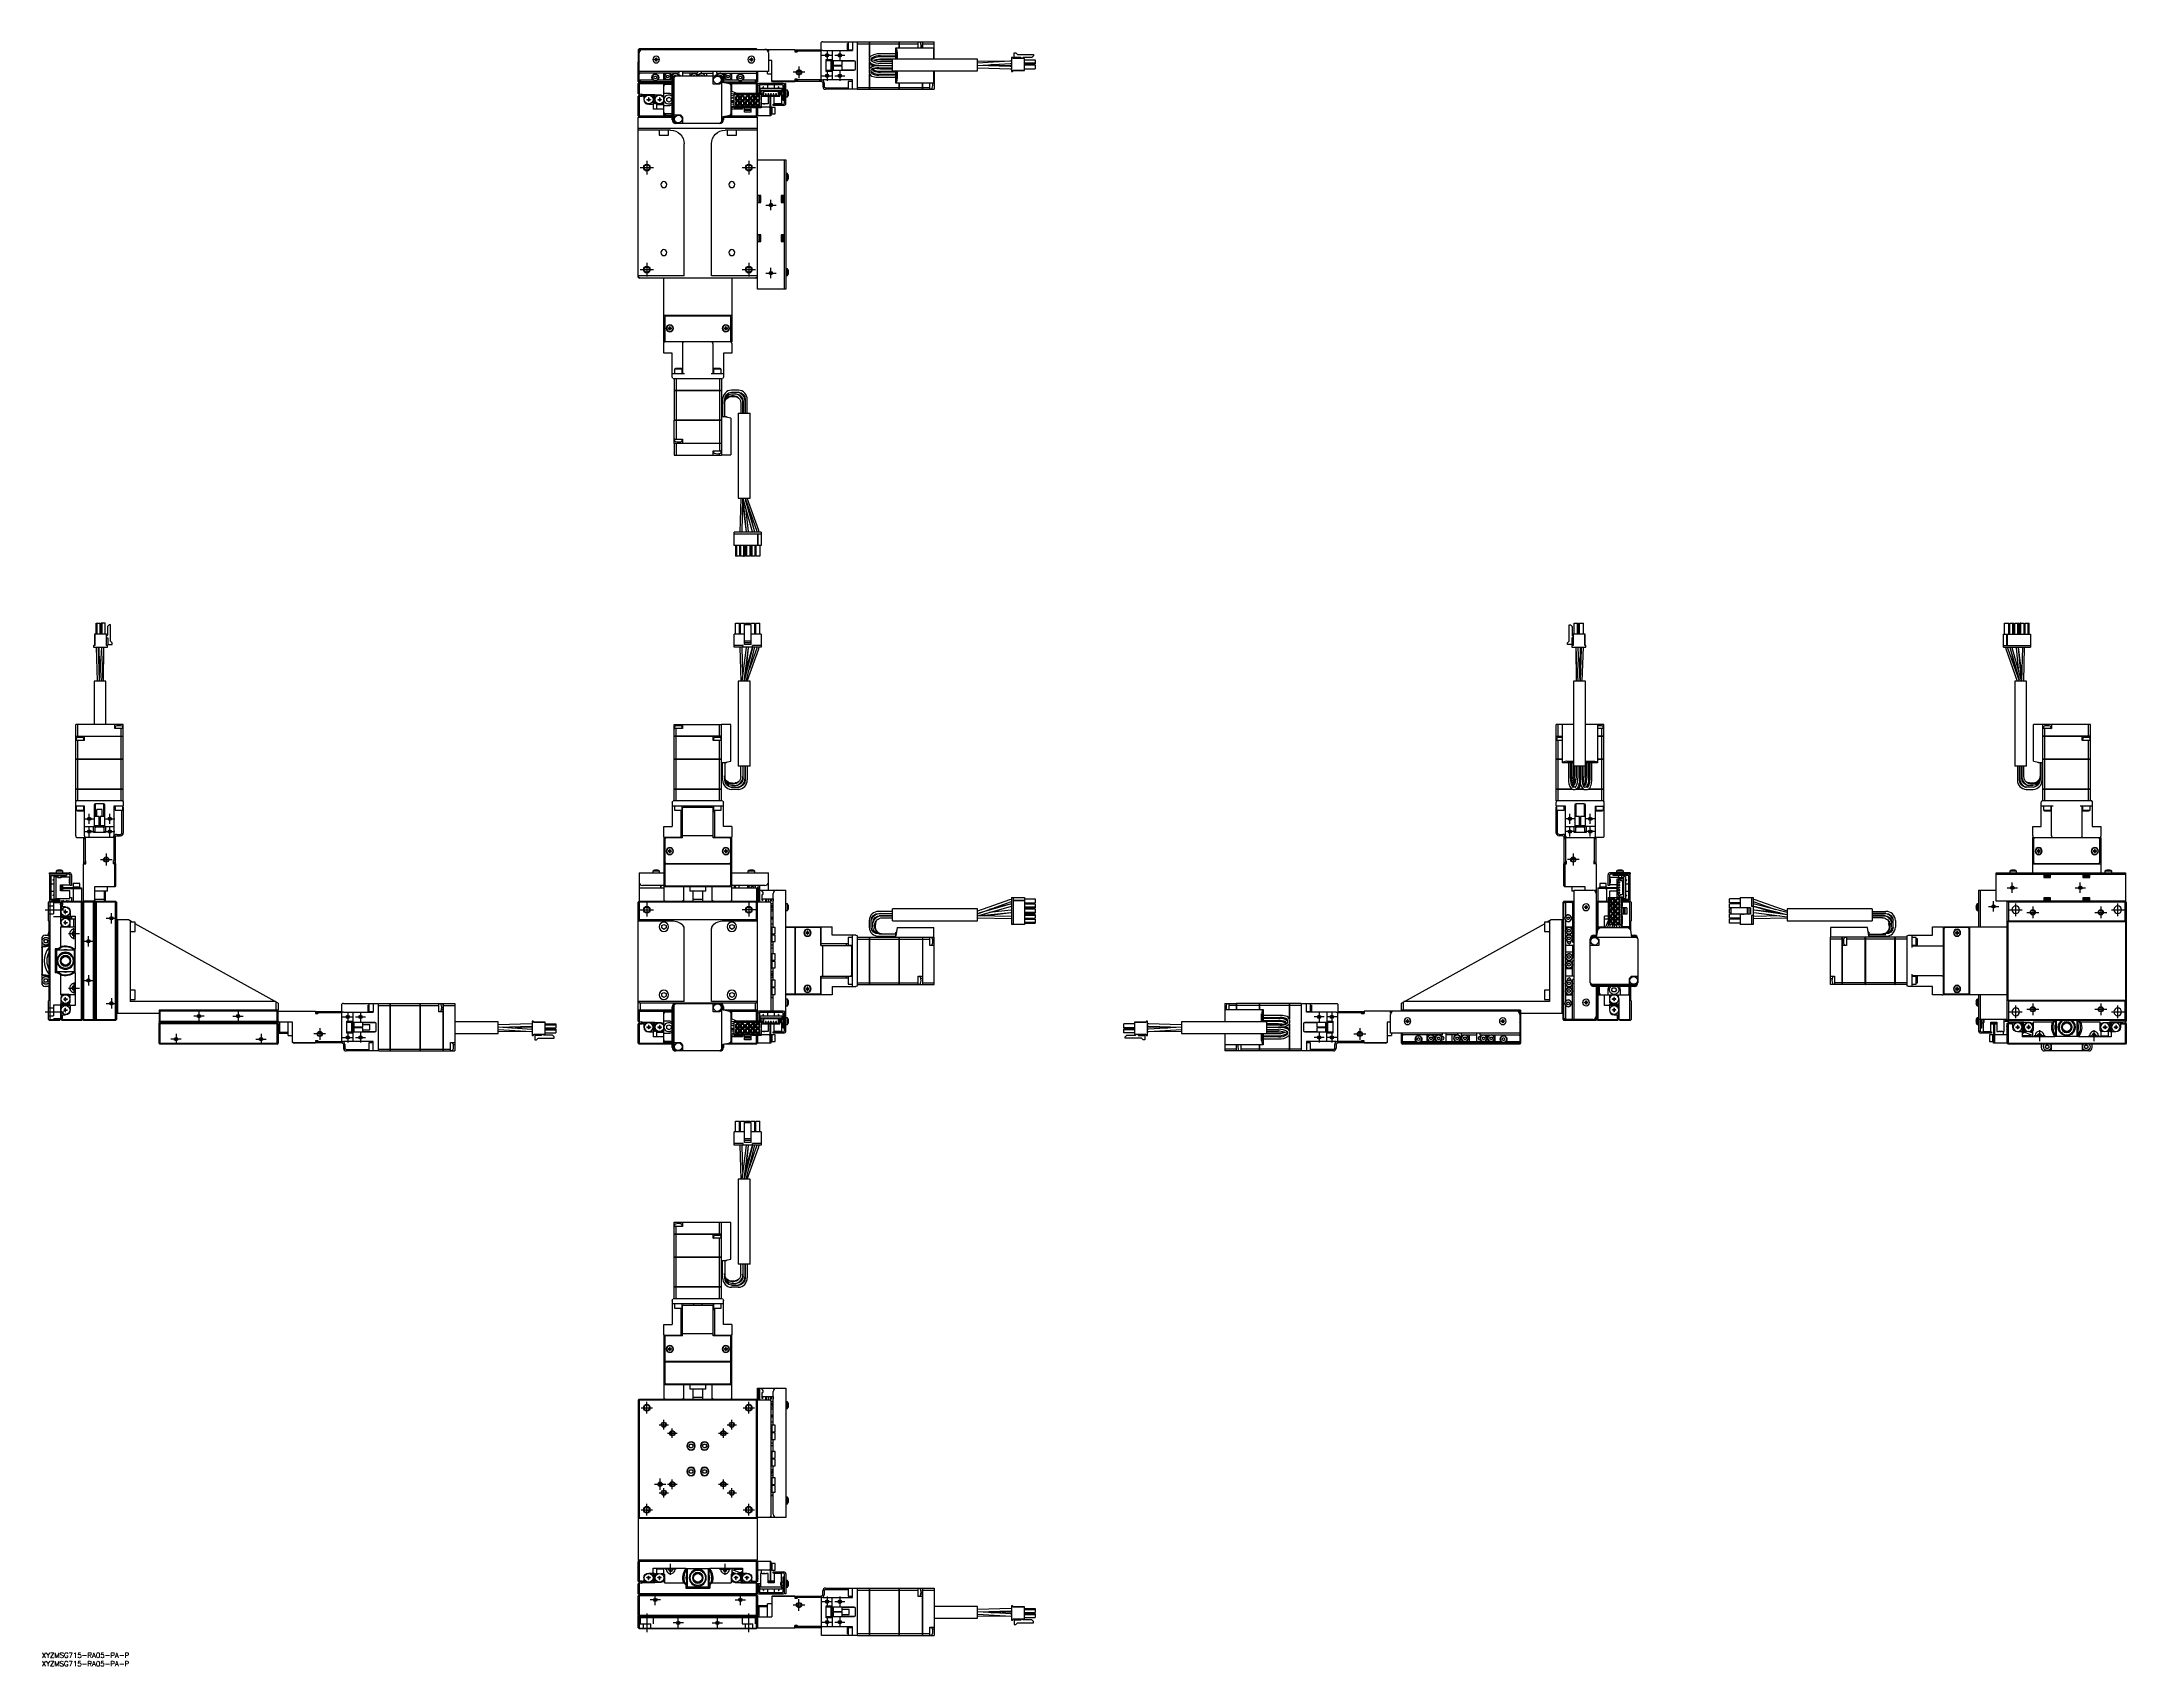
# Model space of a CAD drawing. Extents: x 0 to 1226, y -8 to 947.
import ezdxf

# ---------------------------------------------------------------- set-up
doc = ezdxf.new("R2010")
doc.units = 0
doc.header["$LTSCALE"] = 0.5
doc.linetypes.add('CENTER', pattern=[50.8, 31.75, -6.35, 6.35, -6.35])
doc.linetypes.add('DASHED', pattern=[19.05, 12.7, -6.35])
for name, color, linetype in [('MSM_CENTER', 1, 'CENTER'), ('MSM_CONTINUOUS', 7, 'CONTINUOUS'), ('MSM_DASHED', 4, 'DASHED'), ('MSM_NARROW', 5, 'CONTINUOUS'), ('MSM_PART_NUMBER', 7, 'CONTINUOUS')]:
    doc.layers.add(name, color=color, linetype=linetype)
doc.styles.get("Standard").update_dxf_attribs({"font": 'txt.shx', "height": 3, "bigfont": 'bigfont.shx'})

# ---------------------------------------------------------------- blocks, each defined once
blk = doc.blocks.new('*U2')
at = {"layer": 'MSM_PART_NUMBER'}
blk.add_text('XYZMSG715-RA05-PA-P', height=3, dxfattribs=at).set_placement((0, -3))
blk = doc.blocks.new('*U3')
at = {"layer": 'MSM_PART_NUMBER'}
blk.add_text('XYZMSG715-RA05-PA-P', height=3, dxfattribs=at).set_placement((0, -8))

msp = doc.modelspace()

# ---------------------------------------------------------------- linework, layer by layer
at = {"layer": 'MSM_CENTER'}
for p, q in [((445.4, 932.5), (445.4, 925.5)), ((458.9, 939), (464.9, 939)), ((461.9, 942), (461.9, 936)), ((466.4, 939), (472.4, 939)), ((469.4, 942), (469.4, 936)), ((448.9, 929), (441.9, 929)), ((458.9, 927), (464.9, 927)), ((461.9, 930), (461.9, 924)), ((466.4, 927), (472.4, 927)), ((469.4, 930), (469.4, 924)), ((351.9, 873), (359.9, 873)), ((355.9, 877), (355.9, 869)), ((411.9, 873), (419.9, 873)), ((415.9, 877), (415.9, 869)), ((425.9, 851), (431.9, 851)), ((428.9, 848), (428.9, 854)), ((351.9, 813), (359.9, 813)), ((355.9, 817), (355.9, 809)), ((411.9, 813), (419.9, 813)), ((415.9, 817), (415.9, 809)), ((425.9, 811), (431.9, 811)), ((428.9, 808), (428.9, 814)), ((28, 487.2), (28, 493.2)), ((40, 487.2), (40, 493.2)), ((898.8, 487.2), (898.8, 493.2)), ((910.8, 487.2), (910.8, 493.2)), ((25, 490.2), (31, 490.2)), ((25, 482.7), (31, 482.7)), ((28, 479.7), (28, 485.7)), ((37, 490.2), (43, 490.2)), ((37, 482.7), (43, 482.7)), ((40, 479.7), (40, 485.7)), ((901.8, 490.2), (895.8, 490.2)), ((901.8, 482.7), (895.8, 482.7)), ((898.8, 479.7), (898.8, 485.7)), ((913.8, 490.2), (907.8, 490.2)), ((913.8, 482.7), (907.8, 482.7)), ((910.8, 479.7), (910.8, 485.7)), ((34.5, 466.2), (41.5, 466.2)), ((38, 469.7), (38, 462.7)), ((904.3, 466.2), (897.3, 466.2)), ((900.8, 469.7), (900.8, 462.7)), ((1148, 435.7), (1148, 441.7)), ((1156, 449.7), (1162, 449.7)), ((1159, 446.7), (1159, 452.7)), ((1196, 449.7), (1202, 449.7)), ((1199, 446.7), (1199, 452.7)), ((2, 436.7), (13, 436.7)), ((38, 431.7), (44, 431.7)), ((41, 428.7), (41, 434.7)), ((351.9, 436.7), (359.9, 436.7)), ((355.9, 440.7), (355.9, 432.7)), ((419.9, 436.7), (411.9, 436.7)), ((415.9, 440.7), (415.9, 432.7)), ((1145, 438.7), (1151, 438.7)), ((1157.3, 436.7), (1164.7, 436.7)), ((1161, 433), (1161, 440.4)), ((1167.5, 435.2), (1174.5, 435.2)), ((1171, 438.7), (1171, 431.7)), ((1207.5, 435.2), (1214.5, 435.2)), ((1211, 438.7), (1211, 431.7)), ((1217.3, 436.7), (1224.7, 436.7)), ((1221, 433), (1221, 440.4)), ((15.8, 422.7), (22.3, 422.7)), ((19, 419.4), (19, 425.9)), ((24.5, 418.2), (30.5, 418.2)), ((27.5, 415.2), (27.5, 421.2)), ((19, 393.9), (19, 387.4)), ((24.5, 395.2), (30.5, 395.2)), ((27.5, 398.2), (27.5, 392.2)), ((15.8, 390.7), (22.3, 390.7)), ((38, 381.7), (44, 381.7)), ((41, 384.7), (41, 378.7)), ((1161, 373), (1161, 380.4)), ((1171, 381.7), (1171, 374.7)), ((1211, 381.7), (1211, 374.7)), ((1221, 373), (1221, 380.4)), ((2, 376.7), (13, 376.7)), ((95.5, 374.2), (89.5, 374.2)), ((92.5, 377.2), (92.5, 371.2)), ((112.5, 374.2), (118.5, 374.2)), ((115.5, 377.2), (115.5, 371.2)), ((177, 373.7), (183, 373.7)), ((180, 376.7), (180, 370.7)), ((184.5, 373.7), (190.5, 373.7)), ((187.5, 376.7), (187.5, 370.7)), ((754.3, 373.7), (748.3, 373.7)), ((751.3, 376.7), (751.3, 370.7)), ((761.8, 373.7), (755.8, 373.7)), ((758.8, 376.7), (758.8, 370.7)), ((1157.3, 376.7), (1164.7, 376.7)), ((1167.5, 378.2), (1174.5, 378.2)), ((1207.5, 378.2), (1214.5, 378.2)), ((1217.3, 376.7), (1224.7, 376.7)), ((82, 360.7), (76, 360.7)), ((79, 363.7), (79, 357.7)), ((126, 360.7), (132, 360.7)), ((129, 363.7), (129, 357.7)), ((167, 363.7), (160, 363.7)), ((163.5, 367.2), (163.5, 360.2)), ((177, 361.7), (183, 361.7)), ((180, 364.7), (180, 358.7)), ((184.5, 361.7), (190.5, 361.7)), ((187.5, 364.7), (187.5, 358.7)), ((754.3, 361.7), (748.3, 361.7)), ((751.3, 364.7), (751.3, 358.7)), ((761.8, 361.7), (755.8, 361.7)), ((758.8, 364.7), (758.8, 358.7)), ((771.8, 363.7), (778.8, 363.7)), ((775.3, 367.2), (775.3, 360.2)), ((1178.3, 362.7), (1171.8, 362.7)), ((1175, 365.9), (1175, 359.4)), ((1203.8, 362.7), (1210.3, 362.7)), ((1207, 365.9), (1207, 359.4)), ((355.9, 140.6), (355.9, 147.4)), ((415.9, 140.6), (415.9, 147.4)), ((352.5, 144), (359.3, 144)), ((365.9, 131.2), (365.9, 136.8)), ((405.9, 131.2), (405.9, 136.8)), ((412.5, 144), (419.3, 144)), ((363.1, 134), (368.7, 134)), ((368.1, 129), (373.7, 129)), ((370.9, 126.2), (370.9, 131.8)), ((398.1, 129), (403.7, 129)), ((400.9, 126.2), (400.9, 131.8)), ((403.1, 134), (408.7, 134)), ((360.5, 99), (367, 99)), ((363.7, 95.8), (363.7, 102.3)), ((368.1, 99), (373.7, 99)), ((370.9, 96.2), (370.9, 101.8)), ((398.1, 99), (403.7, 99)), ((400.9, 96.2), (400.9, 101.8)), ((355.9, 80.6), (355.9, 87.4)), ((363.1, 94), (368.7, 94)), ((365.9, 91.2), (365.9, 96.8)), ((403.1, 94), (408.7, 94)), ((405.9, 91.2), (405.9, 96.8)), ((415.9, 80.6), (415.9, 87.4)), ((352.5, 84), (359.3, 84)), ((412.5, 84), (419.3, 84)), ((369.9, 45.8), (369.9, 52.3)), ((401.9, 45.8), (401.9, 52.3)), ((373.2, 49), (366.7, 49)), ((398.7, 49), (405.2, 49)), ((363.9, 31), (357.9, 31)), ((360.9, 28), (360.9, 34)), ((407.9, 31), (413.9, 31)), ((410.9, 28), (410.9, 34)), ((448.9, 28), (441.9, 28)), ((445.4, 24.5), (445.4, 31.5)), ((458.9, 30), (464.9, 30)), ((461.9, 33), (461.9, 27)), ((466.4, 30), (472.4, 30)), ((469.4, 33), (469.4, 27)), ((355.9, 23), (355.9, 12)), ((377.4, 17.5), (371.4, 17.5)), ((374.4, 14.5), (374.4, 20.5)), ((394.4, 17.5), (400.4, 17.5)), ((397.4, 14.5), (397.4, 20.5)), ((415.9, 12), (415.9, 23)), ((458.9, 18), (464.9, 18)), ((461.9, 21), (461.9, 15)), ((466.4, 18), (472.4, 18)), ((469.4, 21), (469.4, 15))]:
    msp.add_line(p, q, dxfattribs=at)
at = {"layer": 'MSM_CONTINUOUS'}
for p, q in [((458.4, 941.5), (458.4, 946.6)), ((459.4, 947), (478.9, 947)), ((473.9, 945.9), (474.4, 945.9)), ((473.9, 941.9), (473.9, 945.9)), ((474.4, 946.7), (474.4, 942.2)), ((476.9, 946.7), (474.4, 946.7)), ((476.9, 947), (476.9, 941.9)), ((479.9, 947), (486.9, 947)), ((479.9, 919), (479.9, 947)), ((479.9, 945.8), (486.9, 945.8)), ((486.9, 947), (504.4, 947)), ((486.9, 947), (486.9, 947)), ((486.9, 937.7), (486.9, 947)), ((486.9, 947), (486.9, 937.7)), ((486.9, 945.8), (504.4, 945.8)), ((486.9, 945.8), (486.9, 945.8)), ((504.4, 943.3), (504.4, 947)), ((504.4, 947), (518, 947)), ((504.4, 947), (504.4, 943.3)), ((504.4, 947), (504.4, 947)), ((504.4, 945.8), (515.5, 945.8)), ((504.4, 945.8), (504.4, 945.8)), ((515.5, 943.3), (515.5, 947)), ((516.5, 946.7), (515.7, 946.7)), ((518, 947), (518, 943.3)), ((518, 947), (524.9, 947)), ((518, 947), (518, 947)), ((518, 943.3), (518, 947)), ((518, 945.8), (524.9, 945.8)), ((518, 945.8), (518, 945.8)), ((524.9, 936.8), (524.9, 947)), ((351.3, 942.6), (350.9, 942.3)), ((350.9, 942.3), (350.9, 935.3)), ((350.9, 936), (351.4, 936.5)), ((351.4, 936), (350.9, 936)), ((350.9, 935.8), (351.4, 935.8)), ((351, 935.2), (350.9, 935.3)), ((351.2, 935.2), (350.9, 935)), ((350.9, 923.5), (350.9, 935)), ((351, 935.1), (351, 935.3)), ((351.4, 935.5), (351.2, 935.2)), ((351.4, 935), (351.2, 935.2)), ((351.6, 943), (351.3, 942.6)), ((351.4, 942.5), (351.3, 942.6)), ((351.4, 935.6), (351.3, 935.6)), ((351.4, 941.3), (351.4, 942.5)), ((351.4, 942.5), (442.9, 942.5)), ((351.4, 923.5), (351.4, 940.5)), ((351.6, 943), (420.2, 943)), ((360.5, 936.7), (361.2, 936.7)), ((361.2, 936.3), (360.5, 936.3)), ((361.2, 936.7), (361.2, 937.4)), ((361.2, 935.6), (361.2, 936.3)), ((361.6, 937.4), (361.6, 936.7)), ((361.6, 936.7), (362.3, 936.7)), ((361.6, 936.3), (361.6, 935.6)), ((362.3, 936.3), (361.6, 936.3)), ((416.5, 936.7), (417.2, 936.7)), ((417.2, 936.3), (416.5, 936.3)), ((417.2, 936.7), (417.2, 937.4)), ((417.2, 935.6), (417.2, 936.3)), ((417.6, 937.4), (417.6, 936.7)), ((417.6, 936.7), (418.3, 936.7)), ((417.6, 936.3), (417.6, 935.6)), ((418.3, 936.3), (417.6, 936.3)), ((420.6, 942.6), (420.2, 943)), ((420.6, 942.6), (420.4, 942.5)), ((420.7, 942.5), (420.6, 942.6)), ((427.4, 942.5), (427.4, 941.3)), ((427.4, 940.5), (427.4, 929.5)), ((429.4, 936), (427.4, 936)), ((429.4, 924), (429.4, 936)), ((442.9, 942.5), (442.9, 941)), ((444.7, 941.2), (442.9, 941.2)), ((442.9, 941), (444.4, 941)), ((443.2, 941.5), (443.2, 942.3)), ((443.2, 942.3), (458.2, 942.3)), ((458.4, 941.5), (443.2, 941.5)), ((443.7, 942.3), (443.7, 941.5)), ((444.9, 941.5), (444.4, 941)), ((457.7, 941.5), (457.7, 942.3)), ((458.2, 942.3), (458.2, 941.5)), ((458.4, 924.5), (458.4, 941.5)), ((459.4, 941.9), (476.9, 941.9)), ((461.4, 936.5), (464.9, 936.5)), ((461.4, 929.5), (461.4, 936.5)), ((464.4, 935.7), (461.4, 935.7)), ((464.4, 930.2), (464.4, 935.7)), ((464.9, 941.9), (464.9, 935.9)), ((464.9, 935.9), (465, 935.9)), ((464.9, 935.8), (465, 935.9)), ((465, 930.1), (465, 935.9)), ((465.2, 935.5), (465, 935.3)), ((465.2, 935.9), (477.6, 935.9)), ((465.2, 935.5), (465.2, 930.5)), ((465.5, 935.5), (465.2, 935.5)), ((465.5, 935.9), (465.5, 933.2)), ((465.5, 933.2), (470.7, 933.2)), ((465.5, 932.7), (465.5, 930.1)), ((470.7, 932.7), (465.5, 932.7)), ((470.7, 933.2), (470.7, 935.9)), ((478.3, 935.5), (470.7, 935.5)), ((470.7, 930.1), (470.7, 932.7)), ((474.4, 942.2), (476.9, 942.2)), ((478.4, 935.1), (478.4, 930.9)), ((486.7, 936.9), (486.7, 936)), ((486.9, 931.1), (486.9, 935.3)), ((486.9, 935.3), (486.9, 931.1)), ((487.9, 934.2), (487.7, 934)), ((487.7, 934), (487.7, 933.8)), ((487.9, 936), (487.9, 936.9)), ((488.2, 936), (488.2, 935.9)), ((488.2, 935.9), (488.3, 935.7)), ((488.7, 933.1), (488.7, 933.1)), ((488.7, 933.1), (488.7, 932.7)), ((488.7, 932.7), (488.7, 932.6)), ((488.7, 932.6), (488.8, 932.4)), ((489.4, 936.2), (489.4, 936.3)), ((500.3, 932.9), (492.3, 932.9)), ((502.3, 939.9), (493.3, 939.9)), ((493.3, 938.7), (502.3, 938.7)), ((500.3, 934.2), (493.3, 934.2)), ((493.3, 933), (500.3, 933)), ((502.3, 938.1), (494.8, 938.1)), ((494.8, 936.9), (502.3, 936.9)), ((500.3, 936.3), (494.8, 936.3)), ((494.9, 935.3), (494.8, 935.3)), ((500.3, 935.3), (494.9, 935.3)), ((500.3, 929.8), (500.3, 936.8)), ((550.3, 936.8), (500.3, 936.8)), ((502.3, 943.3), (524.8, 943.3)), ((502.3, 936.8), (502.3, 943.3)), ((502.3, 943.2), (502.9, 942.6)), ((502.3, 940.6), (502.7, 940.6)), ((502.7, 940.6), (502.7, 936.8)), ((503.2, 940.8), (503.2, 936.8)), ((524.8, 936.8), (524.8, 943.3)), ((550.3, 929.8), (550.3, 936.8)), ((569.4, 935.5), (550.3, 934.3)), ((570, 935.5), (550.3, 935.4)), ((550.3, 933), (569.5, 934.2)), ((569.5, 932.4), (550.3, 933)), ((569.6, 932.8), (550.3, 933)), ((564.8, 932.9), (558.5, 933.5)), ((570.3, 935.5), (569.4, 935.5)), ((569.5, 934.2), (570.3, 934.2)), ((570.3, 932.4), (569.5, 932.4)), ((570.3, 932.8), (569.6, 932.8)), ((570.3, 935.5), (569.7, 935.5)), ((570.3, 935.5), (570, 935.5)), ((570.3, 937.8), (570.3, 929.5)), ((571, 937.8), (570.3, 937.8)), ((571.3, 937.1), (571.3, 937.5)), ((578, 937.1), (571.3, 937.1)), ((571.9, 937.8), (571.9, 940.4)), ((571.9, 940.4), (572.9, 940.4)), ((575.7, 937.8), (571.9, 937.8)), ((572.9, 940.4), (573.9, 939.4)), ((573.9, 939.4), (583.4, 939.4)), ((575.9, 937.7), (575.9, 937.1)), ((577, 937.1), (577, 937.4)), ((582.4, 937.7), (577.3, 937.7)), ((578, 930), (578, 937.1)), ((578, 936.4), (584.3, 936.4)), ((578, 934.6), (584.3, 934.6)), ((578, 934), (584.3, 934)), ((578, 933.4), (584.3, 933.4)), ((583.4, 938.7), (582.4, 937.7)), ((583.4, 939.4), (583.4, 938.7)), ((584.3, 936.4), (584.3, 934)), ((584.3, 933.4), (584.3, 931)), ((350.9, 923.5), (351.2, 923.2)), ((351.4, 923), (350.9, 922.5)), ((350.9, 916.5), (350.9, 922.5)), ((351.4, 922.3), (351.1, 922.6)), ((351.2, 923.2), (351.4, 923.5)), ((351.2, 923.2), (351.4, 923)), ((427.4, 929.5), (351.4, 929.5)), ((351.4, 928), (351.9, 928.5)), ((374.9, 928.5), (351.4, 928.5)), ((351.4, 924.5), (359.6, 924.5)), ((370.9, 923.5), (351.4, 923.5)), ((370.9, 923), (351.4, 923)), ((351.4, 922.3), (351.4, 916)), ((365.9, 922.3), (351.4, 922.3)), ((351.9, 924.5), (351.9, 923.5)), ((360, 926), (360.5, 926.7)), ((360.5, 925.2), (360, 926)), ((360.5, 926.7), (361.3, 926.7)), ((361.3, 925.2), (360.5, 925.2)), ((361.3, 926.7), (361.8, 926)), ((361.8, 926), (361.3, 925.2)), ((362.2, 924.5), (370.9, 924.5)), ((362.4, 923), (362.8, 922.6)), ((362.8, 922.6), (370.9, 922.6)), ((365.9, 924.5), (365.9, 928.5)), ((370.9, 922.5), (365.9, 922.5)), ((365.9, 904), (365.9, 922.5)), ((366.1, 921.5), (365.9, 921.5)), ((366.4, 921.8), (366.4, 922.3)), ((366.4, 922.3), (370.9, 922.3)), ((366.9, 922.3), (366.9, 921.9)), ((370.9, 921.9), (366.9, 921.9)), ((367.3, 926.5), (367.7, 927.2)), ((367.7, 925.7), (367.3, 926.5)), ((367.7, 927.2), (368.6, 927.2)), ((368.6, 925.7), (367.7, 925.7)), ((368.6, 927.2), (369, 926.5)), ((369, 926.5), (368.6, 925.7)), ((370.9, 927.5), (369.9, 927.5)), ((369.9, 925.5), (370.9, 925.5)), ((370.9, 901), (370.9, 925)), ((371.3, 901), (371.3, 925)), ((371.9, 926.7), (372.2, 927.2)), ((371.9, 900.1), (371.9, 925.8)), ((372.2, 927.2), (373.1, 927.2)), ((372.9, 927), (398.9, 927)), ((373.1, 927.2), (373.2, 927)), ((374.9, 927.5), (374.4, 927.5)), ((374.9, 928.5), (374.9, 929.5)), ((376.9, 929.5), (376.9, 927)), ((385.9, 928.5), (376.9, 928.5)), ((381.2, 928.5), (381.2, 927)), ((383.1, 927), (383.2, 927.2)), ((383.2, 927.2), (384.1, 927.2)), ((384.1, 927.2), (384.2, 927)), ((386.4, 927.5), (385.4, 927.5)), ((385.9, 928.5), (385.9, 929.5)), ((387.6, 927), (387.7, 927.2)), ((387.7, 927.2), (388.6, 927.2)), ((387.9, 929.5), (387.9, 928.5)), ((387.9, 928.5), (394.9, 928.5)), ((388.6, 927.2), (388.7, 927)), ((391.2, 927), (391.2, 928.5)), ((394.9, 922), (394.9, 929.5)), ((398.7, 922), (394.9, 922)), ((396.9, 929.5), (396.9, 928.5)), ((396.9, 928.5), (420.4, 928.5)), ((397.4, 927.5), (396.9, 927.5)), ((398.6, 927), (398.7, 927.2)), ((398.7, 927.2), (399.6, 927.2)), ((399.6, 927.2), (399.9, 926.7)), ((399.9, 925.8), (399.9, 900.1)), ((399.9, 923.3), (403.9, 922.6)), ((400.5, 925), (400.5, 923.2)), ((401.9, 927.5), (400.9, 927.5)), ((400.9, 925.5), (401.9, 925.5)), ((400.9, 925), (400.9, 923.1)), ((400.9, 924.5), (409.6, 924.5)), ((400.9, 923.5), (420.4, 923.5)), ((420.4, 923), (401.6, 923)), ((402.8, 926.5), (403.2, 927.2)), ((403.2, 925.7), (402.8, 926.5)), ((403.2, 927.2), (404.1, 927.2)), ((404.1, 925.7), (403.2, 925.7)), ((403.6, 922.6), (409.1, 922.6)), ((404.1, 927.2), (404.5, 926.5)), ((404.5, 926.5), (404.1, 925.7)), ((405.9, 922.5), (404.2, 922.5)), ((404.6, 922.3), (405.4, 922.3)), ((404.9, 922.1), (404.9, 922.3)), ((405.4, 922.3), (405.4, 921.8)), ((405.4, 920.8), (405.4, 905.2)), ((405.9, 921.5), (405.7, 921.5)), ((405.9, 924.5), (405.9, 928.5)), ((405.9, 917.9), (405.9, 922.5)), ((420.4, 922.3), (405.9, 922.3)), ((409.1, 922.6), (409.4, 923)), ((410, 926), (410.5, 926.7)), ((410.5, 925.2), (410, 926)), ((410.5, 926.7), (411.3, 926.7)), ((411.3, 925.2), (410.5, 925.2)), ((411.3, 926.7), (411.8, 926)), ((411.8, 926), (411.3, 925.2)), ((412.2, 924.5), (420.4, 924.5)), ((419.9, 928.5), (420.4, 928)), ((419.9, 923.5), (419.9, 924.5)), ((420.4, 929.5), (420.4, 923.5)), ((420.4, 923.5), (420.7, 923.2)), ((420.4, 923), (420.7, 923.2)), ((420.4, 923), (420.9, 922.5)), ((420.8, 922.6), (420.4, 922.3)), ((420.4, 916.5), (420.4, 922.3)), ((420.7, 923.2), (420.9, 923.5)), ((420.9, 929.5), (420.9, 923.5)), ((420.9, 916.5), (420.9, 922.5)), ((421.7, 921.3), (421.7, 916.5)), ((422.2, 921.5), (421.8, 921.5)), ((435.7, 922.5), (422.1, 922.5)), ((435.7, 921.7), (422.1, 921.7)), ((422.2, 921.5), (422.2, 917.5)), ((422.4, 919.7), (435.4, 919.7)), ((422.4, 919.7), (422.4, 918.5)), ((424.5, 920.5), (424.3, 920.5)), ((424.3, 919.7), (424.3, 920.5)), ((424.5, 919.7), (424.5, 920.5)), ((426.9, 928.2), (426.9, 929.5)), ((426.9, 928.2), (429.4, 928.2)), ((426.9, 921.7), (426.9, 919.7)), ((429.4, 924.3), (430, 924)), ((429.9, 923.5), (429.4, 924)), ((442.9, 923.5), (429.9, 923.5)), ((430, 924), (442.9, 924)), ((430, 924), (430.5, 923.5)), ((430.9, 919.7), (430.9, 921.7)), ((433.3, 919.7), (433.3, 920.5)), ((433.5, 920.5), (433.3, 920.5)), ((433.5, 919.7), (433.5, 920.5)), ((435.4, 919.7), (435.4, 918.5)), ((436.1, 912.5), (436.1, 921.3)), ((436.9, 922.5), (437.7, 922.5)), ((436.9, 910.8), (436.9, 922.5)), ((437.7, 910.7), (437.7, 922.5)), ((444.4, 925), (442.9, 925)), ((442.9, 925), (442.9, 923.5)), ((443.2, 923.7), (443.2, 924.5)), ((443.2, 924.5), (444.9, 924.5)), ((458.6, 923.7), (443.2, 923.7)), ((443.7, 924.5), (443.7, 923.7)), ((444.4, 925), (444.9, 924.5)), ((458.6, 924.5), (444.9, 924.5)), ((457.7, 923.7), (457.7, 924.5)), ((458.2, 924.5), (458.2, 923.7)), ((476.9, 924.5), (459.4, 924.5)), ((459.4, 922.9), (459.4, 920.6)), ((460.2, 922.9), (460.2, 920.6)), ((461, 919.8), (474.4, 919.8)), ((461.4, 930.2), (464.4, 930.2)), ((464.9, 929.5), (461.4, 929.5)), ((464.9, 930.1), (464.9, 924.5)), ((465, 930.1), (464.9, 930.1)), ((464.9, 930.1), (465, 930.1)), ((465, 930.7), (465.2, 930.5)), ((465.2, 930.5), (465.5, 930.5)), ((477.6, 930.1), (465.2, 930.1)), ((470.7, 930.5), (478.3, 930.5)), ((474.4, 923.7), (474.4, 919.2)), ((476.9, 923.7), (474.4, 923.7)), ((476.9, 919), (476.9, 924.5)), ((479.9, 920.1), (486.9, 920.1)), ((486.7, 930.4), (486.7, 928.6)), ((486.9, 919), (486.9, 928)), ((486.9, 928), (486.9, 919)), ((486.9, 920.2), (486.9, 920.2)), ((486.9, 920.1), (504.4, 920.1)), ((487.9, 928.6), (487.9, 930.4)), ((488.9, 930), (488.9, 930.8)), ((491.2, 931.6), (493.3, 931.5)), ((492.3, 931.7), (500.3, 931.7)), ((502.3, 927.3), (492.3, 927.3)), ((492.3, 926.1), (502.3, 926.1)), ((493.3, 931.5), (500.3, 931.5)), ((502.3, 929.1), (493.3, 929.1)), ((493.3, 927.9), (502.3, 927.9)), ((500.3, 930.9), (494.3, 930.9)), ((494.3, 929.7), (502.3, 929.7)), ((500.3, 929.8), (550.3, 929.8)), ((502.3, 922.7), (502.3, 929.8)), ((502.3, 925.4), (502.7, 925.4)), ((502.9, 923.4), (502.3, 922.8)), ((524.8, 922.7), (502.3, 922.7)), ((502.7, 929.8), (502.7, 925.4)), ((503.2, 929.8), (503.2, 925.2)), ((504.4, 919), (504.4, 922.7)), ((504.4, 922.7), (504.4, 919)), ((504.4, 920.2), (504.4, 920.2)), ((504.4, 920.1), (518, 920.1)), ((518, 919), (518, 922.7)), ((518, 922.7), (518, 919)), ((518, 920.2), (518, 920.2)), ((518, 920.1), (522.4, 920.1)), ((522.4, 919), (522.4, 922.7)), ((524.8, 922.7), (524.8, 929.8)), ((524.8, 922.7), (524.9, 922.7)), ((524.9, 929.8), (524.9, 919)), ((550.3, 931.7), (570.2, 931)), ((569.5, 931.1), (570.3, 931.1)), ((570.2, 931), (570.3, 931)), ((570.3, 929.5), (571, 929.5)), ((571.3, 929.8), (571.3, 930.2)), ((571.3, 930.2), (578, 930.2)), ((571.3, 930), (578, 930)), ((578, 931), (584.3, 931)), ((350.9, 916.5), (351.4, 916)), ((351.2, 915.2), (350.9, 915)), ((350.9, 903.5), (350.9, 915)), ((351.2, 915.2), (351.4, 915.5)), ((351.4, 915), (351.2, 915.2)), ((351.8, 916), (351.4, 916)), ((351.4, 915.5), (351.8, 915.5)), ((351.4, 915), (351.4, 903.5)), ((351.7, 915), (351.4, 915)), ((351.7, 915), (351.8, 915.5)), ((352.4, 916.2), (352.4, 916)), ((352.4, 916), (360.7, 916)), ((353.3, 915), (353.2, 915.5)), ((353.2, 915.5), (356.3, 915.5)), ((353.7, 915), (353.3, 915)), ((354.2, 915.3), (353.7, 915)), ((353.7, 915), (354.2, 914.5)), ((354.2, 915.5), (354.2, 913)), ((356, 913.1), (356, 912.8)), ((356, 913.1), (356.8, 913.1)), ((356, 912.8), (356.8, 912.8)), ((356.5, 913.1), (356.5, 912.8)), ((357.1, 914), (356.9, 914)), ((356.9, 914), (356.9, 913.2)), ((356.9, 913.5), (357.1, 913.5)), ((356.9, 912.8), (356.9, 912)), ((356.9, 912.5), (357.1, 912.5)), ((357.1, 912), (356.9, 912)), ((357, 910.2), (359.7, 910.2)), ((357.1, 914), (357.1, 913.2)), ((357.1, 912.8), (357.1, 912)), ((357.2, 913.1), (358, 913.1)), ((357.2, 912.8), (358, 912.8)), ((357.5, 912.8), (357.5, 913.1)), ((357.7, 915.5), (359.7, 915.5)), ((358, 913.1), (358, 912.8)), ((359.7, 914.5), (359.4, 914.4)), ((359.4, 911.6), (359.7, 911.4)), ((359.7, 915.5), (359.7, 914.5)), ((359.7, 911.4), (359.7, 907.3)), ((365.9, 907.3), (359.7, 907.3)), ((360.5, 915.5), (359.9, 915.5)), ((359.9, 915.5), (359.9, 910.5)), ((360.5, 910.5), (359.9, 910.5)), ((360.5, 915.5), (360.5, 910.5)), ((360.7, 916), (360.7, 914.5)), ((360.7, 915.8), (363.4, 915.8)), ((360.7, 914.5), (360.9, 914.4)), ((360.7, 911.4), (360.9, 911.6)), ((360.7, 911.4), (360.7, 911)), ((360.7, 911), (361.7, 911)), ((360.7, 911), (361.2, 910.5)), ((362.7, 910.5), (361.2, 910.5)), ((361.5, 910.5), (361.5, 907.3)), ((365.9, 909.8), (361.5, 909.8)), ((362.4, 913.1), (363.2, 913.1)), ((362.4, 913.1), (362.4, 912.8)), ((362.4, 912.8), (363.2, 912.8)), ((362.9, 913.1), (362.9, 912.8)), ((363.3, 914), (363.3, 913.2)), ((363.5, 914), (363.3, 914)), ((363.3, 913.5), (363.5, 913.5)), ((363.3, 912.8), (363.3, 912)), ((363.3, 912.5), (363.5, 912.5)), ((363.5, 912), (363.3, 912)), ((363.5, 914), (363.5, 913.2)), ((363.5, 912.8), (363.5, 912)), ((363.6, 913.1), (364.4, 913.1)), ((363.6, 912.8), (364.4, 912.8)), ((363.9, 912.8), (363.9, 913.1)), ((365.9, 910.5), (364.1, 910.5)), ((364.4, 913.1), (364.4, 912.8)), ((365, 915.3), (365.9, 915.3)), ((365.1, 911), (365.9, 911)), ((365.9, 914.8), (365.5, 914.8)), ((365.7, 910.5), (365.9, 910.7)), ((368.9, 916.5), (365.9, 916.5)), ((365.9, 909.5), (368.9, 909.5)), ((367.7, 913.7), (368.9, 914.4)), ((367.7, 912.3), (367.7, 913.7)), ((368.9, 911.5), (367.7, 912.3)), ((368.9, 914.4), (370.2, 913.7)), ((370.2, 912.3), (368.9, 911.5)), ((370.2, 913.7), (370.2, 912.3)), ((405.4, 918.1), (409.3, 916.5)), ((405.4, 916.8), (406, 916.5)), ((405.4, 916.7), (407.3, 916.1)), ((405.4, 915.5), (407.3, 915.1)), ((407.3, 913.9), (405.4, 914.2)), ((407.3, 913.6), (405.4, 913.9)), ((405.4, 912.7), (407.3, 912.4)), ((407.3, 911.6), (405.4, 911.6)), ((405.4, 911.3), (407.3, 911.4)), ((407.3, 910.2), (405.4, 910.1)), ((407.3, 909.2), (405.4, 908.8)), ((407.3, 908.7), (405.4, 907.9)), ((405.9, 916.6), (405.9, 916.6)), ((405.9, 914.2), (405.9, 913.8)), ((405.9, 911.6), (405.9, 911.3)), ((405.9, 904), (405.9, 908.1)), ((412.1, 907.3), (405.9, 907.3)), ((423.2, 916.5), (407.3, 916.5)), ((407.3, 908.2), (407.3, 916.5)), ((421.1, 915.7), (407.3, 915.7)), ((423.2, 908.9), (407.3, 908.9)), ((412.5, 908.2), (407.3, 908.2)), ((408.6, 915), (408, 914.4)), ((408, 914.4), (408, 912.6)), ((408, 912.6), (410.4, 912.6)), ((408, 911.4), (408.6, 912)), ((408, 911.4), (408, 909.6)), ((408, 909.6), (410.4, 909.6)), ((408.7, 914.6), (408.4, 914.3)), ((408.4, 914.3), (408.4, 913.1)), ((408.4, 913.1), (409.9, 913.1)), ((408.7, 911.6), (408.4, 911.3)), ((408.4, 911.3), (408.4, 910.1)), ((408.4, 910.1), (409.9, 910.1)), ((410.4, 915), (408.6, 915)), ((410.4, 912), (408.6, 912)), ((409.7, 914.6), (408.7, 914.6)), ((409.7, 911.6), (408.7, 911.6)), ((409.9, 914.3), (409.7, 914.6)), ((409.9, 911.3), (409.7, 911.6)), ((409.9, 913.1), (409.9, 914.3)), ((409.9, 910.1), (409.9, 911.3)), ((410.4, 912.6), (410.4, 915)), ((410.4, 909.6), (410.4, 912)), ((411, 915), (411, 912.6)), ((412.8, 915), (411, 915)), ((411, 912.6), (413.4, 912.6)), ((412.8, 912), (411, 912)), ((411, 912), (411, 909.6)), ((411, 909.6), (413.4, 909.6)), ((411.7, 914.6), (411.4, 914.3)), ((411.4, 914.3), (411.4, 913.1)), ((411.4, 913.1), (412.9, 913.1)), ((411.7, 911.6), (411.4, 911.3)), ((411.4, 911.3), (411.4, 910.1)), ((411.4, 910.1), (412.9, 910.1)), ((412.7, 914.6), (411.7, 914.6)), ((412.7, 911.6), (411.7, 911.6)), ((412.1, 908.2), (412.1, 907.3)), ((412.5, 908.2), (412.5, 908.9)), ((412.9, 914.3), (412.7, 914.6)), ((412.9, 911.3), (412.7, 911.6)), ((412.8, 915), (413.4, 914.4)), ((413.4, 911.4), (412.8, 912)), ((412.9, 913.1), (412.9, 914.3)), ((412.9, 910.1), (412.9, 911.3)), ((413.3, 905.6), (413.3, 908.6)), ((417.2, 908.3), (413.3, 908.3)), ((417.2, 907.3), (413.3, 907.3)), ((413.4, 912.6), (413.4, 914.4)), ((413.4, 909.6), (413.4, 911.4)), ((414.6, 915), (414, 914.4)), ((414, 914.4), (414, 912.6)), ((414, 912.6), (416.4, 912.6)), ((414, 912), (414, 909.6)), ((415.8, 912), (414, 912)), ((414, 909.6), (416.4, 909.6)), ((414.7, 914.6), (414.4, 914.3)), ((414.4, 914.3), (414.4, 913.1)), ((414.4, 913.1), (415.9, 913.1)), ((414.7, 911.6), (414.4, 911.3)), ((414.4, 911.3), (414.4, 910.1)), ((414.4, 910.1), (415.9, 910.1)), ((414.4, 908.3), (414.4, 908.9)), ((416.4, 915), (414.6, 915)), ((415.7, 914.6), (414.7, 914.6)), ((415.7, 911.6), (414.7, 911.6)), ((415.9, 914.3), (415.7, 914.6)), ((415.9, 911.3), (415.7, 911.6)), ((416.4, 911.4), (415.8, 912)), ((415.9, 913.1), (415.9, 914.3)), ((415.9, 910.1), (415.9, 911.3)), ((416, 908.3), (416, 908.9)), ((416.4, 912.6), (416.4, 915)), ((416.4, 909.6), (416.4, 911.4)), ((417.6, 915), (417, 914.4)), ((417, 914.4), (417, 912.6)), ((417, 912.6), (419.4, 912.6)), ((417, 912), (417, 909.6)), ((418.8, 912), (417, 912)), ((417, 909.6), (419.4, 909.6)), ((417.2, 905.6), (417.2, 908.6)), ((417.7, 914.6), (417.4, 914.3)), ((417.4, 914.3), (417.4, 913.1)), ((417.4, 913.1), (418.9, 913.1)), ((417.7, 911.6), (417.4, 911.3)), ((417.4, 911.3), (417.4, 910.1)), ((417.4, 910.1), (418.9, 910.1)), ((419.4, 915), (417.6, 915)), ((418.7, 914.6), (417.7, 914.6)), ((418.7, 911.6), (417.7, 911.6)), ((418, 908.2), (418, 908.9)), ((423.2, 908.2), (418, 908.2)), ((418.9, 914.3), (418.7, 914.6)), ((418.9, 911.3), (418.7, 911.6)), ((419.4, 911.4), (418.8, 912)), ((418.9, 913.1), (418.9, 914.3)), ((418.9, 910.1), (418.9, 911.3)), ((419.4, 912.6), (419.4, 915)), ((419.4, 909.6), (419.4, 911.4)), ((422.4, 915), (420, 915)), ((420, 915), (420, 912.6)), ((420, 912.6), (422.4, 912.6)), ((420, 912), (420, 909.6)), ((421.8, 912), (420, 912)), ((420, 909.6), (422.4, 909.6)), ((420.7, 914.6), (420.4, 914.3)), ((420.4, 914.3), (420.4, 913.1)), ((420.4, 913.1), (421.9, 913.1)), ((420.7, 911.6), (420.4, 911.3)), ((420.4, 911.3), (420.4, 910.1)), ((420.4, 910.1), (421.9, 910.1)), ((420.4, 903.5), (420.4, 908.2)), ((421.7, 914.6), (420.7, 914.6)), ((421.7, 911.6), (420.7, 911.6)), ((421.7, 916.5), (420.9, 916.5)), ((420.9, 916.5), (420.9, 916.5)), ((420.9, 908.2), (420.9, 903.5)), ((421.1, 915.7), (421.1, 915.8)), ((421.4, 915.8), (421.4, 915.7)), ((423.2, 915.7), (421.4, 915.7)), ((421.7, 917.5), (422.2, 917.5)), ((421.9, 914.3), (421.7, 914.6)), ((421.9, 911.3), (421.7, 911.6)), ((422.4, 911.4), (421.8, 912)), ((421.9, 913.1), (421.9, 914.3)), ((421.9, 910.1), (421.9, 911.3)), ((422.4, 918.5), (435.4, 918.5)), ((422.4, 912.6), (422.4, 915)), ((422.4, 909.6), (422.4, 911.4)), ((422.7, 916.5), (422.7, 918.5)), ((423.2, 918.5), (423.2, 917.9)), ((423.7, 917.9), (423.2, 917.9)), ((423.2, 916.5), (423.2, 908.2)), ((423.7, 910.5), (423.2, 910.5)), ((429.4, 908.5), (423.2, 908.5)), ((423.7, 914.8), (423.7, 918.5)), ((434.2, 914.8), (423.7, 914.8)), ((423.7, 910.5), (423.7, 910.6)), ((423.7, 910.6), (426.2, 910.6)), ((424.2, 916.3), (424.7, 916.3)), ((424.2, 915.8), (424.2, 916.3)), ((424.7, 915.8), (424.2, 915.8)), ((424.5, 910.6), (424.5, 910.5)), ((424.5, 910.5), (425.4, 910.5)), ((424.7, 918), (433.2, 918)), ((424.7, 916.3), (424.7, 918)), ((424.7, 915.3), (424.7, 915.8)), ((433.2, 915.3), (424.7, 915.3)), ((424.8, 910.6), (424.8, 910.5)), ((425, 910.6), (425, 910.5)), ((425.4, 910.6), (425.4, 910.5)), ((426.2, 910.5), (426.2, 910.6)), ((427.2, 910.5), (426.2, 910.5)), ((427.2, 914.8), (427.2, 910.5)), ((427.9, 908.5), (428.4, 908)), ((428.4, 903.5), (428.4, 914.5)), ((428.4, 914.5), (428.9, 914.5)), ((428.9, 904.5), (428.9, 914.5)), ((429.4, 908.5), (429.4, 904.5)), ((431.4, 908.4), (429.4, 908.4)), ((430.2, 909.5), (430.2, 910.3)), ((430.2, 910.3), (436.4, 910.3)), ((436.5, 909.5), (430.2, 909.5)), ((430.7, 910.5), (430.7, 914.8)), ((435.2, 910.5), (430.7, 910.5)), ((431.4, 904.6), (431.4, 908.4)), ((433.2, 918), (433.2, 916.3)), ((433.2, 916.3), (433.7, 916.3)), ((433.7, 915.8), (433.2, 915.8)), ((433.2, 915.8), (433.2, 915.3)), ((433.7, 916.3), (433.7, 915.8)), ((434.2, 914.8), (434.2, 918.5)), ((434.4, 917.7), (434.2, 917.7)), ((434.4, 918.5), (434.4, 917.7)), ((434.6, 917.9), (434.4, 917.9)), ((434.6, 918.5), (434.6, 917.9)), ((434.9, 917.5), (434.7, 917.3)), ((434.7, 915.7), (434.7, 917.3)), ((434.7, 915.7), (434.9, 915.5)), ((434.9, 917.5), (434.9, 915.5)), ((436.1, 917.5), (434.9, 917.5)), ((434.9, 915.5), (436.1, 915.5)), ((435.2, 918.5), (435.2, 917.5)), ((435.2, 915.5), (435.2, 910.5)), ((436.9, 912.5), (436.1, 912.5)), ((438.6, 918.5), (437.7, 918.5)), ((437.7, 914.5), (438.6, 914.5)), ((438.6, 914.5), (438.6, 918.5)), ((439.2, 917.4), (439.2, 917.4)), ((439.2, 916.7), (439.3, 916.7)), ((439.2, 916.3), (439.2, 916.7)), ((439.3, 916.3), (439.2, 916.3)), ((439.2, 915.5), (439.2, 915.6)), ((476.2, 919), (461, 919)), ((474.4, 919.2), (476.9, 919.2)), ((475.7, 919), (475.7, 919.2)), ((476.2, 919.2), (476.2, 919)), ((478.9, 919), (476.9, 919)), ((479.9, 919), (486.9, 919)), ((486.9, 919), (504.4, 919)), ((486.9, 919), (486.9, 919)), ((504.4, 919), (518, 919)), ((504.4, 919), (504.4, 919)), ((518, 919), (524.9, 919)), ((518, 919), (518, 919)), ((522.6, 919.3), (523.4, 919.3)), ((350.9, 903.5), (351.4, 903)), ((351.4, 903), (350.9, 902.5)), ((350.9, 808.5), (350.9, 902.5)), ((370.9, 902.5), (350.9, 902.5)), ((420.9, 896), (350.9, 896)), ((351.2, 903.2), (351.4, 903.5)), ((351.4, 903.5), (370.9, 903.5)), ((370.9, 903), (351.4, 903)), ((366.9, 904.5), (365.9, 904.5)), ((365.9, 904), (366.4, 903.5)), ((366.4, 903.7), (366.4, 904.5)), ((370.9, 903.7), (366.4, 903.7)), ((366.9, 904.5), (366.9, 903.7)), ((370.9, 904.5), (366.9, 904.5)), ((371.9, 904), (375.7, 904)), ((398.9, 899), (372.9, 899)), ((376.9, 902.7), (376.9, 899)), ((403.9, 903.4), (399.9, 902.7)), ((400.5, 902.8), (400.5, 901)), ((400.9, 902.9), (400.9, 901)), ((420.9, 902.5), (400.9, 902.5)), ((420.4, 903), (401.6, 903)), ((404.2, 903.5), (420.4, 903.5)), ((405.4, 903.7), (404.6, 903.7)), ((404.9, 903.7), (404.9, 903.9)), ((405.9, 904.5), (405.3, 904.5)), ((405.4, 904.5), (405.4, 903.7)), ((405.4, 903.5), (405.9, 904)), ((417.2, 906.6), (413.3, 906.6)), ((417.2, 905.6), (413.3, 905.6)), ((420.9, 903.5), (420.4, 903)), ((420.4, 903.5), (420.7, 903.2)), ((420.4, 903), (420.9, 902.5)), ((428.9, 903.5), (420.9, 903.5)), ((420.9, 801.5), (420.9, 902.5)), ((428.4, 904.5), (429.4, 904.5)), ((428.9, 904.5), (428.9, 903.5)), ((429.4, 904.6), (431.4, 904.6)), ((369.9, 895), (350.9, 895)), ((363.2, 895), (363.2, 892)), ((363.2, 892), (368.7, 892)), ((368.7, 892), (368.7, 895)), ((377.9, 809.4), (377.9, 887)), ((393.9, 809.4), (393.9, 887)), ((420.9, 895), (401.9, 895)), ((403.2, 895), (403.2, 892)), ((403.2, 892), (408.7, 892)), ((408.7, 892), (408.7, 895)), ((420.9, 877.5), (437.7, 877.5)), ((436.9, 801.5), (436.9, 877.5)), ((437.7, 877.5), (437.7, 801.5)), ((438.6, 869.5), (437.7, 869.5)), ((437.7, 865.5), (438.6, 865.5)), ((438.6, 865.5), (438.6, 869.5)), ((439.2, 868.4), (439.2, 868.4)), ((439.2, 867.7), (439.3, 867.7)), ((439.2, 867.3), (439.2, 867.7)), ((439.3, 867.3), (439.2, 867.3)), ((439.2, 866.5), (439.2, 866.6)), ((422.9, 856.5), (420.9, 856.5)), ((420.9, 852.5), (422.9, 852.5)), ((421.7, 856.5), (421.7, 852.5)), ((422.2, 856.5), (422.2, 852.5)), ((422.4, 856.5), (422.4, 852.5)), ((422.9, 852.5), (422.9, 856.5)), ((436.9, 856.5), (434.9, 856.5)), ((434.9, 856.5), (434.9, 852.5)), ((434.9, 852.5), (436.9, 852.5)), ((435.4, 852.5), (435.4, 856.5)), ((436.1, 852.5), (436.1, 856.5)), ((422.9, 833.5), (420.9, 833.5)), ((420.9, 829.5), (422.9, 829.5)), ((421.7, 833.5), (421.7, 829.5)), ((422.2, 833.5), (422.2, 829.5)), ((422.4, 833.5), (422.4, 829.5)), ((422.9, 829.5), (422.9, 833.5)), ((436.9, 833.5), (434.9, 833.5)), ((434.9, 833.5), (434.9, 829.5)), ((434.9, 829.5), (436.9, 829.5)), ((435.4, 829.5), (435.4, 833.5)), ((436.1, 829.5), (436.1, 833.5)), ((377.9, 809.4), (350.9, 809.4)), ((420.9, 809.4), (393.9, 809.4)), ((438.6, 813.5), (437.7, 813.5)), ((437.7, 809.5), (438.6, 809.5)), ((438.6, 809.5), (438.6, 813.5)), ((439.2, 812.4), (439.2, 812.4)), ((439.2, 811.7), (439.3, 811.7)), ((439.2, 811.3), (439.2, 811.7)), ((439.3, 811.3), (439.2, 811.3)), ((439.2, 810.5), (439.2, 810.6)), ((350.9, 809), (351.9, 808)), ((351.4, 808), (350.9, 808.5)), ((351.1, 808.3), (351.3, 808.6)), ((420.4, 808), (351.4, 808)), ((365.9, 770.5), (365.9, 808)), ((405.9, 808), (405.9, 770.5)), ((419.9, 808), (420.9, 809)), ((420.9, 808.5), (420.4, 808)), ((420.5, 808.6), (420.8, 808.3)), ((437.7, 801.5), (420.9, 801.5)), ((405.9, 786), (365.9, 786)), ((366.9, 785.7), (366.4, 785.2)), ((366.4, 785.2), (366.4, 771.2)), ((404.9, 785.7), (366.9, 785.7)), ((371.4, 785.7), (371.4, 786)), ((372.2, 786), (372.2, 785.7)), ((377.7, 785.7), (377.7, 786)), ((381.1, 786), (380.9, 785.8)), ((390.9, 785.8), (380.9, 785.8)), ((380.9, 785.8), (380.9, 785.7)), ((390.9, 785.8), (390.7, 786)), ((390.9, 785.7), (390.9, 785.8)), ((394.2, 786), (394.2, 785.7)), ((399.7, 785.7), (399.7, 786)), ((400.4, 786), (400.4, 785.7)), ((405.4, 785.2), (404.9, 785.7)), ((405.4, 771.2), (405.4, 785.2)), ((366.4, 784.5), (365.9, 784.5)), ((366.4, 784), (365.9, 784)), ((369.2, 778.7), (368.5, 778.7)), ((368.5, 778.3), (369.2, 778.3)), ((369.2, 779.4), (369.2, 778.7)), ((369.2, 778.3), (369.2, 777.6)), ((369.6, 778.7), (369.6, 779.4)), ((370.3, 778.7), (369.6, 778.7)), ((369.6, 777.6), (369.6, 778.3)), ((369.6, 778.3), (370.3, 778.3)), ((402.2, 778.7), (401.5, 778.7)), ((401.5, 778.3), (402.2, 778.3)), ((402.2, 779.4), (402.2, 778.7)), ((402.2, 778.3), (402.2, 777.6)), ((402.6, 778.7), (402.6, 779.4)), ((403.3, 778.7), (402.6, 778.7)), ((402.6, 777.6), (402.6, 778.3)), ((402.6, 778.3), (403.3, 778.3)), ((405.9, 784.5), (405.4, 784.5)), ((405.9, 784), (405.4, 784)), ((405.9, 770.5), (365.9, 770.5)), ((365.9, 764), (365.9, 769.5)), ((370.9, 764), (365.9, 764)), ((366.4, 771.2), (366.9, 770.7)), ((366.9, 770.7), (404.9, 770.7)), ((370.9, 750), (370.9, 764)), ((371.4, 770.7), (371.4, 770.5)), ((375.9, 770.7), (375.9, 770.5)), ((376.9, 770.7), (376.9, 770.5)), ((377, 752), (377, 769.5)), ((378.4, 770.7), (378.4, 770.5)), ((393.4, 770.5), (393.4, 770.7)), ((394.8, 769.5), (394.8, 752)), ((394.9, 770.7), (394.9, 770.5)), ((395.9, 770.5), (395.9, 770.7)), ((400.4, 770.5), (400.4, 770.7)), ((400.9, 764), (400.9, 750)), ((405.9, 764), (400.9, 764)), ((404.9, 770.7), (405.4, 771.2)), ((405.9, 769.5), (405.9, 764)), ((370.9, 752), (378, 752)), ((371.3, 749), (400.5, 749)), ((371.9, 749), (371.9, 742)), ((376.7, 754.5), (372.2, 754.5)), ((372.2, 754.5), (372.2, 752)), ((372.8, 754.5), (372.8, 755)), ((372.8, 755), (377, 755)), ((373.1, 749), (373.1, 742)), ((376.7, 752), (376.7, 754.5)), ((393.8, 752), (400.9, 752)), ((394.8, 755), (399, 755)), ((399.7, 754.5), (395.2, 754.5)), ((395.2, 754.5), (395.2, 752)), ((398.7, 749), (398.7, 742)), ((399, 755), (399, 754.5)), ((399.7, 752), (399.7, 754.5)), ((399.9, 749), (399.9, 742)), ((371.9, 742), (371.9, 724.5)), ((399.9, 742), (371.9, 742)), ((371.9, 742), (399.9, 742)), ((371.9, 742), (371.9, 742)), ((373.1, 742), (373.1, 724.5)), ((373.1, 742), (373.1, 742)), ((398.7, 742), (398.7, 724.5)), ((398.7, 742), (398.7, 742)), ((399.9, 742), (399.9, 742)), ((399.9, 742), (399.9, 704)), ((400.5, 736.6), (400.5, 726.6)), ((401.7, 726.6), (401.7, 736.6)), ((409.8, 742.2), (405.7, 742.2)), ((405.7, 741), (409.8, 741)), ((405.8, 740), (408.3, 740)), ((406, 739), (406.8, 739)), ((406.4, 738.5), (407.8, 738.4)), ((409.7, 741), (409.7, 741)), ((412.4, 735.6), (412.3, 736.3)), ((412.3, 736.3), (412.3, 736.3)), ((412.3, 736.3), (412.3, 736.3)), ((412.3, 736.3), (412.5, 735.1)), ((413.8, 736.6), (413.8, 728.6)), ((415, 728.6), (415, 736.6)), ((371.9, 724.5), (399.9, 724.5)), ((399.9, 724.5), (371.9, 724.5)), ((371.9, 724.5), (371.9, 724.5)), ((371.9, 710.9), (371.9, 724.5)), ((373.1, 724.5), (373.1, 713.4)), ((373.1, 724.5), (373.1, 724.5)), ((398.7, 724.5), (398.7, 710.9)), ((398.7, 724.5), (398.7, 724.5)), ((399.9, 726.6), (402.7, 726.6)), ((399.9, 724.5), (399.9, 724.5)), ((405.4, 725.7), (400.5, 726.6)), ((401.7, 734.1), (401.7, 734.3)), ((402.7, 726.6), (402.7, 726.2)), ((405.4, 725.7), (405.4, 704.1)), ((409.6, 728.6), (416.6, 728.6)), ((409.6, 728.6), (409.6, 678.6)), ((411.2, 734.6), (411.2, 728.6)), ((412.4, 728.6), (412.4, 735.6)), ((412.5, 735.6), (412.5, 728.6)), ((413.7, 728.6), (413.7, 735.6)), ((416.6, 678.6), (416.6, 728.6)), ((371.9, 713.4), (376.9, 713.4)), ((372.2, 713.2), (372.2, 712.4)), ((375.7, 710.9), (375.7, 711.8)), ((376.6, 712.4), (376.6, 713.2)), ((376.9, 713.4), (376.9, 710.9)), ((371.9, 710.9), (371.9, 704)), ((399.9, 710.9), (371.9, 710.9)), ((371.9, 710.9), (371.9, 710.9)), ((399.9, 710.9), (371.9, 710.9)), ((371.9, 704), (399.9, 704)), ((373.1, 710.9), (373.1, 704)), ((373.1, 710.9), (373.1, 710.9)), ((394.9, 706.5), (399.9, 706.5)), ((394.9, 704), (394.9, 706.5)), ((395.2, 706.3), (395.2, 705.5)), ((398.7, 710.9), (398.7, 706.5)), ((398.7, 710.9), (398.7, 710.9)), ((398.7, 704), (398.7, 704.9)), ((399.6, 705.5), (399.6, 706.3)), ((399.9, 710.9), (399.9, 710.9)), ((399.9, 704.1), (405.4, 704.1)), ((409.6, 678.6), (416.6, 678.6)), ((411.1, 678.6), (410.7, 658.7)), ((412, 658.7), (412.4, 678.6)), ((412.4, 678.5), (417.9, 659.1)), ((412.4, 678.5), (414.4, 658.9)), ((413.7, 678.6), (420.6, 659.2)), ((419.2, 659.4), (414, 677.7)), ((421.8, 659.6), (415, 678.6)), ((412.3, 674.3), (414.4, 658.8)), ((415.7, 659), (414.4, 671.4)), ((419.2, 659.4), (416.1, 671.7)), ((423.2, 658.6), (407.3, 658.6)), ((407.3, 650.9), (407.3, 658.6)), ((423.2, 657.6), (407.3, 657.6)), ((423.2, 650.9), (407.3, 650.9)), ((408, 650.9), (408, 644.6)), ((408.6, 650.9), (408.6, 644.6)), ((410.4, 650.9), (410.4, 644.6)), ((410.7, 658.7), (410.7, 658.6)), ((411, 650.9), (411, 644.6)), ((412, 658.6), (412, 658.7)), ((412, 658.6), (412, 658.7)), ((412.8, 650.9), (412.8, 644.6)), ((413.4, 650.9), (413.4, 644.6)), ((414, 650.9), (414, 644.6)), ((414.4, 658.9), (414.4, 658.6)), ((414.6, 650.9), (414.6, 644.6)), ((415.7, 658.6), (415.7, 659)), ((416.4, 650.9), (416.4, 644.6)), ((417, 650.9), (417, 644.6)), ((417.6, 650.9), (417.6, 644.6)), ((417.9, 659.1), (418, 658.6)), ((419.4, 658.6), (419.2, 659.4)), ((419.4, 658.6), (419.2, 659.4)), ((419.4, 650.9), (419.4, 644.6)), ((420, 650.9), (420, 644.6)), ((420.5, 659.2), (420.7, 658.6)), ((420.6, 659.2), (420.7, 658.6)), ((421.1, 650.9), (421.1, 657.6)), ((421.4, 650.9), (421.4, 657.6)), ((422, 658.6), (421.8, 659.6)), ((422.4, 650.9), (422.4, 644.6)), ((423.2, 658.6), (423.2, 650.9)), ((408.6, 644.6), (408, 644.6)), ((410.4, 644.6), (408.6, 644.6)), ((412.8, 644.6), (411, 644.6)), ((412.8, 644.6), (413.4, 644.6)), ((414, 646.5), (413.4, 646.5)), ((414, 645.5), (413.4, 645.5)), ((414.6, 644.6), (414, 644.6)), ((416.4, 644.6), (414.6, 644.6)), ((417, 646.5), (416.4, 646.5)), ((417, 645.5), (416.4, 645.5)), ((417.6, 644.6), (417, 644.6)), ((419.4, 644.6), (417.6, 644.6)), ((422.4, 644.6), (420, 644.6)), ((32, 598.7), (32, 605.1)), ((32, 605.1), (34.4, 605.1)), ((32.6, 598.7), (32.6, 605.1)), ((34.4, 598.7), (34.4, 605.1)), ((35, 598.7), (35, 605.1)), ((37.4, 605.1), (35, 605.1)), ((35.6, 598.7), (35.6, 605.1)), ((37.4, 598.7), (37.4, 605.1)), ((39.7, 604.2), (38.7, 603.2)), ((38.7, 603.2), (38.7, 598.1)), ((40.4, 604.2), (39.7, 604.2)), ((40.4, 594.7), (40.4, 604.2)), ((408, 605.1), (410.4, 605.1)), ((408, 598.7), (408, 605.1)), ((410.4, 598.7), (410.4, 605.1)), ((411, 598.7), (411, 605.1)), ((411, 605.1), (413.4, 605.1)), ((413.3, 592.6), (413.3, 604.2)), ((417.2, 604.2), (413.3, 604.2)), ((413.4, 604.2), (413.4, 605.1)), ((414, 604.2), (414, 605.1)), ((414, 605.1), (416.4, 605.1)), ((416.4, 604.2), (416.4, 605.1)), ((417, 604.2), (417, 605.1)), ((417, 605.1), (419.4, 605.1)), ((417.2, 592.6), (417.2, 604.2)), ((419.4, 598.7), (419.4, 605.1)), ((420, 598.7), (420, 605.1)), ((420, 605.1), (422.4, 605.1)), ((422.4, 598.7), (422.4, 605.1)), ((898.4, 594.7), (898.4, 604.2)), ((898.4, 604.2), (899.1, 604.2)), ((899.1, 604.2), (900.1, 603.2)), ((900.1, 603.2), (900.1, 598.1)), ((901.4, 598.7), (901.4, 605.1)), ((901.4, 605.1), (903.8, 605.1)), ((903.2, 598.7), (903.2, 605.1)), ((903.8, 598.7), (903.8, 605.1)), ((904.4, 598.7), (904.4, 605.1)), ((904.4, 605.1), (906.8, 605.1)), ((906.8, 598.7), (906.8, 605.1)), ((1154.5, 605.1), (1156.9, 605.1)), ((1154.5, 598.7), (1154.5, 605.1)), ((1156.9, 598.7), (1156.9, 605.1)), ((1157.5, 598.7), (1157.5, 605.1)), ((1157.5, 605.1), (1159.3, 605.1)), ((1159.3, 598.7), (1159.3, 605.1)), ((1159.3, 605.1), (1159.9, 605.1)), ((1159.9, 598.7), (1159.9, 605.1)), ((1159.9, 604.2), (1160.5, 604.2)), ((1159.9, 603.2), (1160.5, 603.2)), ((1160.5, 598.7), (1160.5, 605.1)), ((1160.5, 605.1), (1162.3, 605.1)), ((1162.3, 598.7), (1162.3, 605.1)), ((1162.3, 605.1), (1162.9, 605.1)), ((1162.9, 598.7), (1162.9, 605.1)), ((1162.9, 604.2), (1163.5, 604.2)), ((1162.9, 603.2), (1163.5, 603.2)), ((1163.5, 598.7), (1163.5, 605.1)), ((1164.1, 605.1), (1163.5, 605.1)), ((1164.1, 598.7), (1164.1, 605.1)), ((1164.1, 605.1), (1165.9, 605.1)), ((1165.9, 598.7), (1165.9, 605.1)), ((1166.5, 598.7), (1166.5, 605.1)), ((1166.5, 605.1), (1168.3, 605.1)), ((1168.3, 598.7), (1168.3, 605.1)), ((1168.3, 605.1), (1168.9, 605.1)), ((1168.9, 598.7), (1168.9, 605.1)), ((30.5, 591.8), (30.5, 591.1)), ((30.5, 591.1), (38.8, 591.1)), ((31.2, 592.1), (30.8, 592.1)), ((38.1, 598.7), (31, 598.7)), ((31, 598.7), (31, 592.1)), ((31.2, 598.7), (31.2, 592.1)), ((32.1, 591.1), (32.1, 591)), ((32.1, 591), (32.7, 571.1)), ((33.4, 590.8), (33.4, 591.1)), ((33.4, 591), (33.4, 591.1)), ((34, 571.1), (33.4, 591)), ((34.5, 579.2), (33.4, 590.8)), ((33.9, 590.4), (33.9, 591.1)), ((33.9, 585.6), (33.9, 590.4)), ((35.2, 591), (34, 571.1)), ((35.2, 591.1), (35.2, 590.3)), ((35.2, 591.1), (35.2, 591)), ((35.3, 571.1), (36.5, 590.9)), ((36.4, 571.1), (36.5, 590.8)), ((36.5, 590.8), (36.6, 591.1)), ((36.5, 590.9), (36.5, 591.1)), ((38.1, 592.1), (38.1, 598.7)), ((38.4, 597.8), (38.1, 597.8)), ((38.1, 596.6), (38.7, 596.6)), ((38.5, 592.1), (38.1, 592.1)), ((38.8, 591.1), (38.8, 591.8)), ((38.9, 596.5), (38.9, 592.6)), ((38.9, 592.6), (41.4, 592.6)), ((41.4, 593.6), (40.4, 594.7)), ((41.4, 592.6), (41.4, 593.6)), ((407.3, 591.1), (407.3, 598.7)), ((413.3, 598.7), (407.3, 598.7)), ((412.5, 592.1), (407.3, 592.1)), ((423.2, 591.1), (407.3, 591.1)), ((410.7, 591.1), (410.7, 591)), ((410.7, 591.1), (410.7, 590.9)), ((410.7, 591), (411.1, 571.1)), ((414.4, 590.8), (411.7, 571.1)), ((412, 590.9), (412, 591.1)), ((412.3, 575.4), (412, 590.9)), ((412.5, 591.1), (412.5, 592.1)), ((413.3, 597.8), (413, 597.8)), ((413, 596.6), (413.3, 596.6)), ((413.1, 571.1), (415.7, 590.7)), ((418, 590.6), (413.1, 571.3)), ((417.2, 594.7), (413.3, 594.7)), ((417.2, 593.6), (413.3, 593.6)), ((417.2, 592.6), (413.3, 592.6)), ((414.1, 575.5), (415.7, 590.7)), ((414.4, 591.1), (414.4, 590.8)), ((417.9, 590.6), (414.4, 578.3)), ((414.4, 571.1), (419.2, 590.3)), ((415, 571.1), (421.8, 590.1)), ((415.7, 590.7), (415.7, 591.1)), ((415.7, 590.7), (415.7, 591.1)), ((420.6, 590.5), (416.1, 578)), ((423.2, 598.7), (417.2, 598.7)), ((417.4, 597.8), (417.2, 597.8)), ((417.2, 596.6), (417.4, 596.6)), ((418, 591.1), (417.9, 590.6)), ((418, 591.1), (418, 592.1)), ((423.2, 592.1), (418, 592.1)), ((418.1, 591.1), (418, 590.6)), ((419.2, 590.3), (419.4, 591.1)), ((420.7, 591.1), (420.5, 590.5)), ((421.8, 590.1), (422, 591.1)), ((421.8, 590.1), (422, 591.1)), ((423.2, 598.7), (423.2, 591.1)), ((897.4, 593.6), (898.4, 594.7)), ((897.4, 592.6), (897.4, 593.6)), ((899.9, 592.6), (897.4, 592.6)), ((899.9, 596.5), (899.9, 592.6)), ((900, 591.8), (900, 591.1)), ((900, 591.1), (908.2, 591.1)), ((900.7, 596.6), (900.1, 596.6)), ((900.7, 592.1), (900.3, 592.1)), ((900.4, 597.8), (900.7, 597.8)), ((900.7, 598.7), (900.7, 592.1)), ((907.8, 598.7), (900.7, 598.7)), ((902.2, 591.1), (902.3, 590.2)), ((902.2, 591.1), (902.2, 590.5)), ((902.2, 591.1), (902.2, 590.8)), ((902.2, 590.8), (902.4, 571.1)), ((902.3, 590.2), (903.5, 571.1)), ((903.6, 590.3), (903.5, 591.1)), ((904.8, 571.1), (903.6, 590.3)), ((904.9, 590.4), (904.8, 571.1)), ((905.4, 590.3), (904.8, 571.1)), ((904.9, 591.1), (904.9, 590.4)), ((905.4, 591.1), (905.4, 590.3)), ((906.1, 571.1), (906.7, 591)), ((906.7, 590.3), (906.7, 591.1)), ((906.7, 591), (906.7, 591.1)), ((907.5, 592.1), (907.5, 598.7)), ((907.9, 592.1), (907.5, 592.1)), ((907.8, 592.1), (907.8, 598.7)), ((908.2, 591.1), (908.2, 591.8)), ((1153.8, 591.1), (1153.8, 598.7)), ((1153.8, 598.7), (1169.6, 598.7)), ((1153.8, 592.1), (1169.6, 592.1)), ((1153.8, 591.1), (1169.6, 591.1)), ((1154.9, 591.1), (1155.2, 590.1)), ((1155.2, 590.1), (1161.9, 571.1)), ((1155.6, 598.7), (1155.6, 592.1)), ((1155.9, 598.7), (1155.9, 592.1)), ((1156.4, 590.5), (1156.2, 591.1)), ((1156.4, 590.5), (1156.2, 591.1)), ((1163.3, 571.1), (1156.4, 590.5)), ((1157.6, 591.1), (1157.8, 590.2)), ((1157.6, 591.1), (1157.7, 590.3)), ((1157.7, 590.3), (1160.8, 578)), ((1157.8, 590.2), (1163, 572)), ((1159, 590.6), (1158.9, 591.1)), ((1164.5, 571.2), (1159, 590.6)), ((1161.3, 591.1), (1161.3, 590.7)), ((1161.3, 590.7), (1162.5, 578.3)), ((1162.6, 590.8), (1162.6, 591.1)), ((1164.5, 571.2), (1162.6, 590.8)), ((1164.6, 575.4), (1162.6, 590.8)), ((1164.9, 591), (1164.5, 571.1)), ((1164.9, 591.1), (1164.9, 591)), ((1164.9, 591.1), (1164.9, 590.9)), ((1165.8, 571.1), (1166.2, 591)), ((1166.2, 591), (1166.2, 591.1)), ((1169.6, 598.7), (1169.6, 591.1)), ((904.9, 585.6), (904.3, 579.2)), ((37.8, 571.1), (30.8, 571.1)), ((30.8, 571.1), (30.8, 545.7)), ((37.8, 545.7), (37.8, 571.1)), ((416.6, 571.1), (409.6, 571.1)), ((409.6, 571.1), (409.6, 521.1)), ((416.6, 521.1), (416.6, 571.1)), ((908, 571.1), (901, 571.1)), ((901, 571.1), (901, 521.1)), ((908, 521.1), (908, 571.1)), ((1167.4, 571.1), (1160.4, 571.1)), ((1160.4, 571.1), (1160.4, 521.1)), ((1167.4, 521.1), (1167.4, 571.1)), ((20, 538.8), (20, 545.7)), ((48, 545.7), (20, 545.7)), ((21.2, 538.8), (21.2, 545.7)), ((43, 543.2), (43, 545.7)), ((48, 543.2), (43, 543.2)), ((43.3, 544.2), (43.3, 543.4)), ((44.3, 545.7), (44.3, 544.7)), ((46.8, 538.8), (46.8, 543.2)), ((47.7, 543.4), (47.7, 544.2)), ((48, 538.8), (48, 545.7)), ((371.9, 538.8), (371.9, 545.7)), ((371.9, 545.7), (399.9, 545.7)), ((376.9, 543.2), (371.9, 543.2)), ((372.2, 544.2), (372.2, 543.4)), ((373.1, 538.8), (373.1, 543.2)), ((375.7, 545.7), (375.7, 544.7)), ((376.6, 543.4), (376.6, 544.2)), ((376.9, 545.7), (376.9, 543.2)), ((398.7, 538.8), (398.7, 545.7)), ((399.9, 507.7), (399.9, 545.7)), ((405.4, 545.6), (399.9, 545.6)), ((405.4, 524), (405.4, 545.6)), ((890.8, 538.8), (890.8, 545.7)), ((901, 545.7), (890.8, 545.7)), ((891.9, 538.8), (891.9, 545.7)), ((894.5, 523.1), (894.5, 545.6)), ((901, 545.6), (894.5, 545.6)), ((918.8, 545.7), (908, 545.7)), ((915.1, 545.6), (908, 545.6)), ((915, 545.6), (915, 545.7)), ((915.1, 545.6), (915.1, 523.1)), ((918.8, 543.2), (915.1, 543.2)), ((917.6, 538.8), (917.6, 543.2)), ((918.5, 543.4), (918.4, 544.2)), ((918.8, 538.8), (918.8, 545.7)), ((1171.5, 524), (1171.5, 545.6)), ((1177, 545.6), (1171.5, 545.6)), ((1177, 507.7), (1177, 545.7)), ((1205, 545.7), (1177, 545.7)), ((1182, 543.2), (1177, 543.2)), ((1177.4, 544.2), (1177.3, 543.4)), ((1178.2, 538.8), (1178.2, 543.2)), ((1178.3, 545.7), (1178.3, 544.7)), ((1181.8, 543.4), (1181.7, 544.2)), ((1182, 545.7), (1182, 543.2)), ((1203.9, 538.8), (1203.9, 545.7)), ((1205, 538.8), (1205, 545.7)), ((20, 525.2), (20, 538.8)), ((20, 538.8), (48, 538.8)), ((20, 538.8), (20, 538.8)), ((20, 538.8), (48, 538.8)), ((25, 536.3), (20, 536.3)), ((20.3, 537.3), (20.3, 536.5)), ((21.2, 538.8), (21.2, 538.8)), ((21.2, 525.2), (21.2, 536.3)), ((23.8, 538.8), (23.8, 537.9)), ((24.7, 536.5), (24.7, 537.3)), ((25, 538.8), (25, 536.3)), ((46.8, 525.2), (46.8, 538.8)), ((46.8, 538.8), (46.8, 538.8)), ((48, 525.2), (48, 538.8)), ((48, 538.8), (48, 538.8)), ((371.9, 538.8), (399.9, 538.8)), ((371.9, 525.2), (371.9, 538.8)), ((399.9, 538.8), (371.9, 538.8)), ((371.9, 538.8), (371.9, 538.8)), ((373.1, 525.2), (373.1, 538.8)), ((373.1, 538.8), (373.1, 538.8)), ((394.9, 536.3), (394.9, 538.8)), ((399.9, 536.3), (394.9, 536.3)), ((395.2, 537.3), (395.2, 536.5)), ((398.7, 538.8), (398.7, 538.8)), ((398.7, 538.8), (398.7, 537.9)), ((398.7, 525.2), (398.7, 536.3)), ((399.6, 536.5), (399.6, 537.3)), ((399.9, 538.8), (399.9, 538.8)), ((890.8, 538.8), (894.5, 538.8)), ((890.8, 525.2), (890.8, 538.8)), ((890.8, 538.8), (890.8, 538.8)), ((890.8, 538.8), (894.5, 538.8)), ((894.5, 536.3), (890.8, 536.3)), ((891.1, 537.3), (891, 536.5)), ((891.9, 538.8), (891.9, 538.8)), ((891.9, 525.2), (891.9, 536.3)), ((918.8, 538.8), (915.1, 538.8)), ((915.1, 538.8), (918.8, 538.8)), ((917.6, 525.2), (917.6, 538.8)), ((917.6, 538.8), (917.6, 538.8)), ((918.8, 525.2), (918.8, 538.8)), ((918.8, 538.8), (918.8, 538.8)), ((1177, 538.8), (1205, 538.8)), ((1205, 538.8), (1177, 538.8)), ((1177.1, 538.8), (1177.1, 538.8)), ((1178.2, 525.2), (1178.2, 538.8)), ((1178.2, 538.8), (1178.2, 538.8)), ((1200, 536.3), (1200, 538.8)), ((1205, 536.3), (1200, 536.3)), ((1200.4, 537.3), (1200.3, 536.5)), ((1201.3, 538.8), (1201.3, 537.9)), ((1203.9, 538.8), (1203.9, 538.8)), ((1203.9, 525.2), (1203.9, 536.3)), ((1204.8, 536.5), (1204.7, 537.3)), ((1205, 525.2), (1205, 538.8)), ((1205, 538.8), (1205, 538.8)), ((20, 507.7), (20, 525.2)), ((48, 525.2), (20, 525.2)), ((20, 525.2), (48, 525.2)), ((20, 525.2), (20, 525.2)), ((21.2, 507.7), (21.2, 525.2)), ((21.2, 525.2), (21.2, 525.2)), ((46.8, 507.7), (46.8, 525.2)), ((46.8, 525.2), (46.8, 525.2)), ((48, 507.7), (48, 525.2)), ((48, 525.2), (48, 525.2)), ((371.9, 525.2), (399.9, 525.2)), ((371.9, 507.7), (371.9, 525.2)), ((399.9, 525.2), (371.9, 525.2)), ((371.9, 525.2), (371.9, 525.2)), ((373.1, 507.7), (373.1, 525.2)), ((373.1, 525.2), (373.1, 525.2)), ((398.7, 507.7), (398.7, 525.2)), ((398.7, 525.2), (398.7, 525.2)), ((399.9, 525.2), (399.9, 525.2)), ((402.7, 523.1), (399.9, 523.1)), ((400.5, 523.1), (405.4, 524)), ((400.5, 513.1), (400.5, 523.1)), ((401.7, 523.1), (401.7, 513.1)), ((401.7, 515.6), (401.7, 515.3)), ((402.7, 523.1), (402.7, 523.5)), ((416.6, 521.1), (409.6, 521.1)), ((411.2, 515.1), (411.2, 521.1)), ((412.4, 521.1), (412.4, 514.1)), ((412.5, 514.1), (412.5, 521.1)), ((413.7, 521.1), (413.7, 514.1)), ((413.8, 513.1), (413.8, 521.1)), ((415, 521.1), (415, 513.1)), ((890.8, 525.2), (894.5, 525.2)), ((890.8, 507.7), (890.8, 525.2)), ((894.5, 525.2), (890.8, 525.2)), ((890.8, 525.2), (890.8, 525.2)), ((891.9, 507.7), (891.9, 525.2)), ((891.9, 525.2), (891.9, 525.2)), ((901, 523.1), (894.5, 523.1)), ((894.6, 523.1), (895.2, 523.7)), ((897, 524), (901, 524)), ((897.2, 523.5), (901, 523.5)), ((897.2, 523.1), (897.2, 523.5)), ((897.9, 523.1), (897.9, 514.1)), ((899.1, 514.1), (899.1, 523.1)), ((899.7, 523.1), (899.7, 515.6)), ((900.9, 515.6), (900.9, 523.1)), ((908, 521.1), (901, 521.1)), ((901.5, 521.1), (901.5, 515.5)), ((902.4, 521.1), (902.4, 515.6)), ((902.4, 515.7), (902.4, 515.6)), ((903.5, 521.1), (903.5, 514.1)), ((904.7, 514.1), (904.7, 521.1)), ((904.8, 521.1), (904.8, 513.1)), ((906, 513.1), (906, 521.1)), ((906.3, 514.1), (906.3, 521.1)), ((906.9, 521.1), (906.9, 515.1)), ((908, 524), (912.6, 524)), ((908, 523.5), (912.4, 523.5)), ((915.1, 523.1), (908, 523.1)), ((908.1, 515.1), (908.1, 523.1)), ((908.7, 523.1), (908.7, 514.1)), ((909.9, 514.1), (909.9, 523.1)), ((910.5, 523.1), (910.5, 513.1)), ((911.7, 513.1), (911.7, 523.1)), ((912.4, 523.1), (912.4, 523.5)), ((914.4, 523.7), (915, 523.1)), ((915.1, 525.2), (918.8, 525.2)), ((918.8, 525.2), (915.1, 525.2)), ((917.6, 507.7), (917.6, 525.2)), ((917.6, 525.2), (917.6, 525.2)), ((918.8, 507.7), (918.8, 525.2)), ((918.8, 525.2), (918.8, 525.2)), ((1167.4, 521.1), (1160.4, 521.1)), ((1162, 521.1), (1162, 513.1)), ((1163.2, 513.1), (1163.2, 521.1)), ((1163.3, 521.1), (1163.3, 514.1)), ((1164.5, 514.1), (1164.5, 521.1)), ((1164.6, 521.1), (1164.6, 514.1)), ((1165.8, 515.1), (1165.8, 521.1)), ((1171.5, 524), (1176.4, 523.1)), ((1174.2, 523.1), (1174.2, 523.5)), ((1177, 523.1), (1174.2, 523.1)), ((1175.3, 523.1), (1175.3, 513.1)), ((1175.3, 515.6), (1175.3, 515.3)), ((1176.5, 513.1), (1176.5, 523.1)), ((1205, 525.2), (1177, 525.2)), ((1177, 525.2), (1205, 525.2)), ((1177.1, 525.2), (1177.1, 525.2)), ((1178.2, 507.7), (1178.2, 525.2)), ((1178.2, 525.2), (1178.2, 525.2)), ((1203.9, 507.7), (1203.9, 525.2)), ((1203.9, 525.2), (1203.9, 525.2)), ((1205, 507.7), (1205, 525.2)), ((1205, 525.2), (1205, 525.2)), ((20, 507.7), (48, 507.7)), ((20, 500.7), (20, 507.7)), ((48, 507.7), (20, 507.7)), ((20, 507.7), (20, 507.7)), ((21.2, 500.7), (21.2, 507.7)), ((21.2, 507.7), (21.2, 507.7)), ((46.8, 500.7), (46.8, 507.7)), ((46.8, 507.7), (46.8, 507.7)), ((48, 500.7), (48, 507.7)), ((48, 507.7), (48, 507.7)), ((371.9, 500.7), (371.9, 507.7)), ((399.9, 507.7), (371.9, 507.7)), ((371.9, 507.7), (399.9, 507.7)), ((371.9, 507.7), (371.9, 507.7)), ((373.1, 500.7), (373.1, 507.7)), ((373.1, 507.7), (373.1, 507.7)), ((398.7, 500.7), (398.7, 507.7)), ((398.7, 507.7), (398.7, 507.7)), ((399.9, 500.7), (399.9, 507.7)), ((399.9, 507.7), (399.9, 507.7)), ((405.7, 508.7), (409.8, 508.7)), ((409.8, 507.5), (405.7, 507.5)), ((405.8, 509.7), (408.3, 509.7)), ((406, 510.7), (406.8, 510.7)), ((406.4, 511.2), (407.8, 511.3)), ((409.7, 508.7), (409.7, 508.7)), ((412.3, 513.4), (412.5, 514.6)), ((412.4, 514.1), (412.3, 513.4)), ((412.3, 513.4), (412.3, 513.4)), ((412.3, 513.4), (412.3, 513.4)), ((890.8, 500.7), (890.8, 507.7)), ((890.8, 507.7), (890.8, 507.7)), ((900.1, 507.7), (890.8, 507.7)), ((890.8, 507.7), (900.1, 507.7)), ((891.9, 500.7), (891.9, 507.7)), ((891.9, 507.7), (891.9, 507.7)), ((901.8, 508.7), (900.8, 508.7)), ((900.8, 507.5), (901.8, 507.5)), ((901.6, 510.2), (901.4, 510.2)), ((901.8, 509), (901.9, 509)), ((901.9, 509), (902.1, 509.1)), ((906.7, 507.7), (902.4, 507.7)), ((902.5, 507.7), (906.7, 507.7)), ((903.6, 508.6), (903.8, 508.5)), ((903.8, 508.5), (904, 508.5)), ((904.6, 509.5), (904.7, 509.5)), ((904.7, 509.5), (905.1, 509.5)), ((905.1, 509.5), (905.1, 509.5)), ((905.1, 509.5), (905.4, 509.5)), ((906.2, 512), (906.3, 514.1)), ((907.7, 509.7), (907, 509.7)), ((909.1, 508.7), (907.4, 508.7)), ((907.4, 507.5), (909.1, 507.5)), ((918.8, 507.7), (909.7, 507.7)), ((909.7, 507.7), (918.8, 507.7)), ((917.6, 500.7), (917.6, 507.7)), ((917.6, 507.7), (917.6, 507.7)), ((918.8, 500.7), (918.8, 507.7)), ((918.8, 507.7), (918.8, 507.7)), ((1164.6, 513.4), (1164.5, 514.6)), ((1164.6, 514.1), (1164.6, 513.4)), ((1164.6, 513.4), (1164.7, 513.4)), ((1164.7, 513.4), (1164.6, 513.4)), ((1171.3, 508.7), (1167.2, 508.7)), ((1167.2, 508.7), (1167.2, 508.7)), ((1167.2, 507.5), (1171.3, 507.5)), ((1171.1, 509.7), (1168.7, 509.7)), ((1170.5, 511.2), (1169.1, 511.3)), ((1171, 510.7), (1170.1, 510.7)), ((1177, 507.7), (1205, 507.7)), ((1177, 500.7), (1177, 507.7)), ((1205, 507.7), (1177, 507.7)), ((1177.1, 507.7), (1177.1, 507.7)), ((1178.2, 500.7), (1178.2, 507.7)), ((1178.2, 507.7), (1178.2, 507.7)), ((1203.9, 500.7), (1203.9, 507.7)), ((1203.9, 507.7), (1203.9, 507.7)), ((1205, 500.7), (1205, 507.7)), ((1205, 507.7), (1205, 507.7)), ((48, 500.7), (20, 500.7)), ((20, 480.2), (20, 499.7)), ((25.1, 497.7), (20, 497.7)), ((20.2, 495.2), (24.8, 495.2)), ((20.2, 497.7), (20.2, 495.2)), ((21.1, 494.7), (21.1, 495.2)), ((25.1, 494.7), (21.1, 494.7)), ((24.8, 495.2), (24.8, 497.7)), ((25.1, 480.2), (25.1, 497.7)), ((31.1, 486), (31.1, 498.4)), ((33.8, 491.5), (31.1, 491.5)), ((31.5, 499.1), (31.5, 491.5)), ((31.9, 499.2), (36.1, 499.2)), ((35.5, 495.7), (32.5, 495.7)), ((32.5, 491.5), (32.5, 495.7)), ((33.8, 486.3), (33.8, 491.5)), ((36.9, 491.5), (34.3, 491.5)), ((34.3, 491.5), (34.3, 486.3)), ((35.5, 491.5), (35.5, 495.7)), ((36.5, 491.5), (36.5, 499.1)), ((36.9, 498.4), (36.9, 486)), ((42.5, 497.7), (42.5, 480.2)), ((48, 497.7), (42.5, 497.7)), ((43.2, 495.2), (47.8, 495.2)), ((43.2, 497.7), (43.2, 495.2)), ((47.2, 481.8), (47.2, 495.2)), ((47.8, 495.2), (47.8, 497.7)), ((47.8, 497), (48, 497)), ((48, 496.5), (47.8, 496.5)), ((48, 499.7), (48, 497.7)), ((48, 497), (48, 481.8)), ((370.9, 499.7), (370.9, 485.7)), ((400.9, 497.7), (370.9, 497.7)), ((400.5, 500.7), (371.3, 500.7)), ((372.2, 497.7), (372.2, 495.2)), ((372.2, 495.2), (376.7, 495.2)), ((375.9, 495.2), (375.9, 479)), ((376.9, 494.2), (375.9, 494.2)), ((376.7, 495.2), (376.7, 497.7)), ((377.4, 497), (376.9, 496.5)), ((376.9, 479), (376.9, 496.5)), ((377.4, 497), (394.4, 497)), ((383.4, 497.7), (383.4, 497)), ((388.4, 497), (388.4, 497.7)), ((394.9, 496.5), (394.4, 497)), ((394.9, 479), (394.9, 496.5)), ((395.9, 494.2), (394.9, 494.2)), ((395.2, 497.7), (395.2, 495.2)), ((395.2, 495.2), (399.7, 495.2)), ((395.9, 479), (395.9, 495.2)), ((399.7, 495.2), (399.7, 497.7)), ((400.9, 485.7), (400.9, 499.7)), ((918.8, 500.7), (890.8, 500.7)), ((890.8, 497.7), (890.8, 499.7)), ((896.3, 497.7), (890.8, 497.7)), ((890.8, 481.8), (890.8, 497)), ((890.8, 497), (891, 497)), ((891, 496.5), (890.8, 496.5)), ((891, 497.7), (891, 495.2)), ((891, 495.2), (895.5, 495.2)), ((891.6, 481.8), (891.6, 495.2)), ((895.5, 495.2), (895.5, 497.7)), ((896.3, 480.2), (896.3, 497.7)), ((901.9, 486), (901.9, 498.4)), ((904.5, 491.5), (901.9, 491.5)), ((902.3, 499.1), (902.3, 491.5)), ((902.7, 499.2), (906.9, 499.2)), ((904.5, 486.3), (904.5, 491.5)), ((905, 491.5), (905, 486.3)), ((907.7, 491.5), (905, 491.5)), ((907.3, 491.5), (907.3, 499.1)), ((907.7, 498.4), (907.7, 486)), ((913.7, 497.7), (913.7, 480.2)), ((913.7, 497.7), (918.8, 497.7)), ((917.7, 494.7), (913.7, 494.7)), ((914, 497.7), (914, 495.2)), ((914, 495.2), (918.5, 495.2)), ((917.7, 495.2), (917.7, 494.7)), ((918.5, 495.2), (918.5, 497.7)), ((918.8, 499.7), (918.8, 480.2)), ((1176, 485.7), (1176, 499.7)), ((1183.1, 497.7), (1176, 497.7)), ((1205.7, 500.7), (1176.4, 500.7)), ((1177.3, 497.7), (1177.3, 495.2)), ((1177.3, 495.2), (1181.8, 495.2)), ((1178, 494.7), (1178, 495.2)), ((1182.1, 494.7), (1178, 494.7)), ((1181.8, 495.2), (1181.8, 497.7)), ((1182.1, 480.2), (1182.1, 497.7)), ((1206, 497.7), (1198.9, 497.7)), ((1199.9, 497.7), (1199.9, 480.2)), ((1204.1, 494.7), (1199.9, 494.7)), ((1200.3, 497.7), (1200.3, 495.2)), ((1200.3, 495.2), (1204.8, 495.2)), ((1204.1, 495.2), (1204.1, 494.7)), ((1204.8, 495.2), (1204.8, 497.7)), ((1206, 499.7), (1206, 485.7)), ((20.4, 479.2), (25.5, 479.2)), ((24.7, 464), (24.7, 479)), ((24.7, 479), (25.5, 479)), ((25.5, 478.5), (24.7, 478.5)), ((25.1, 485.7), (31.1, 485.7)), ((25.5, 479.2), (25.5, 464)), ((42.5, 479.2), (25.5, 479.2)), ((30.5, 482.2), (30.5, 485.7)), ((37.5, 482.2), (30.5, 482.2)), ((31.1, 486.3), (33.8, 486.3)), ((31.1, 485.7), (31.1, 485.8)), ((31.2, 485.7), (31.1, 485.8)), ((36.9, 485.8), (31.1, 485.8)), ((36.8, 485.2), (31.3, 485.2)), ((31.3, 485.2), (31.3, 482.2)), ((31.5, 486.3), (31.5, 486)), ((31.5, 486), (32.5, 486)), ((31.5, 486), (31.7, 485.8)), ((32.5, 486), (32.5, 486.3)), ((32.9, 485.8), (32.5, 486)), ((34.3, 486.3), (36.9, 486.3)), ((35.5, 486), (35.1, 485.8)), ((35.5, 486), (35.5, 486.3)), ((35.5, 486), (36.5, 486)), ((36.3, 485.8), (36.5, 486)), ((36.5, 486), (36.5, 486.3)), ((36.9, 485.8), (36.8, 485.7)), ((36.8, 482.2), (36.8, 485.2)), ((36.9, 485.7), (36.9, 485.8)), ((36.9, 485.7), (42.5, 485.7)), ((37.5, 485.7), (37.5, 482.2)), ((42.5, 479.4), (42.5, 465.7)), ((42.5, 479), (43.3, 479)), ((43.3, 478.5), (42.5, 478.5)), ((43.3, 479.4), (43.3, 464)), ((44.1, 481), (46.4, 481)), ((44.1, 480.2), (46.4, 480.2)), ((365.9, 480.2), (365.9, 485.7)), ((365.9, 485.7), (370.9, 485.7)), ((376.9, 479.2), (365.9, 479.2)), ((365.9, 479.2), (365.9, 441.7)), ((366.9, 479), (366.4, 478.5)), ((366.4, 478.5), (366.4, 464.5)), ((376.9, 479), (366.9, 479)), ((394.9, 480.2), (376.9, 480.2)), ((405.9, 479.2), (394.9, 479.2)), ((404.9, 479), (394.9, 479)), ((405.9, 485.7), (400.9, 485.7)), ((405.4, 478.5), (404.9, 479)), ((405.4, 464.5), (405.4, 478.5)), ((405.9, 485.7), (405.9, 480.2)), ((405.9, 441.7), (405.9, 479.2)), ((892.4, 481), (894.7, 481)), ((894.7, 480.2), (892.4, 480.2)), ((895.5, 464), (895.5, 479.4)), ((895.5, 479), (896.3, 479)), ((896.3, 478.5), (895.5, 478.5)), ((896.3, 485.7), (901.9, 485.7)), ((896.3, 479.4), (896.3, 464)), ((896.3, 479.2), (913.3, 479.2)), ((901.3, 482.2), (901.3, 485.7)), ((908.3, 482.2), (901.3, 482.2)), ((901.9, 486.3), (904.5, 486.3)), ((901.9, 485.7), (901.9, 485.8)), ((901.9, 485.7), (901.9, 485.8)), ((907.7, 485.8), (901.9, 485.8)), ((907.5, 485.2), (902, 485.2)), ((902, 485.2), (902, 482.2)), ((902.3, 486.3), (902.3, 486)), ((902.3, 486), (907.3, 486)), ((902.3, 486), (902.5, 485.8)), ((905, 486.3), (907.7, 486.3)), ((907.1, 485.8), (907.3, 486)), ((907.3, 486), (907.3, 486.3)), ((907.5, 482.2), (907.5, 485.2)), ((907.7, 485.8), (907.6, 485.7)), ((907.7, 485.7), (907.7, 485.8)), ((913.7, 485.7), (907.7, 485.7)), ((908.3, 485.7), (908.3, 482.2)), ((913.3, 464), (913.3, 479.2)), ((918.4, 479.2), (913.3, 479.2)), ((913.3, 479), (914.1, 479)), ((914.1, 478.5), (913.3, 478.5)), ((914.1, 479), (914.1, 464)), ((1171, 485.7), (1176, 485.7)), ((1171, 480.2), (1171, 485.7)), ((1171, 458.5), (1171, 479.2)), ((1171, 479.2), (1211, 479.2)), ((1172, 479), (1171.5, 478.5)), ((1171.5, 478.5), (1171.5, 464.5)), ((1210, 479), (1172, 479)), ((1176.5, 479.2), (1176.5, 479)), ((1181, 479.2), (1181, 479)), ((1182, 479), (1182, 479.2)), ((1183.5, 479.2), (1183.5, 479)), ((1198.5, 479), (1198.5, 479.2)), ((1200, 479), (1200, 479.2)), ((1201, 479), (1201, 479.2)), ((1205.5, 479), (1205.5, 479.2)), ((1206, 485.7), (1211, 485.7)), ((1210.5, 478.5), (1210, 479)), ((1210.5, 464.5), (1210.5, 478.5)), ((1211, 485.7), (1211, 480.2)), ((1211, 479.2), (1211, 458.5)), ((369.2, 471.4), (368.5, 471.4)), ((368.5, 470.9), (369.2, 470.9)), ((369.2, 472.1), (369.2, 471.4)), ((369.2, 470.9), (369.2, 470.3)), ((369.6, 471.4), (369.6, 472.1)), ((370.3, 471.4), (369.6, 471.4)), ((369.6, 470.3), (369.6, 470.9)), ((369.6, 470.9), (370.3, 470.9)), ((402.2, 471.4), (401.5, 471.4)), ((401.5, 470.9), (402.2, 470.9)), ((402.2, 472.1), (402.2, 471.4)), ((402.2, 470.9), (402.2, 470.3)), ((402.6, 471.4), (402.6, 472.1)), ((403.3, 471.4), (402.6, 471.4)), ((402.6, 470.3), (402.6, 470.9)), ((402.6, 470.9), (403.3, 470.9)), ((1174.3, 471.4), (1173.6, 471.4)), ((1173.6, 470.9), (1174.3, 470.9)), ((1174.3, 472.1), (1174.3, 471.4)), ((1174.3, 470.9), (1174.3, 470.3)), ((1174.8, 471.4), (1174.8, 472.1)), ((1175.5, 471.4), (1174.8, 471.4)), ((1174.8, 470.3), (1174.8, 470.9)), ((1174.8, 470.9), (1175.5, 470.9)), ((1207.3, 471.4), (1206.6, 471.4)), ((1206.6, 470.9), (1207.3, 470.9)), ((1207.3, 472.1), (1207.3, 471.4)), ((1207.3, 470.9), (1207.3, 470.3)), ((1207.8, 471.4), (1207.8, 472.1)), ((1208.5, 471.4), (1207.8, 471.4)), ((1207.8, 470.9), (1208.5, 470.9)), ((1207.8, 470.3), (1207.8, 470.9)), ((4.5, 457.7), (4.5, 458.5)), ((4.5, 458.5), (16.3, 458.5)), ((16.2, 457.7), (4.5, 457.7)), ((4.5, 456.5), (4.5, 442.9)), ((5.3, 456.5), (5.3, 442.9)), ((5.7, 456.9), (14.5, 456.9)), ((6.5, 454.3), (6.5, 454.1)), ((7.3, 454.3), (6.5, 454.3)), ((7.3, 454.1), (6.5, 454.1)), ((7.3, 443.2), (7.3, 456.2)), ((7.3, 456.2), (8.5, 456.2)), ((12.5, 459.4), (8.5, 459.4)), ((8.5, 459.4), (8.5, 458.5)), ((8.5, 443.2), (8.5, 456.2)), ((9.5, 455.9), (8.5, 455.9)), ((9.5, 456.9), (9.5, 455.7)), ((9.5, 455.7), (11.5, 455.7)), ((9.5, 455.7), (9.7, 455.5)), ((9.6, 459.9), (9.6, 459.9)), ((11.3, 455.5), (9.7, 455.5)), ((10.3, 459.9), (10.3, 460.1)), ((10.7, 459.9), (10.3, 459.9)), ((10.7, 460.1), (10.7, 459.9)), ((11.3, 455.5), (11.5, 455.7)), ((11.5, 459.9), (11.4, 459.9)), ((11.5, 455.7), (11.5, 456.9)), ((16.5, 455.9), (11.5, 455.9)), ((12.5, 458.5), (12.5, 459.4)), ((14.5, 457.7), (14.5, 456.9)), ((16.5, 454.9), (16.4, 454.9)), ((16.4, 452.4), (16.4, 454.9)), ((16.4, 454.1), (16.5, 454.1)), ((16.4, 453.8), (16.5, 453.8)), ((16.5, 454.9), (16.5, 455.9)), ((16.5, 453.2), (16.5, 454.1)), ((16.7, 451), (16.7, 457.2)), ((17.5, 457.3), (17.5, 451)), ((24.5, 441.5), (24.5, 463.7)), ((24.5, 463.7), (26, 463.7)), ((24.7, 464.5), (25.5, 464.5)), ((25.5, 464), (24.7, 464)), ((25.5, 465.7), (26, 465.2)), ((25.8, 465.4), (25.8, 463.7)), ((26, 463.7), (26, 465.2)), ((42, 465.2), (42.5, 465.7)), ((42, 465.2), (42, 463.7)), ((43.5, 463.7), (42, 463.7)), ((42.5, 464), (42.5, 465.7)), ((42.5, 464.5), (43.3, 464.5)), ((43.3, 464), (42.5, 464)), ((43, 450.8), (43, 463.7)), ((43.5, 463.7), (43.5, 450.7)), ((351.4, 458.5), (351.4, 441.7)), ((351.4, 458.5), (365.9, 458.5)), ((363.4, 459.4), (359.4, 459.4)), ((359.4, 459.4), (359.4, 458.5)), ((360.5, 459.9), (360.5, 459.9)), ((361.2, 459.9), (361.2, 460.1)), ((361.6, 459.9), (361.2, 459.9)), ((361.6, 460.1), (361.6, 459.9)), ((362.4, 459.9), (362.3, 459.9)), ((363.4, 458.5), (363.4, 459.4)), ((365.9, 465.7), (366.4, 465.7)), ((366.4, 465.2), (365.9, 465.2)), ((365.9, 463.7), (405.9, 463.7)), ((366.4, 464.5), (366.9, 464)), ((366.4, 463.7), (366.4, 451.3)), ((366.9, 464), (404.9, 464)), ((375.9, 464), (375.9, 463.7)), ((377.7, 463.7), (377.7, 464)), ((380.9, 464), (380.9, 463.9)), ((380.9, 463.9), (390.9, 463.9)), ((380.9, 463.9), (381.1, 463.7)), ((390.7, 463.7), (390.9, 463.9)), ((390.9, 463.9), (390.9, 464)), ((394.2, 464), (394.2, 463.7)), ((395.9, 463.7), (395.9, 464)), ((404.9, 464), (405.4, 464.5)), ((405.4, 465.7), (405.9, 465.7)), ((405.9, 465.2), (405.4, 465.2)), ((405.4, 451.3), (405.4, 463.7)), ((405.9, 458.5), (427.4, 458.5)), ((419.4, 459.4), (415.4, 459.4)), ((415.4, 459.4), (415.4, 458.5)), ((416.5, 459.9), (416.5, 459.9)), ((417.2, 459.9), (417.2, 460.1)), ((417.6, 459.9), (417.2, 459.9)), ((417.6, 460.1), (417.6, 459.9)), ((418.4, 459.9), (418.3, 459.9)), ((419.4, 458.5), (419.4, 459.4)), ((427.4, 448.2), (427.4, 458.5)), ((895.3, 463.7), (896.8, 463.7)), ((895.3, 450.7), (895.3, 463.7)), ((895.5, 464.5), (896.3, 464.5)), ((896.3, 464), (895.5, 464)), ((895.8, 463.7), (895.8, 450.8)), ((896.3, 465.7), (896.8, 465.2)), ((896.8, 463.7), (896.8, 465.2)), ((912.8, 465.2), (913.3, 465.7)), ((912.8, 465.2), (912.8, 463.7)), ((914.3, 463.7), (912.8, 463.7)), ((913, 463.7), (913, 465.4)), ((913.3, 464.5), (914.1, 464.5)), ((914.1, 464), (913.3, 464)), ((914.3, 463.7), (914.3, 421.7)), ((921.3, 451), (921.3, 457.3)), ((922.1, 457.2), (922.1, 451)), ((922.3, 455.9), (927.3, 455.9)), ((922.3, 454.9), (922.3, 455.9)), ((922.3, 454.9), (922.4, 454.9)), ((922.4, 454.1), (922.3, 454.1)), ((922.3, 454.1), (922.3, 453.2)), ((922.4, 453.8), (922.3, 453.8)), ((922.4, 454.9), (922.4, 452.4)), ((934.3, 458.5), (922.5, 458.5)), ((934.3, 457.7), (922.6, 457.7)), ((924.3, 456.9), (924.3, 457.7)), ((933.1, 456.9), (924.3, 456.9)), ((930.3, 459.4), (926.3, 459.4)), ((926.3, 459.4), (926.3, 458.5)), ((926.6, 444.4), (926.6, 454.9)), ((926.6, 454.9), (930.3, 454.9)), ((927.1, 453.9), (927.6, 453.9)), ((927.1, 445.4), (927.1, 453.9)), ((927.4, 459.9), (927.3, 459.9)), ((927.3, 456.9), (927.3, 455.7)), ((927.3, 455.7), (929.3, 455.7)), ((927.3, 455.7), (927.5, 455.5)), ((929.1, 455.5), (927.5, 455.5)), ((927.6, 453.9), (927.6, 454.4)), ((927.6, 454.4), (928.1, 454.4)), ((928.1, 459.9), (928.1, 460.1)), ((928.5, 459.9), (928.1, 459.9)), ((928.1, 454.4), (928.1, 453.9)), ((928.1, 453.9), (929.8, 453.9)), ((928.5, 460.1), (928.5, 459.9)), ((929.1, 455.5), (929.3, 455.7)), ((929.2, 459.9), (929.2, 459.9)), ((929.3, 455.7), (929.3, 456.9)), ((929.3, 455.9), (930.3, 455.9)), ((930.3, 455.4), (929.7, 455.4)), ((929.7, 454.9), (929.7, 455.4)), ((929.8, 453.9), (929.8, 445.4)), ((930.3, 458.5), (930.3, 459.4)), ((931.5, 456.2), (930.3, 456.2)), ((930.3, 456.2), (930.3, 443.2)), ((931.5, 456.2), (931.5, 443.2)), ((931.5, 454.3), (932.3, 454.3)), ((931.5, 454.1), (932.3, 454.1)), ((932.3, 454.1), (932.3, 454.3)), ((933.5, 442.9), (933.5, 456.5)), ((934.3, 458.5), (934.3, 457.7)), ((934.3, 442.9), (934.3, 456.5)), ((1149.5, 458.5), (1225.5, 458.5)), ((1149.5, 441.7), (1149.5, 458.5)), ((1149.5, 457.7), (1225.5, 457.7)), ((1161.5, 459.4), (1157.5, 459.4)), ((1157.5, 459.4), (1157.5, 458.5)), ((1158.6, 459.9), (1158.6, 459.9)), ((1159.3, 459.9), (1159.3, 460.1)), ((1159.7, 459.9), (1159.3, 459.9)), ((1159.7, 460.1), (1159.7, 459.9)), ((1160.5, 459.9), (1160.5, 459.9)), ((1161.5, 458.5), (1161.5, 459.4)), ((1171, 465.7), (1171.5, 465.7)), ((1171, 465.2), (1171.5, 465.2)), ((1171, 463.7), (1211, 463.7)), ((1171.5, 464.5), (1172, 464)), ((1172, 464), (1210, 464)), ((1176.5, 463.7), (1176.5, 464)), ((1177.3, 464), (1177.3, 463.7)), ((1177.5, 457.7), (1177.5, 455.7)), ((1181.5, 456.9), (1177.5, 456.9)), ((1181.5, 456.2), (1177.5, 456.2)), ((1177.5, 455.7), (1181.5, 455.7)), ((1181.5, 455.7), (1181.5, 457.7)), ((1182.8, 463.7), (1182.8, 464)), ((1186, 464), (1186, 463.9)), ((1186, 463.9), (1196, 463.9)), ((1186, 463.9), (1186.2, 463.7)), ((1195.8, 463.7), (1196, 463.9)), ((1196, 463.9), (1196, 464)), ((1199.3, 464), (1199.3, 463.7)), ((1200.5, 457.7), (1200.5, 455.7)), ((1204.5, 456.9), (1200.5, 456.9)), ((1204.5, 456.2), (1200.5, 456.2)), ((1200.5, 455.7), (1204.5, 455.7)), ((1204.5, 455.7), (1204.5, 457.7)), ((1204.8, 463.7), (1204.8, 464)), ((1205.5, 464), (1205.5, 463.7)), ((1210, 464), (1210.5, 464.5)), ((1210.5, 465.7), (1211, 465.7)), ((1210.5, 465.2), (1211, 465.2)), ((1217.5, 459.4), (1213.5, 459.4)), ((1213.5, 459.4), (1213.5, 458.5)), ((1214.6, 459.9), (1214.6, 459.9)), ((1215.3, 459.9), (1215.3, 460.1)), ((1215.7, 459.9), (1215.3, 459.9)), ((1215.7, 460.1), (1215.7, 459.9)), ((1216.5, 459.9), (1216.5, 459.9)), ((1217.5, 458.5), (1217.5, 459.4)), ((1225.5, 458.5), (1225.5, 441.7)), ((4, 441.2), (4.5, 441.7)), ((4.4, 441.5), (4.7, 441.2)), ((4.5, 441.7), (10.5, 441.7)), ((7.3, 451.7), (5.3, 451.7)), ((5.3, 447.7), (7.3, 447.7)), ((5.5, 443), (9.5, 443)), ((5.5, 443), (5.5, 442.5)), ((5.7, 442.5), (10.5, 442.5)), ((6.5, 445.3), (6.5, 445.1)), ((7.3, 445.3), (6.5, 445.3)), ((7.3, 445.1), (6.5, 445.1)), ((7.3, 443.2), (8.5, 443.2)), ((8.5, 443.4), (16.5, 443.4)), ((9.2, 443.4), (9.2, 443)), ((9.5, 442.5), (9.5, 443)), ((10.5, 442.5), (10.5, 441.7)), ((11, 441.2), (10.5, 441.7)), ((11, 451.4), (16.5, 451.4)), ((11, 447.9), (11, 451.4)), ((16.5, 447.9), (11, 447.9)), ((11.5, 442.1), (11.6, 441.3)), ((11.5, 441.2), (12, 441.7)), ((11.7, 451.4), (11.7, 447.9)), ((11.8, 441.4), (12, 441.2)), ((12, 441.7), (23.5, 441.7)), ((12.2, 451.4), (12.2, 447.9)), ((12.5, 449.2), (12.5, 449.7)), ((22.5, 449.7), (12.5, 449.7)), ((12.5, 449.2), (23.5, 449.2)), ((12.9, 441.7), (12.7, 442.4)), ((14.7, 442.3), (14.6, 441.7)), ((15.9, 441.7), (15.9, 442.2)), ((16.4, 453.6), (16.5, 453.6)), ((16.4, 453.2), (16.5, 453.2)), ((16.5, 452.4), (16.4, 452.4)), ((16.5, 451.4), (16.5, 452.4)), ((16.5, 443.4), (16.5, 447.9)), ((16.5, 443.9), (17.5, 443.9)), ((17.5, 451), (16.7, 451)), ((17.5, 443.9), (17.5, 441.7)), ((18.5, 450.2), (18.5, 441.7)), ((18.5, 450.2), (22.5, 450.2)), ((18.5, 448.7), (19, 449.2)), ((22.4, 452.2), (18.6, 452.2)), ((18.6, 452.2), (18.6, 450.2)), ((22.4, 450.2), (22.4, 452.2)), ((22.5, 449.2), (22.5, 450.2)), ((22.5, 449.7), (23.5, 449.7)), ((23.5, 449.7), (23.5, 441.7)), ((24, 441.2), (23.5, 441.7)), ((23.5, 441.2), (23.8, 441.4)), ((24.7, 441.7), (24, 441)), ((31.7, 441.7), (24.5, 441.7)), ((31, 442.2), (30.5, 441.7)), ((30.5, 441.2), (31, 441.7)), ((31, 450.2), (31, 371.7)), ((43, 450.2), (31, 450.2)), ((38.8, 447.7), (31, 447.7)), ((37, 442.7), (31, 442.7)), ((31.2, 441.7), (31.2, 440.3)), ((31.8, 441.4), (31.5, 441.2)), ((31.7, 441.7), (31.8, 441.6)), ((31.7, 441.6), (31.9, 441.6)), ((32, 441.7), (31.8, 441.4)), ((31.8, 441.4), (32, 441.2)), ((32, 441.7), (43.5, 441.7)), ((37, 441.7), (37, 447.7)), ((37.5, 441.7), (37.5, 447.7)), ((38.8, 447.7), (38.8, 450.2)), ((42.7, 450.2), (43, 450.8)), ((43, 450.8), (43.5, 451.3)), ((43.5, 450.7), (43, 450.2)), ((43.8, 441.4), (43.5, 441.7)), ((43.5, 441.2), (43.8, 441.4)), ((44, 441.2), (43.8, 441.4)), ((350.9, 441.2), (351.4, 441.7)), ((351.4, 441.2), (351.2, 441.4)), ((351.9, 449.7), (351.4, 449.2)), ((351.4, 441.7), (420.9, 441.7)), ((351.9, 449.7), (365.9, 449.7)), ((365.9, 451), (353.4, 451)), ((364.1, 449.7), (364.1, 451)), ((364.4, 449.7), (364.4, 451)), ((365.9, 450.8), (366.4, 451.3)), ((405.9, 450.2), (365.9, 450.2)), ((366.4, 441.7), (365.9, 442.2)), ((366.4, 451.3), (367, 450.7)), ((367, 450.7), (366.5, 450.2)), ((367, 450.7), (404.8, 450.7)), ((377.4, 442.2), (376.9, 441.7)), ((377.4, 450.2), (377.4, 442.2)), ((377.6, 441.7), (377.4, 442.2)), ((381.2, 450.2), (381.2, 447.7)), ((390.7, 447.7), (381.2, 447.7)), ((382.9, 447.7), (382.9, 441.7)), ((388.9, 442.7), (382.9, 442.7)), ((388.9, 441.7), (388.9, 447.7)), ((390.7, 447.7), (390.7, 450.2)), ((394.4, 442.2), (394.2, 441.7)), ((394.4, 442.2), (394.4, 450.2)), ((394.9, 441.7), (394.4, 442.2)), ((404.8, 450.7), (405.4, 451.3)), ((405.3, 450.2), (404.8, 450.7)), ((405.4, 451.3), (405.9, 450.8)), ((405.9, 442.2), (405.4, 441.7)), ((425.4, 451), (405.9, 451)), ((405.9, 449.7), (419.9, 449.7)), ((407.4, 449.7), (407.4, 451)), ((410.3, 449.7), (410.3, 451)), ((415.2, 451), (415.2, 449.7)), ((417.2, 450.1), (417.9, 450.6)), ((417.2, 449.7), (417.2, 450.1)), ((417.9, 450.6), (418.7, 450.1)), ((418.7, 450.1), (418.7, 449.7)), ((420.4, 449.2), (419.9, 449.7)), ((420.4, 449.2), (420.4, 441.7)), ((420.9, 443.2), (420.4, 443.2)), ((420.9, 442.5), (420.4, 442.5)), ((420.4, 441.7), (420.9, 441.2)), ((420.7, 441.4), (420.4, 441.2)), ((420.9, 450.9), (420.9, 451)), ((420.9, 450.9), (422.4, 450.9)), ((420.9, 449.4), (420.9, 449.9)), ((422.4, 449.9), (420.9, 449.9)), ((420.9, 449.4), (422.4, 449.4)), ((420.9, 371.2), (420.9, 448.4)), ((422.4, 448.4), (420.9, 448.4)), ((420.9, 448.2), (437.7, 448.2)), ((421.7, 441.2), (421.7, 448.2)), ((422.4, 441.2), (422.4, 451)), ((423.7, 447.2), (423.7, 448.2)), ((423.7, 447.2), (424.2, 447.2)), ((423.7, 445.7), (424.2, 445.7)), ((423.7, 442.2), (423.7, 445.7)), ((423.7, 443.2), (430.2, 443.2)), ((424.2, 442.2), (423.7, 442.2)), ((424.2, 447.2), (424.2, 445.7)), ((424.2, 442.2), (424.2, 443.2)), ((425.7, 443.2), (425.7, 441.7)), ((426.2, 441.7), (425.7, 441.7)), ((426.2, 441.7), (426.2, 443.2)), ((427.2, 443.2), (427.2, 441.7)), ((427.7, 441.7), (427.2, 441.7)), ((427.7, 441.7), (427.7, 443.2)), ((428.7, 443.2), (428.7, 441.7)), ((429.2, 441.7), (428.7, 441.7)), ((429.2, 441.7), (429.2, 443.2)), ((430.2, 426.3), (430.2, 446.2)), ((430.2, 443.2), (430.2, 441.7)), ((430.2, 441.7), (430.2, 441.7)), ((437.7, 365.4), (437.7, 448.2)), ((569.3, 442.6), (550.3, 435.8)), ((570.3, 442.8), (569.3, 442.6)), ((569.7, 441.3), (570.3, 441.5)), ((569.7, 441.3), (570.3, 441.5)), ((570.3, 443.9), (570.3, 428.1)), ((570.3, 443.9), (578, 443.9)), ((571.3, 443.9), (571.3, 428.1)), ((578, 442.2), (571.3, 442.2)), ((578, 441.9), (571.3, 441.9)), ((578, 443.9), (578, 428.1)), ((578, 443.2), (584.3, 443.2)), ((584.3, 443.2), (584.3, 440.8)), ((895, 441.4), (894.8, 441.2)), ((895.3, 441.7), (895, 441.4)), ((895, 441.4), (895.3, 441.2)), ((895.3, 451.3), (895.8, 450.8)), ((895.8, 450.2), (895.3, 450.7)), ((895.3, 441.7), (901.3, 441.7)), ((895.8, 450.8), (896.1, 450.2)), ((907.8, 450.2), (895.8, 450.2)), ((900, 450.2), (900, 447.7)), ((901.3, 447.7), (900, 447.7)), ((901.3, 372.2), (901.3, 448.2)), ((901.3, 448.2), (912.3, 448.2)), ((907.8, 448.2), (907.8, 450.2)), ((913.1, 448.2), (914.3, 448.2)), ((914.4, 441.3), (914.3, 441.5)), ((914.8, 441.2), (915.3, 441.7)), ((915, 441.4), (915.3, 441.2)), ((915.3, 449.7), (915.3, 441.7)), ((915.3, 449.7), (916.3, 449.7)), ((926.3, 449.2), (915.3, 449.2)), ((915.3, 441.7), (921.3, 441.7)), ((916.3, 450.2), (916.3, 449.2)), ((916.3, 450.2), (920.3, 450.2)), ((916.3, 449.7), (920.3, 449.7)), ((920.2, 452.2), (916.4, 452.2)), ((916.4, 452.2), (916.4, 450.2)), ((919.8, 449.2), (920.3, 448.7)), ((920.2, 450.2), (920.2, 452.2)), ((920.3, 450.2), (920.3, 441.7)), ((926.3, 449.7), (920.3, 449.7)), ((922.1, 451), (921.3, 451)), ((921.3, 443.9), (921.3, 428.1)), ((921.3, 443.9), (929.6, 443.9)), ((921.9, 442.2), (922, 442.2)), ((922, 441.9), (921.9, 441.9)), ((922, 443.9), (922, 442.2)), ((922, 441.9), (922, 428.1)), ((922.4, 453.6), (922.3, 453.6)), ((922.4, 453.2), (922.3, 453.2)), ((922.3, 451.4), (922.3, 452.4)), ((922.3, 452.4), (922.4, 452.4)), ((926.6, 451.4), (922.3, 451.4)), ((922.3, 447.9), (926.6, 447.9)), ((922.3, 443.9), (922.3, 447.9)), ((922.8, 443.2), (922.8, 440.8)), ((925.2, 443.2), (922.8, 443.2)), ((923.5, 442.7), (923.2, 442.4)), ((923.2, 442.4), (923.2, 441.5)), ((923.2, 441.5), (923.5, 441.2)), ((924.7, 442.7), (923.5, 442.7)), ((924.7, 441.2), (924.7, 442.7)), ((925.2, 440.8), (925.2, 443.2)), ((926.4, 443.2), (925.8, 442.6)), ((925.8, 442.6), (925.8, 440.8)), ((926.5, 442.7), (926.2, 442.4)), ((926.2, 442.4), (926.2, 441.5)), ((926.2, 441.5), (926.5, 441.2)), ((926.3, 449.7), (926.3, 449.2)), ((928.2, 443.2), (926.4, 443.2)), ((927.7, 442.7), (926.5, 442.7)), ((926.6, 444.4), (930.3, 444.4)), ((927.6, 445.4), (927.1, 445.4)), ((927.6, 444.9), (927.6, 445.4)), ((928.1, 444.9), (927.6, 444.9)), ((927.7, 441.2), (927.7, 442.7)), ((928.1, 445.4), (928.1, 444.9)), ((929.8, 445.4), (928.1, 445.4)), ((928.2, 440.8), (928.2, 443.2)), ((928.9, 443.9), (928.9, 428.1)), ((929.5, 444.2), (929.5, 444.4)), ((930.3, 444.2), (929.5, 444.2)), ((929.6, 443.9), (929.6, 438.7)), ((930.3, 443.4), (929.6, 443.4)), ((929.6, 443), (933.3, 443)), ((929.6, 442.5), (933.1, 442.5)), ((934.3, 441.7), (929.6, 441.7)), ((929.7, 444), (929.7, 444.2)), ((930.3, 444), (929.7, 444)), ((931.5, 443.2), (930.3, 443.2)), ((933.5, 451.7), (931.5, 451.7)), ((931.5, 447.7), (933.5, 447.7)), ((931.5, 445.3), (932.3, 445.3)), ((931.5, 445.1), (932.3, 445.1)), ((932.3, 445.1), (932.3, 445.3)), ((933.3, 442.5), (933.3, 443)), ((934.1, 441.2), (934.4, 441.5)), ((934.3, 441.7), (934.8, 441.2)), ((992.6, 440.8), (992.6, 443.2)), ((999, 443.2), (992.6, 443.2)), ((999, 443.9), (999, 437.9)), ((999, 443.9), (1006.6, 443.9)), ((1005.6, 443.9), (1005.6, 438.7)), ((1006.6, 443.9), (1006.6, 428.1)), ((1007.7, 442.6), (1006.6, 442.8)), ((1007.7, 442.6), (1006.6, 442.8)), ((1006.6, 441.5), (1007.2, 441.3)), ((1026.6, 435.8), (1007.7, 442.6)), ((1139.2, 448.2), (1139.2, 426.7)), ((1139.2, 448.2), (1149.5, 448.2)), ((1140, 448.2), (1140, 426.7)), ((1225.5, 441.7), (1149.5, 441.7)), ((1156, 371.2), (1156, 441.7)), ((1156, 441.2), (1156.4, 441.5)), ((1156.4, 441.5), (1156.5, 441.7)), ((1156.4, 441.5), (1156.7, 441.2)), ((1177.5, 443.7), (1177.5, 441.7)), ((1181.5, 443.7), (1177.5, 443.7)), ((1177.5, 443.2), (1181.5, 443.2)), ((1177.5, 443), (1181.5, 443)), ((1177.5, 442.5), (1181.5, 442.5)), ((1181.5, 441.7), (1181.5, 443.7)), ((1204.5, 443.7), (1200.5, 443.7)), ((1200.5, 443.7), (1200.5, 441.7)), ((1200.5, 443.2), (1204.5, 443.2)), ((1200.5, 443), (1204.5, 443)), ((1200.5, 442.5), (1204.5, 442.5)), ((1204.5, 441.7), (1204.5, 443.7)), ((1225.3, 441.2), (1225.7, 441.5)), ((1225.5, 441.7), (1225.7, 441.5)), ((1225.7, 441.5), (1226, 441.2)), ((4, 430.2), (4, 441.2)), ((4.4, 429.8), (4, 430.2)), ((4.4, 383.5), (4.4, 429.8)), ((4.7, 441.2), (4.7, 372.2)), ((11, 441.2), (4.7, 441.2)), ((11, 441.2), (11, 440.8)), ((11, 439.4), (11, 431.9)), ((12.4, 431.9), (11, 431.9)), ((11.5, 433.9), (11.1, 431.9)), ((11.2, 429.2), (11.2, 431.9)), ((11.5, 432.3), (11.3, 431.9)), ((11.4, 439.5), (11.5, 437.8)), ((11.5, 440.8), (11.5, 441.2)), ((12, 440.9), (11.5, 440.8)), ((12, 439.3), (11.5, 439.4)), ((11.5, 439.4), (11.5, 436.3)), ((14, 438.4), (11.5, 438.4)), ((11.5, 434.9), (11.5, 432.9)), ((11.5, 432.9), (12.4, 432.9)), ((16.5, 432.7), (11.5, 432.7)), ((11.5, 432.1), (11.5, 432.7)), ((16.5, 432.1), (11.5, 432.1)), ((12, 438.9), (11.6, 438.4)), ((11.7, 432.9), (11.7, 432.7)), ((12, 441.2), (12, 440.9)), ((23.5, 441.2), (12, 441.2)), ((12, 439.3), (12, 438.9)), ((12.5, 438.4), (12, 438.9)), ((12.4, 432.9), (12.6, 433.1)), ((12.4, 431.9), (12.6, 431.7)), ((13, 435.7), (13.8, 435.7)), ((13, 435.7), (13, 435.4)), ((13, 435.4), (13.8, 435.4)), ((13, 429.3), (13.8, 429.3)), ((13, 429.3), (13, 429)), ((13.5, 435.4), (13.5, 435.7)), ((13.5, 429), (13.5, 429.3)), ((13.9, 436.6), (14.1, 436.6)), ((13.9, 435.8), (13.9, 436.6)), ((14.1, 436.1), (13.9, 436.1)), ((13.9, 434.6), (13.9, 435.4)), ((13.9, 435.1), (14.1, 435.1)), ((13.9, 434.6), (14.1, 434.6)), ((13.9, 430.2), (14.1, 430.2)), ((13.9, 429.4), (13.9, 430.2)), ((14.1, 429.7), (13.9, 429.7)), ((14.1, 435.8), (14.1, 436.6)), ((14.1, 434.6), (14.1, 435.4)), ((14.1, 429.4), (14.1, 430.2)), ((14.2, 435.7), (15, 435.7)), ((14.2, 435.4), (15, 435.4)), ((14.2, 429.3), (15, 429.3)), ((14.5, 435.4), (14.5, 435.7)), ((14.5, 429), (14.5, 429.3)), ((15, 435.7), (15, 435.4)), ((15, 429.3), (15, 429)), ((15.4, 433.1), (15.6, 432.9)), ((15.6, 431.9), (15.4, 431.7)), ((15.6, 432.9), (19.7, 432.9)), ((15.6, 431.9), (16, 431.9)), ((16, 430.9), (16, 431.9)), ((16.5, 431.4), (16, 431.9)), ((16.3, 432.7), (16.3, 432.9)), ((16.5, 432.1), (16.5, 432.7)), ((17, 431.1), (16.5, 432.3)), ((16.5, 431.4), (16.5, 429.9)), ((19.7, 431.1), (16.5, 431.1)), ((16.8, 435.6), (16.8, 432.9)), ((17.5, 432.9), (17.5, 431.1)), ((19, 426.6), (19, 431.1)), ((19.7, 432.9), (19.7, 413.7)), ((23.5, 372.2), (23.5, 441.2)), ((24, 441.2), (24, 372.2)), ((24.4, 441.3), (24.5, 441.2)), ((24.5, 441.2), (24.5, 372.2)), ((30.5, 441.2), (24.5, 441.2)), ((30.5, 372.2), (30.5, 441.2)), ((31.2, 440.3), (31.5, 440.3)), ((31.4, 441.3), (31.4, 440.6)), ((31.5, 372.2), (31.5, 441.2)), ((32, 441.2), (32, 372.2)), ((43.5, 441.2), (32, 441.2)), ((43.5, 372.2), (43.5, 441.2)), ((44, 441.2), (44, 372.2)), ((44, 430.2), (44.5, 430.7)), ((44.5, 430.7), (44.5, 375.7)), ((51, 430.7), (44.5, 430.7)), ((53.3, 429.4), (51, 430.7)), ((52, 430.1), (52, 382.7)), ((55, 429.4), (52, 429.4)), ((55, 423.9), (55, 429.4)), ((350.9, 371.2), (350.9, 441.2)), ((420.9, 430.7), (350.9, 430.7)), ((369.9, 430.1), (350.9, 430.1)), ((420.4, 441.2), (351.4, 441.2)), ((351.4, 441.2), (351.4, 430.7)), ((420.9, 430.1), (401.9, 430.1)), ((420.4, 430.7), (420.4, 441.2)), ((428.4, 441.2), (420.9, 441.2)), ((428.9, 440.7), (428.4, 441.2)), ((428.9, 440.7), (428.9, 377.2)), ((428.9, 439.4), (429.3, 439.4)), ((429.3, 437.9), (428.9, 437.9)), ((428.9, 436), (430.2, 436)), ((430.2, 431.1), (428.9, 431.1)), ((429.3, 439.4), (429.8, 438.7)), ((429.8, 438.7), (429.3, 437.9)), ((438.6, 440.2), (437.7, 440.2)), ((437.7, 436.2), (438.6, 436.2)), ((438.6, 436.2), (438.6, 440.2)), ((439.2, 439.1), (439.2, 439.1)), ((439.2, 438.4), (439.3, 438.4)), ((439.2, 438), (439.2, 438.4)), ((439.3, 438), (439.2, 438)), ((439.2, 437.2), (439.2, 437.3)), ((486.7, 430.5), (486.7, 426.4)), ((487.9, 426.4), (487.9, 430.5)), ((487.9, 430.5), (487.9, 430.5)), ((500.3, 435.7), (492.3, 435.7)), ((492.3, 434.5), (500.3, 434.5)), ((492.6, 433.1), (493.8, 433.2)), ((493.3, 433.1), (492.6, 433.1)), ((492.6, 433.1), (492.6, 433.1)), ((492.6, 433.1), (492.6, 433.1)), ((500.3, 434.4), (493.3, 434.4)), ((493.3, 433.2), (500.3, 433.2)), ((500.3, 433.1), (493.3, 433.1)), ((494.3, 431.9), (500.3, 431.9)), ((500.3, 430.3), (500.3, 437.3)), ((550.3, 437.3), (500.3, 437.3)), ((500.3, 430.3), (550.3, 430.3)), ((550.3, 434.4), (569.7, 441.3)), ((550.3, 430.3), (550.3, 437.3)), ((570.2, 432.8), (550.3, 433.2)), ((550.3, 431.9), (570.2, 431.5)), ((550.4, 433.2), (569.8, 438.7)), ((550.4, 433.2), (570, 435.2)), ((569.5, 440), (551.2, 434.8)), ((554.6, 433.1), (570.1, 435.2)), ((569.5, 440), (557.2, 436.9)), ((569.9, 436.5), (557.5, 435.2)), ((570.3, 440.2), (569.5, 440)), ((570.3, 440.1), (569.5, 440)), ((569.8, 438.7), (570.3, 438.8)), ((570.3, 436.5), (569.9, 436.5)), ((570, 435.2), (570.3, 435.2)), ((570.3, 432.8), (570.2, 432.8)), ((570.3, 432.8), (570.2, 432.8)), ((570.2, 431.5), (570.3, 431.5)), ((578, 440.8), (584.3, 440.8)), ((578, 440.2), (584.3, 440.2)), ((578, 438.4), (584.3, 438.4)), ((578, 437.8), (584.3, 437.8)), ((578, 437.2), (584.3, 437.2)), ((578, 435.4), (584.3, 435.4)), ((578, 434.8), (584.3, 434.8)), ((578, 434.2), (584.3, 434.2)), ((578, 433.6), (584.3, 433.6)), ((578, 431.8), (584.3, 431.8)), ((578, 431.2), (584.3, 431.2)), ((578, 429.4), (584.3, 429.4)), ((582.4, 437.8), (582.4, 437.2)), ((582.4, 434.8), (582.4, 434.2)), ((583.4, 437.8), (583.4, 437.2)), ((583.4, 434.8), (583.4, 434.2)), ((584.3, 440.2), (584.3, 438.4)), ((584.3, 438.4), (584.3, 437.8)), ((584.3, 437.2), (584.3, 435.4)), ((584.3, 435.4), (584.3, 434.8)), ((584.3, 433.6), (584.3, 434.2)), ((584.3, 433.6), (584.3, 431.8)), ((584.3, 431.2), (584.3, 429.4)), ((584.3, 429.4), (584.3, 428.8)), ((883.8, 429.4), (883.8, 423.9)), ((886.8, 429.4), (883.8, 429.4)), ((887.8, 430.7), (885.5, 429.4)), ((886.8, 430.1), (886.8, 382.7)), ((894.3, 430.7), (887.8, 430.7)), ((894.3, 375.7), (894.3, 430.7)), ((894.8, 430.2), (894.3, 430.7)), ((894.8, 372.2), (894.8, 441.2)), ((895.3, 441.2), (901.3, 441.2)), ((895.3, 372.2), (895.3, 441.2)), ((896.3, 440.7), (895.3, 440.7)), ((896.3, 441.2), (896.3, 433)), ((896.3, 430.4), (896.3, 383)), ((896.9, 431.7), (897.3, 432.4)), ((897.3, 430.9), (896.9, 431.7)), ((897.3, 432.4), (898.2, 432.4)), ((898.2, 430.9), (897.3, 430.9)), ((898.2, 432.4), (898.6, 431.7)), ((898.6, 431.7), (898.2, 430.9)), ((899.8, 441.2), (900.3, 440.7)), ((900.3, 441.2), (900.3, 417.7)), ((907.4, 438.4), (908.1, 438.4)), ((908.1, 438), (907.4, 438)), ((908.1, 438.4), (908.1, 439.1)), ((908.1, 437.3), (908.1, 438)), ((908.5, 439.1), (908.5, 438.4)), ((908.5, 438.4), (909.2, 438.4)), ((908.5, 438), (908.5, 437.3)), ((909.2, 438), (908.5, 438)), ((914.3, 441.2), (914.4, 441.3)), ((914.8, 441), (914.4, 441.3)), ((914.8, 422.4), (914.8, 441.2)), ((921.3, 441.2), (915.3, 441.2)), ((915.3, 441.2), (915.3, 425)), ((921.3, 432.9), (919.1, 432.9)), ((919.1, 426.7), (919.1, 432.9)), ((921.3, 431.1), (919.1, 431.1)), ((919.7, 426.2), (921.3, 430)), ((922.8, 440.8), (925.2, 440.8)), ((922.8, 440.2), (922.8, 438.4)), ((925.2, 440.2), (922.8, 440.2)), ((922.8, 438.4), (923.4, 437.8)), ((922.8, 437.2), (922.8, 435.4)), ((925.2, 437.2), (922.8, 437.2)), ((922.8, 435.4), (923.4, 434.8)), ((922.8, 433.6), (923.4, 434.2)), ((922.8, 433.6), (922.8, 431.8)), ((922.8, 431.8), (925.2, 431.8)), ((922.8, 431.2), (922.8, 429.4)), ((925.2, 431.2), (922.8, 431.2)), ((922.8, 429.4), (923.4, 428.8)), ((923.5, 439.7), (923.2, 439.4)), ((923.2, 439.4), (923.2, 438.5)), ((923.2, 438.5), (923.5, 438.2)), ((923.5, 436.7), (923.2, 436.4)), ((923.2, 436.4), (923.2, 435.5)), ((923.2, 435.5), (923.5, 435.2)), ((923.5, 433.7), (923.2, 433.4)), ((923.2, 433.4), (923.2, 432.5)), ((923.2, 432.5), (923.5, 432.2)), ((923.5, 430.7), (923.2, 430.4)), ((923.2, 430.4), (923.2, 429.5)), ((923.2, 429.5), (923.5, 429.2)), ((923.4, 437.8), (925.2, 437.8)), ((923.4, 434.8), (925.2, 434.8)), ((925.2, 434.2), (923.4, 434.2)), ((923.5, 441.2), (924.7, 441.2)), ((924.7, 439.7), (923.5, 439.7)), ((923.5, 438.2), (924.7, 438.2)), ((924.7, 436.7), (923.5, 436.7)), ((923.5, 435.2), (924.7, 435.2)), ((924.7, 433.7), (923.5, 433.7)), ((923.5, 432.2), (924.7, 432.2)), ((924.7, 430.7), (923.5, 430.7)), ((923.5, 429.2), (924.7, 429.2)), ((924.7, 438.2), (924.7, 439.7)), ((924.7, 435.2), (924.7, 436.7)), ((924.7, 432.2), (924.7, 433.7)), ((924.7, 429.2), (924.7, 430.7)), ((925.2, 437.8), (925.2, 440.2)), ((925.2, 434.8), (925.2, 437.2)), ((925.2, 431.8), (925.2, 434.2)), ((925.2, 428.8), (925.2, 431.2)), ((925.8, 440.8), (928.2, 440.8)), ((926.4, 440.2), (925.8, 439.6)), ((925.8, 439.6), (925.8, 437.8)), ((925.8, 437.8), (928.2, 437.8)), ((926.4, 437.2), (925.8, 436.6)), ((925.8, 436.6), (925.8, 434.8)), ((925.8, 434.8), (928.2, 434.8)), ((926.4, 434.2), (925.8, 433.6)), ((925.8, 433.6), (925.8, 431.8)), ((925.8, 431.8), (928.2, 431.8)), ((928.2, 431.2), (925.8, 431.2)), ((925.8, 431.2), (925.8, 429.4)), ((926.4, 428.8), (925.8, 429.4)), ((926.5, 439.7), (926.2, 439.4)), ((926.2, 439.4), (926.2, 438.5)), ((926.2, 438.5), (926.5, 438.2)), ((926.5, 436.7), (926.2, 436.4)), ((926.2, 436.4), (926.2, 435.5)), ((926.2, 435.5), (926.5, 435.2)), ((926.5, 433.7), (926.2, 433.4)), ((926.2, 433.4), (926.2, 432.5)), ((926.2, 432.5), (926.5, 432.2)), ((926.5, 430.7), (926.2, 430.4)), ((926.2, 430.4), (926.2, 429.5)), ((926.2, 429.5), (926.5, 429.2)), ((928.2, 440.2), (926.4, 440.2)), ((928.2, 437.2), (926.4, 437.2)), ((928.2, 434.2), (926.4, 434.2)), ((926.5, 441.2), (927.7, 441.2)), ((927.7, 439.7), (926.5, 439.7)), ((926.5, 438.2), (927.7, 438.2)), ((927.7, 436.7), (926.5, 436.7)), ((926.5, 435.2), (927.7, 435.2)), ((927.7, 433.7), (926.5, 433.7)), ((926.5, 432.2), (927.7, 432.2)), ((927.7, 430.7), (926.5, 430.7)), ((926.5, 429.2), (927.7, 429.2)), ((927.7, 438.2), (927.7, 439.7)), ((927.7, 435.2), (927.7, 436.7)), ((927.7, 432.2), (927.7, 433.7)), ((927.7, 429.2), (927.7, 430.7)), ((928.2, 437.8), (928.2, 440.2)), ((928.2, 434.8), (928.2, 437.2)), ((928.2, 431.8), (928.2, 434.2)), ((928.2, 428.8), (928.2, 431.2)), ((929.6, 438.7), (928.9, 438.7)), ((929.4, 436.8), (928.9, 436.8)), ((929.4, 435.2), (928.9, 435.2)), ((929.6, 433.3), (928.9, 433.3)), ((932.2, 437.9), (929.1, 437.9)), ((932.2, 434.1), (929.1, 434.1)), ((929.4, 437.9), (929.4, 434.1)), ((934.1, 441.2), (929.6, 441.2)), ((929.6, 433.3), (929.6, 428.1)), ((930.4, 437.9), (930.4, 434.1)), ((931.1, 437.9), (931.1, 434.1)), ((932.2, 437.9), (932.2, 434.1)), ((934.1, 426.7), (934.1, 441.2)), ((934.8, 430.2), (934.4, 429.8)), ((934.4, 429.8), (934.4, 424.4)), ((934.8, 441.2), (934.8, 430.2)), ((999, 440.8), (992.6, 440.8)), ((992.6, 437.8), (992.6, 440.2)), ((999, 440.2), (992.6, 440.2)), ((993.5, 437.8), (992.6, 437.8)), ((992.6, 434.8), (992.6, 437.2)), ((993.5, 437.2), (992.6, 437.2)), ((993.5, 434.8), (992.6, 434.8)), ((992.6, 431.8), (992.6, 434.2)), ((993.5, 434.2), (992.6, 434.2)), ((999, 431.8), (992.6, 431.8)), ((999, 431.2), (992.6, 431.2)), ((992.6, 428.8), (992.6, 431.2)), ((993.5, 437.9), (993.5, 434.1)), ((1005.1, 437.9), (993.5, 437.9)), ((1005.1, 434.1), (993.5, 434.1)), ((999, 434.1), (999, 428.1)), ((999.9, 438.2), (999.9, 437.9)), ((999.9, 434.1), (999.9, 433.8)), ((1001.1, 437.9), (1001.1, 438.2)), ((1001.1, 433.8), (1001.1, 434.1)), ((1003.1, 437.9), (1003.1, 434.1)), ((1004.1, 437.9), (1004.1, 434.1)), ((1005.1, 437.9), (1005.1, 434.1)), ((1006.6, 438.7), (1005.6, 438.7)), ((1006.6, 433.3), (1005.6, 433.3)), ((1005.6, 433.3), (1005.6, 428.1)), ((1007.4, 440), (1006.6, 440.2)), ((1006.6, 438.8), (1007.1, 438.7)), ((1006.6, 438.8), (1007.1, 438.8)), ((1007.1, 436.5), (1006.6, 436.5)), ((1007.1, 436.4), (1006.6, 436.5)), ((1006.6, 435.2), (1006.9, 435.2)), ((1006.8, 432.8), (1006.6, 432.8)), ((1006.6, 431.5), (1006.8, 431.5)), ((1006.6, 431.5), (1006.8, 431.5)), ((1022.3, 433.1), (1006.8, 432.8)), ((1006.8, 431.5), (1026.6, 431.9)), ((1006.9, 435.2), (1026.6, 432.5)), ((1007.1, 438.8), (1026.4, 433.9)), ((1007.1, 438.7), (1019.5, 435.2)), ((1022.2, 434.9), (1007.1, 436.5)), ((1026.6, 433.8), (1007.1, 436.4)), ((1007.2, 441.3), (1019.7, 436.9)), ((1026.6, 435.2), (1007.4, 440)), ((1026.6, 437.3), (1026.6, 430.3)), ((1076.6, 437.3), (1026.6, 437.3)), ((1026.6, 430.3), (1076.6, 430.3)), ((1076.6, 437.3), (1076.6, 430.3)), ((1076.6, 435.7), (1084.6, 435.7)), ((1084.6, 434.5), (1076.6, 434.5)), ((1076.6, 434.4), (1083.6, 434.4)), ((1083.6, 433.2), (1076.6, 433.2)), ((1076.6, 433.1), (1083.6, 433.1)), ((1082.6, 431.9), (1076.6, 431.9)), ((1084.4, 433.1), (1083.1, 433.2)), ((1083.6, 433.1), (1084.4, 433.1)), ((1084.4, 433.1), (1084.4, 433.1)), ((1084.4, 433.1), (1084.4, 433.1)), ((1089, 426.4), (1089, 430.5)), ((1089, 430.5), (1089, 430.5)), ((1090.2, 430.5), (1090.2, 426.4)), ((1137.7, 438.4), (1137.8, 438.4)), ((1137.8, 438), (1137.7, 438)), ((1137.8, 439.1), (1137.8, 439.1)), ((1137.8, 438.4), (1137.8, 438)), ((1137.8, 437.3), (1137.8, 437.2)), ((1138.3, 440.2), (1138.3, 436.2)), ((1139.2, 440.2), (1138.3, 440.2)), ((1138.3, 436.2), (1139.2, 436.2)), ((1156.7, 430.2), (1156.4, 429.8)), ((1156.4, 429.8), (1156.4, 383.5)), ((1156.4, 429.8), (1225.7, 429.8)), ((1225.3, 441.2), (1156.7, 441.2)), ((1156.7, 441.2), (1156.7, 430.2)), ((1156.7, 430.2), (1225.3, 430.2)), ((1225.3, 430.2), (1225.3, 441.2)), ((1225.7, 429.8), (1225.3, 430.2)), ((1225.7, 383.5), (1225.7, 429.8)), ((1226, 441.2), (1226, 371.2)), ((0, 419.7), (0, 393.7)), ((1.3, 418.2), (1.9, 419.2)), ((1.9, 417.2), (1.3, 418.2)), ((1.9, 419.2), (3.1, 419.2)), ((3.1, 417.2), (1.9, 417.2)), ((2, 421.7), (4.4, 421.7)), ((3.1, 419.2), (3.7, 418.2)), ((3.7, 418.2), (3.1, 417.2)), ((3.9, 421.7), (4.4, 424.4)), ((16, 426.4), (11, 426.4)), ((11, 426.4), (11, 414.2)), ((11.7, 426.4), (11.7, 427.6)), ((12.2, 427), (12.2, 426.4)), ((13, 429), (13.8, 429)), ((13.9, 428.2), (13.9, 429)), ((13.9, 428.7), (14.1, 428.7)), ((13.9, 428.2), (14.1, 428.2)), ((14.1, 428.2), (14.1, 429)), ((14.2, 429), (15, 429)), ((16, 426.4), (16, 427.5)), ((16, 426.4), (16.5, 426.9)), ((16.5, 426.7), (16.3, 426.7)), ((16.3, 426.7), (16.3, 426.7)), ((16.5, 428.5), (16.5, 426.6)), ((16.5, 426.6), (19.7, 426.6)), ((52, 423.9), (55, 423.9)), ((139, 381.9), (55, 428.5)), ((364.7, 427.4), (365.9, 428.1)), ((364.7, 426), (364.7, 427.4)), ((365.9, 425.2), (364.7, 426)), ((365.9, 428.1), (367.2, 427.4)), ((367.2, 426), (365.9, 425.2)), ((367.2, 427.4), (367.2, 426)), ((377.9, 382.7), (377.9, 425.7)), ((393.9, 382.7), (393.9, 425.7)), ((404.7, 427.4), (405.9, 428.1)), ((404.7, 426), (404.7, 427.4)), ((405.9, 425.2), (404.7, 426)), ((405.9, 428.1), (407.2, 427.4)), ((407.2, 426), (405.9, 425.2)), ((407.2, 427.4), (407.2, 426)), ((430.2, 428.2), (428.9, 428.2)), ((429.4, 426.4), (428.9, 426.4)), ((428.9, 422.4), (429.4, 422.4)), ((429.4, 421.9), (428.9, 421.9)), ((428.9, 417.9), (429.4, 417.9)), ((429.4, 426.4), (429.4, 422.4)), ((431.4, 426.3), (429.4, 426.3)), ((429.4, 422.5), (431.4, 422.5)), ((429.4, 421.9), (429.4, 417.9)), ((431.4, 421.8), (429.4, 421.8)), ((429.4, 418), (431.4, 418)), ((430.2, 421.8), (430.2, 422.5)), ((430.2, 410.8), (430.2, 418)), ((431.4, 422.5), (431.4, 426.3)), ((431.4, 418), (431.4, 421.8)), ((437.7, 426.7), (458.4, 426.7)), ((442.9, 426.2), (437.7, 426.2)), ((442.9, 426.7), (442.9, 386.7)), ((443.7, 426.2), (443.2, 425.7)), ((443.2, 425.7), (443.2, 387.7)), ((457.7, 426.2), (443.7, 426.2)), ((444.4, 426.2), (444.4, 426.7)), ((444.9, 426.7), (444.9, 426.2)), ((450.2, 423.4), (449.5, 423.4)), ((449.5, 422.9), (450.2, 422.9)), ((450.2, 424.1), (450.2, 423.4)), ((450.2, 422.9), (450.2, 422.3)), ((450.6, 423.4), (450.6, 424.1)), ((451.3, 423.4), (450.6, 423.4)), ((450.6, 422.3), (450.6, 422.9)), ((450.6, 422.9), (451.3, 422.9)), ((458.2, 425.7), (457.7, 426.2)), ((458.2, 415.7), (458.2, 425.7)), ((458.4, 415.7), (458.4, 426.7)), ((459.4, 426.7), (464.9, 426.7)), ((464.9, 421.7), (464.9, 426.7)), ((478.9, 421.7), (464.9, 421.7)), ((474.4, 420.4), (474.4, 415.9)), ((476.9, 420.4), (474.4, 420.4)), ((476.9, 391.7), (476.9, 421.7)), ((479.9, 392.1), (479.9, 421.3)), ((479.9, 420.7), (486.9, 420.7)), ((479.9, 419.5), (486.9, 419.5)), ((486.9, 420.7), (524.9, 420.7)), ((486.9, 420.7), (486.9, 392.7)), ((486.9, 392.7), (486.9, 420.7)), ((486.9, 420.7), (486.9, 420.7)), ((486.9, 419.5), (504.4, 419.5)), ((486.9, 419.5), (486.9, 419.5)), ((488.9, 426.6), (488.9, 429.1)), ((489.9, 426.8), (489.9, 427.6)), ((490.4, 427.2), (490.5, 428.6)), ((502.3, 422.4), (492.3, 422.4)), ((492.3, 421.2), (502.3, 421.2)), ((494.8, 422.4), (494.5, 422.4)), ((503.2, 426.2), (502.3, 421.3)), ((502.3, 420.7), (502.3, 423.5)), ((502.3, 423.5), (502.7, 423.5)), ((503.2, 426.2), (524.8, 426.2)), ((504.4, 392.7), (504.4, 420.7)), ((504.4, 420.7), (504.4, 392.7)), ((504.4, 420.7), (504.4, 420.7)), ((504.4, 419.5), (518, 419.5)), ((504.4, 419.5), (504.4, 419.5)), ((518, 420.7), (518, 392.7)), ((518, 420.7), (518, 420.7)), ((518, 420.7), (518, 392.7)), ((518, 419.5), (522.4, 419.5)), ((518, 419.5), (518, 419.5)), ((522.4, 415.7), (522.4, 420.7)), ((523.4, 420.4), (522.6, 420.4)), ((524.9, 419.4), (524, 419.4)), ((524.8, 420.7), (524.8, 426.2)), ((524.9, 392.7), (524.9, 420.7)), ((578, 428.1), (570.3, 428.1)), ((578, 428.8), (584.3, 428.8)), ((799.8, 381.9), (883.8, 428.5)), ((883.8, 423.9), (886.8, 423.9)), ((896.3, 426.7), (900.3, 426.7)), ((897.3, 422.7), (897.3, 421.7)), ((897.3, 418.2), (897.3, 417.7)), ((897.5, 424.9), (898.3, 425.3)), ((897.5, 424), (897.5, 424.9)), ((898.3, 423.6), (897.5, 424)), ((897.5, 420.4), (898.3, 420.8)), ((897.5, 419.5), (897.5, 420.4)), ((898.3, 419.1), (897.5, 419.5)), ((898.3, 425.3), (899, 424.9)), ((899, 424), (898.3, 423.6)), ((898.3, 420.8), (899, 420.4)), ((899, 419.5), (898.3, 419.1)), ((899, 424.9), (899, 424)), ((899, 420.4), (899, 419.5)), ((899.3, 421.7), (899.3, 422.7)), ((899.3, 417.7), (899.3, 418.2)), ((900.3, 417.7), (901.3, 417.7)), ((910.8, 393.7), (910.8, 419.7)), ((911.9, 420.7), (937.6, 420.7)), ((912.8, 421.7), (914.7, 421.7)), ((912.8, 421.3), (914.6, 421.3)), ((914.5, 420.7), (915.2, 424.7)), ((915.8, 426.7), (915.3, 426.2)), ((915.5, 425.4), (915.5, 426.2)), ((915.5, 426.2), (916.3, 426.2)), ((915.7, 425.7), (915.5, 425.7)), ((915.8, 426.7), (919.9, 426.7)), ((915.8, 419.4), (915.8, 415.7)), ((916.3, 426.1), (916.3, 426.7)), ((917, 426.2), (932.6, 426.2)), ((921, 426.2), (921.7, 428.1)), ((921, 426.2), (921.2, 426.8)), ((921.2, 426.7), (921.2, 426.7)), ((929.6, 428.1), (921.3, 428.1)), ((922.3, 426.2), (922.7, 428.1)), ((923.4, 428.8), (925.2, 428.8)), ((923.9, 428.1), (923.5, 426.2)), ((923.6, 426.7), (924, 426.7)), ((924.2, 428.1), (923.9, 426.2)), ((925.1, 426.2), (925.4, 428.1)), ((926.1, 428.1), (926.2, 426.2)), ((926.2, 426.7), (926.5, 426.7)), ((926.4, 428.8), (928.2, 428.8)), ((926.5, 426.2), (926.4, 428.1)), ((927.6, 428.1), (927.7, 426.2)), ((928.5, 428.1), (928.9, 426.2)), ((929.1, 428.1), (929.9, 426.2)), ((934.3, 426.7), (929.7, 426.7)), ((933.3, 426.5), (933.3, 426.7)), ((933.5, 426.2), (934.1, 426.2)), ((934.1, 425.7), (933.8, 425.7)), ((934.1, 426.2), (934.1, 425.4)), ((934.3, 425), (934.3, 426.7)), ((934.4, 424.7), (935.1, 420.7)), ((934.9, 421.7), (936.8, 421.7)), ((935, 421.3), (936.8, 421.3)), ((938.8, 419.7), (938.8, 393.7)), ((999, 428.8), (992.6, 428.8)), ((1006.6, 428.1), (999, 428.1)), ((1090, 420.7), (1052, 420.7)), ((1052, 392.7), (1052, 420.7)), ((1058.9, 419.5), (1052, 419.5)), ((1052.1, 426.2), (1052.1, 420.7)), ((1073.8, 426.2), (1052.1, 426.2)), ((1058.9, 392.7), (1058.9, 420.7)), ((1058.9, 420.7), (1058.9, 392.7)), ((1058.9, 420.7), (1058.9, 420.7)), ((1058.9, 419.5), (1058.9, 419.5)), ((1058.9, 419.4), (1059.9, 419.4)), ((1061.2, 420.4), (1060.5, 420.4)), ((1061.4, 420.7), (1061.4, 415.7)), ((1072.5, 419.5), (1061.4, 419.5)), ((1072.5, 392.7), (1072.5, 420.7)), ((1072.5, 420.7), (1072.6, 420.7)), ((1072.5, 419.5), (1072.6, 419.5)), ((1072.6, 420.7), (1072.6, 392.7)), ((1090, 419.5), (1072.6, 419.5)), ((1074.6, 421.3), (1073.8, 426.2)), ((1074.6, 423.5), (1074.3, 423.5)), ((1074.6, 423.5), (1074.6, 420.7)), ((1074.6, 422.4), (1084.6, 422.4)), ((1084.6, 421.2), (1074.6, 421.2)), ((1082.2, 422.4), (1082.4, 422.4)), ((1086.6, 427.2), (1086.4, 428.6)), ((1087, 426.8), (1087, 427.6)), ((1088, 426.6), (1088, 429.1)), ((1090, 392.7), (1090, 420.7)), ((1090, 420.7), (1090.1, 420.7)), ((1090, 420.7), (1090.1, 420.7)), ((1090, 419.5), (1090.1, 419.5)), ((1090.1, 420.7), (1090.1, 392.7)), ((1097, 420.7), (1090.1, 420.7)), ((1097, 419.5), (1090.1, 419.5)), ((1097, 421.3), (1097, 392.1)), ((1098, 421.7), (1112, 421.7)), ((1100, 421.7), (1100, 414.6)), ((1102.5, 420.4), (1100, 420.4)), ((1102.5, 415.9), (1102.5, 420.4)), ((1102.5, 419.8), (1103, 419.8)), ((1103, 419.8), (1103, 415.6)), ((1112, 421.7), (1112, 426.7)), ((1112, 426.7), (1117.5, 426.7)), ((1118.5, 426.7), (1156, 426.7)), ((1118.5, 386.7), (1118.5, 426.7)), ((1118.7, 421.2), (1118.5, 421.2)), ((1119.2, 426.2), (1118.7, 425.7)), ((1118.7, 425.7), (1118.7, 387.7)), ((1133.2, 426.2), (1119.2, 426.2)), ((1126.3, 423.4), (1125.6, 423.4)), ((1125.6, 422.9), (1126.3, 422.9)), ((1126.3, 424.1), (1126.3, 423.4)), ((1126.3, 422.9), (1126.3, 422.3)), ((1126.8, 423.4), (1126.8, 424.1)), ((1127.5, 423.4), (1126.8, 423.4)), ((1126.8, 422.3), (1126.8, 422.9)), ((1126.8, 422.9), (1127.5, 422.9)), ((1132, 426.2), (1132, 426.7)), ((1132.5, 426.2), (1132.5, 426.7)), ((1133.7, 425.7), (1133.2, 426.2)), ((1133.7, 387.7), (1133.7, 425.7)), ((1133.7, 421.2), (1134, 421.2)), ((1134, 420.4), (1133.7, 420.4)), ((1134, 386.7), (1134, 426.7)), ((0.4, 398.9), (0.4, 414.5)), ((1, 415.6), (2.5, 415.6)), ((1.1, 415.2), (2.5, 415.2)), ((10.5, 413.7), (8, 413.7)), ((8, 413.7), (8, 399.7)), ((8.5, 412.4), (8.8, 412.7)), ((8.5, 401), (8.5, 412.4)), ((9.3, 413.2), (8.8, 412.7)), ((8.8, 412.7), (8.8, 400.7)), ((19, 412.9), (9, 412.9)), ((9.3, 413.2), (18.7, 413.2)), ((9.8, 413.7), (11, 414.9)), ((11, 414.2), (10.5, 413.7)), ((11, 405.6), (11, 405.6)), ((17, 405.6), (17, 405.6)), ((17.2, 409.7), (17.2, 409.9)), ((17.2, 409.7), (17.4, 409.4)), ((17.4, 409.6), (17.4, 409.4)), ((17.4, 409.4), (17.6, 409.4)), ((17.6, 409.4), (17.6, 409.4)), ((18.7, 413.2), (19, 412.9)), ((19.2, 412.7), (19, 412.9)), ((19.2, 400.7), (19.2, 412.7)), ((19.2, 412.7), (19.5, 412.4)), ((19.5, 413.7), (19.5, 399.7)), ((19.7, 413.7), (19.5, 413.7)), ((428.9, 416.1), (430.2, 416.1)), ((430.2, 414.2), (428.9, 414.2)), ((428.9, 411), (430.2, 411)), ((429.4, 410.9), (428.9, 410.9)), ((428.9, 406.9), (429.4, 406.9)), ((429.4, 406.4), (428.9, 406.4)), ((429.4, 410.9), (429.4, 406.9)), ((431.4, 410.8), (429.4, 410.8)), ((429.4, 407), (431.4, 407)), ((429.4, 406.4), (429.4, 402.4)), ((431.4, 406.3), (429.4, 406.3)), ((430.2, 406.3), (430.2, 407)), ((431.4, 407), (431.4, 410.8)), ((431.4, 402.5), (431.4, 406.3)), ((443.2, 416.7), (442.9, 416.7)), ((442.9, 414.9), (443.2, 414.9)), ((443.1, 411.7), (442.9, 411.5)), ((443.1, 411.7), (443.1, 401.7)), ((443.2, 411.7), (443.1, 411.7)), ((474.4, 416.7), (458.2, 416.7)), ((458.2, 415.7), (475.7, 415.7)), ((459.4, 397.7), (459.4, 415.7)), ((473.4, 415.7), (473.4, 416.7)), ((474.4, 415.9), (476.9, 415.9)), ((476.2, 415.2), (475.7, 415.7)), ((476.2, 415.2), (476.2, 398.2)), ((476.9, 409.2), (476.2, 409.2)), ((524.9, 415.7), (522.4, 415.7)), ((522.6, 416), (523.4, 416)), ((901.3, 415.7), (896.3, 415.7)), ((896.3, 412), (900.3, 412)), ((897.3, 407.2), (897.3, 406.2)), ((897.5, 409.4), (898.3, 409.8)), ((897.5, 408.5), (897.5, 409.4)), ((898.3, 408.1), (897.5, 408.5)), ((897.5, 404.9), (898.3, 405.3)), ((897.5, 404), (897.5, 404.9)), ((898.3, 409.8), (899, 409.4)), ((899, 408.5), (898.3, 408.1)), ((898.3, 405.3), (899, 404.9)), ((899, 409.4), (899, 408.5)), ((899, 404.9), (899, 404)), ((899.3, 406.2), (899.3, 407.2)), ((900.3, 415.7), (900.3, 408.7)), ((900.3, 408.7), (901.3, 408.7)), ((900.3, 397.7), (900.3, 406.7)), ((901.3, 406.7), (900.3, 406.7)), ((915.8, 415.7), (910.8, 415.7)), ((1061.4, 415.7), (1058.9, 415.7)), ((1060.5, 416), (1061.2, 416)), ((1100, 415.9), (1102.5, 415.9)), ((1100, 415.6), (1117.5, 415.6)), ((1118.7, 416.7), (1118.5, 416.7)), ((1118.7, 415.7), (1118.5, 415.7)), ((1118.7, 414.2), (1118.5, 414.2)), ((1133.7, 414.9), (1134, 414.9)), ((1133.8, 411.7), (1133.7, 411.7)), ((1133.8, 401.7), (1133.8, 411.7)), ((1134, 411.5), (1133.8, 411.7)), ((2.5, 397.8), (1, 397.8)), ((2.5, 398.2), (1.1, 398.2)), ((1.3, 395.2), (1.9, 396.2)), ((1.9, 394.2), (1.3, 395.2)), ((1.9, 396.2), (3.1, 396.2)), ((3.1, 394.2), (1.9, 394.2)), ((3.1, 396.2), (3.7, 395.2)), ((3.7, 395.2), (3.1, 394.2)), ((10.5, 399.7), (8, 399.7)), ((8.8, 400.7), (8.5, 401)), ((8.8, 400.7), (9, 400.5)), ((9, 400.5), (19, 400.5)), ((9.3, 400.2), (9, 400.5)), ((18.7, 400.2), (9.3, 400.2)), ((11, 398.5), (9.8, 399.7)), ((10.5, 399.7), (11, 399.2)), ((11, 399.2), (11, 387)), ((12.6, 403.9), (12.6, 403.9)), ((12.7, 403.8), (12.6, 403.9)), ((15.4, 403.9), (15.3, 403.8)), ((15.4, 403.9), (15.4, 403.9)), ((17.4, 403.9), (17.2, 403.7)), ((17.2, 403.5), (17.2, 403.7)), ((17.4, 403.9), (17.4, 403.8)), ((17.6, 403.9), (17.4, 403.9)), ((17.6, 403.9), (17.6, 403.9)), ((19, 400.5), (18.7, 400.2)), ((19, 400.5), (19.2, 400.7)), ((19.5, 401), (19.2, 400.7)), ((19.7, 399.7), (19.5, 399.7)), ((19.7, 399.7), (19.7, 380.5)), ((428.9, 402.4), (429.4, 402.4)), ((428.9, 399.4), (429.3, 399.4)), ((429.3, 397.9), (428.9, 397.9)), ((429.4, 395.4), (428.9, 395.4)), ((429.3, 399.4), (429.8, 398.7)), ((429.8, 398.7), (429.3, 397.9)), ((429.4, 402.5), (431.4, 402.5)), ((429.4, 395.4), (429.4, 391.4)), ((431.4, 395.3), (429.4, 395.3)), ((430.2, 395.3), (430.2, 402.5)), ((431.4, 391.5), (431.4, 395.3)), ((442.9, 401.9), (443.1, 401.7)), ((443.2, 398.4), (442.9, 398.4)), ((442.9, 396.7), (443.2, 396.7)), ((443.1, 401.7), (443.2, 401.7)), ((458.2, 387.7), (458.2, 397.7)), ((458.2, 397.7), (475.7, 397.7)), ((458.2, 396.7), (474.4, 396.7)), ((458.4, 386.7), (458.4, 397.7)), ((473.4, 396.7), (473.4, 397.7)), ((474.4, 397.4), (474.4, 392.9)), ((476.9, 397.4), (474.4, 397.4)), ((474.4, 392.9), (476.9, 392.9)), ((475.7, 397.7), (476.2, 398.2)), ((476.2, 404.2), (476.9, 404.2)), ((479.9, 393.8), (486.9, 393.8)), ((479.9, 392.7), (486.9, 392.7)), ((486.9, 393.9), (486.9, 393.9)), ((486.9, 393.8), (504.4, 393.8)), ((486.9, 392.7), (504.4, 392.7)), ((486.9, 392.7), (486.9, 392.7)), ((504.4, 393.9), (504.4, 393.9)), ((504.4, 393.8), (515.5, 393.8)), ((504.4, 392.7), (518, 392.7)), ((504.4, 392.7), (504.4, 392.7)), ((515.5, 397.7), (518, 397.7)), ((515.5, 392.7), (515.5, 397.7)), ((516.5, 397.4), (515.7, 397.4)), ((515.7, 393), (516.5, 393)), ((518, 396.4), (517.1, 396.4)), ((518, 393.9), (518, 393.9)), ((518, 393.8), (524.9, 393.8)), ((518, 392.7), (524.9, 392.7)), ((518, 392.7), (518, 392.7)), ((900.3, 402), (896.3, 402)), ((901.3, 397.7), (896.3, 397.7)), ((897.3, 395.7), (897.3, 395.2)), ((898.3, 403.6), (897.5, 404)), ((897.5, 393.9), (898.3, 394.3)), ((897.5, 393), (897.5, 393.9)), ((898.3, 392.6), (897.5, 393)), ((899, 404), (898.3, 403.6)), ((898.3, 394.3), (899, 393.9)), ((899, 393), (898.3, 392.6)), ((899, 393.9), (899, 393)), ((899.3, 395.2), (899.3, 395.7)), ((900.3, 372.2), (900.3, 395.7)), ((901.3, 395.7), (900.3, 395.7)), ((937.6, 392.7), (911.9, 392.7)), ((933.8, 392.7), (933.8, 396.4)), ((935, 397.7), (938.8, 397.7)), ((1052, 397.7), (1054.5, 397.7)), ((1052, 396.4), (1053, 396.4)), ((1058.9, 392.7), (1052, 392.7)), ((1054.3, 397.4), (1053.6, 397.4)), ((1053.6, 393), (1054.3, 393)), ((1054.5, 397.7), (1054.5, 392.7)), ((1058.9, 393.8), (1054.5, 393.8)), ((1072.5, 393.8), (1058.9, 393.8)), ((1058.9, 393.8), (1058.9, 393.8)), ((1072.5, 392.7), (1058.9, 392.7)), ((1058.9, 392.7), (1058.9, 392.7)), ((1072.5, 393.8), (1072.6, 393.8)), ((1072.5, 392.7), (1072.6, 392.7)), ((1090, 393.8), (1072.6, 393.8)), ((1090, 392.7), (1072.6, 392.7)), ((1090, 393.8), (1090.1, 393.8)), ((1090, 392.7), (1090.1, 392.7)), ((1097, 393.8), (1090.1, 393.8)), ((1097, 392.7), (1090.1, 392.7)), ((1100, 398.8), (1100, 391.7)), ((1117.5, 397.8), (1100, 397.8)), ((1102.5, 397.4), (1100, 397.4)), ((1100, 392.9), (1102.5, 392.9)), ((1102.5, 392.9), (1102.5, 397.4)), ((1103, 393.6), (1102.5, 393.6)), ((1103, 397.8), (1103, 393.6)), ((1118.5, 399.2), (1118.7, 399.2)), ((1118.7, 397.7), (1118.5, 397.7)), ((1118.5, 396.7), (1118.7, 396.7)), ((1133.7, 401.7), (1133.8, 401.7)), ((1134, 398.4), (1133.7, 398.4)), ((1133.7, 392.9), (1134, 392.9)), ((1133.8, 401.7), (1134, 401.9)), ((4.4, 391.7), (2, 391.7)), ((4, 383.2), (4.4, 383.5)), ((4, 372.2), (4, 383.2)), ((16, 387), (11, 387)), ((11, 381.5), (11, 372.2)), ((12.4, 381.5), (11, 381.5)), ((11.2, 384.2), (11.2, 381.5)), ((16.5, 381.3), (11.5, 381.3)), ((11.5, 380.7), (11.5, 381.3)), ((16.5, 380.7), (11.5, 380.7)), ((12.4, 380.5), (11.5, 380.5)), ((11.5, 380.5), (11.5, 378.5)), ((11.7, 385.8), (11.7, 387)), ((12.2, 387), (12.2, 386.3)), ((12.4, 381.5), (12.6, 381.7)), ((12.4, 380.5), (12.6, 380.2)), ((13, 384.3), (13.8, 384.3)), ((13, 384.3), (13, 384)), ((13, 384), (13.8, 384)), ((13.5, 384), (13.5, 384.3)), ((13.9, 385.2), (14.1, 385.2)), ((13.9, 384.4), (13.9, 385.2)), ((14.1, 384.7), (13.9, 384.7)), ((13.9, 383.2), (13.9, 384)), ((13.9, 383.7), (14.1, 383.7)), ((13.9, 383.2), (14.1, 383.2)), ((14.1, 384.4), (14.1, 385.2)), ((14.1, 383.2), (14.1, 384)), ((14.2, 384.3), (15, 384.3)), ((14.2, 384), (15, 384)), ((14.5, 384), (14.5, 384.3)), ((15, 384.3), (15, 384)), ((15.6, 381.5), (15.4, 381.7)), ((15.4, 380.2), (15.6, 380.5)), ((16, 381.5), (15.6, 381.5)), ((19.7, 380.5), (15.6, 380.5)), ((16, 385.9), (16, 387)), ((16.5, 386.5), (16, 387)), ((16, 381.5), (16, 382.5)), ((16, 381.5), (16.5, 382)), ((19.7, 386.7), (16.3, 386.7)), ((16.5, 386.5), (16.5, 384.9)), ((16.5, 383.5), (16.5, 382)), ((16.5, 380.7), (16.5, 381.3)), ((16.8, 380.5), (16.8, 377.8)), ((55, 389.4), (52, 389.4)), ((52, 383.9), (55, 383.9)), ((137.6, 382.7), (52, 382.7)), ((55, 383.9), (55, 389.4)), ((138, 377.7), (138, 382.5)), ((139, 381.9), (139, 377.7)), ((176.5, 376.2), (176.5, 381.3)), ((177.5, 381.7), (197, 381.7)), ((192, 380.6), (192.5, 380.6)), ((192, 376.6), (192, 380.6)), ((192.5, 381.4), (192.5, 376.9)), ((195, 381.4), (192.5, 381.4)), ((195, 381.7), (195, 376.6)), ((198, 353.7), (198, 381.7)), ((198, 381.7), (205, 381.7)), ((198, 380.5), (205, 380.5)), ((205, 381.7), (205, 353.7)), ((205, 353.7), (205, 381.7)), ((205, 381.7), (222.5, 381.7)), ((205, 381.7), (205, 381.7)), ((205, 380.5), (222.5, 380.5)), ((205, 380.5), (205, 380.5)), ((222.5, 381.7), (222.5, 353.7)), ((222.5, 353.7), (222.5, 381.7)), ((222.5, 381.7), (236.1, 381.7)), ((222.5, 381.7), (222.5, 381.7)), ((222.5, 380.5), (233.6, 380.5)), ((222.5, 380.5), (222.5, 380.5)), ((233.6, 376.7), (233.6, 381.7)), ((234.6, 381.4), (233.8, 381.4)), ((236.1, 381.7), (236.1, 353.7)), ((236.1, 353.7), (236.1, 381.7)), ((236.1, 381.7), (243, 381.7)), ((236.1, 381.7), (236.1, 381.7)), ((236.1, 380.5), (243, 380.5)), ((236.1, 380.5), (236.1, 380.5)), ((243, 381.7), (243, 353.7)), ((377.9, 382.7), (350.9, 382.7)), ((350.9, 382.5), (351.9, 381.9)), ((351.9, 381.9), (351.9, 377.7)), ((419.9, 381.9), (351.9, 381.9)), ((364.7, 387.4), (365.9, 388.1)), ((364.7, 386), (364.7, 387.4)), ((365.9, 385.2), (364.7, 386)), ((365.9, 388.1), (367.2, 387.4)), ((367.2, 386), (365.9, 385.2)), ((367.2, 387.4), (367.2, 386)), ((371.9, 354.8), (371.9, 380.5)), ((372.9, 381.7), (398.9, 381.7)), ((420.9, 382.7), (393.9, 382.7)), ((394.9, 376.7), (394.9, 381.7)), ((399.9, 380.5), (399.9, 354.8)), ((404.7, 387.4), (405.9, 388.1)), ((404.7, 386), (404.7, 387.4)), ((405.9, 385.2), (404.7, 386)), ((405.9, 388.1), (407.2, 387.4)), ((407.2, 386), (405.9, 385.2)), ((407.2, 387.4), (407.2, 386)), ((419.9, 381.9), (420.9, 382.5)), ((419.9, 377.7), (419.9, 381.9)), ((428.9, 391.4), (429.4, 391.4)), ((429.4, 390.9), (428.9, 390.9)), ((428.9, 386.9), (429.4, 386.9)), ((430.2, 385.2), (428.9, 385.2)), ((430.2, 384.9), (428.9, 384.9)), ((429.4, 391.5), (431.4, 391.5)), ((429.4, 390.9), (429.4, 386.9)), ((431.4, 390.8), (429.4, 390.8)), ((429.4, 387), (431.4, 387)), ((430.2, 390.8), (430.2, 391.5)), ((430.2, 377.2), (430.2, 387)), ((431.4, 387), (431.4, 390.8)), ((437.7, 387.2), (442.9, 387.2)), ((458.4, 386.7), (437.7, 386.7)), ((438.6, 384.2), (437.7, 384.2)), ((437.7, 380.2), (438.6, 380.2)), ((438.6, 380.2), (438.6, 384.2)), ((439.2, 383.1), (439.2, 383.1)), ((439.2, 382.4), (439.3, 382.4)), ((439.2, 382), (439.2, 382.4)), ((439.3, 382), (439.2, 382)), ((439.2, 381.2), (439.2, 381.3)), ((443.2, 387.7), (443.7, 387.2)), ((443.7, 387.2), (457.7, 387.2)), ((444.4, 386.7), (444.4, 387.2)), ((444.9, 387.2), (444.9, 386.7)), ((450.2, 390.4), (449.5, 390.4)), ((449.5, 389.9), (450.2, 389.9)), ((450.2, 391.1), (450.2, 390.4)), ((450.2, 389.9), (450.2, 389.3)), ((450.6, 390.4), (450.6, 391.1)), ((451.3, 390.4), (450.6, 390.4)), ((450.6, 389.3), (450.6, 389.9)), ((450.6, 389.9), (451.3, 389.9)), ((457.7, 387.2), (458.2, 387.7)), ((464.9, 386.7), (459.4, 386.7)), ((464.9, 391.7), (478.9, 391.7)), ((464.9, 391.7), (464.9, 386.7)), ((695.8, 381.7), (695.8, 370.9)), ((695.8, 381.7), (702.7, 381.7)), ((698.1, 381.4), (697.3, 381.4)), ((698.3, 381.7), (698.3, 378)), ((702.7, 380.5), (698.3, 380.5)), ((702.7, 378), (702.7, 381.7)), ((716.3, 381.7), (702.7, 381.7)), ((702.7, 381.7), (702.7, 378)), ((702.7, 381.7), (702.7, 381.7)), ((716.3, 380.5), (702.7, 380.5)), ((702.7, 380.5), (702.7, 380.5)), ((733.8, 381.7), (716.3, 381.7)), ((716.3, 381.7), (716.3, 378)), ((716.3, 378), (716.3, 381.7)), ((716.3, 381.7), (716.3, 381.7)), ((733.8, 380.5), (716.3, 380.5)), ((716.3, 380.5), (716.3, 380.5)), ((740.8, 381.7), (733.8, 381.7)), ((733.8, 381.7), (733.8, 381.7)), ((733.8, 381.7), (733.8, 372.6)), ((733.8, 372.7), (733.8, 381.7)), ((740.8, 380.5), (733.8, 380.5)), ((733.8, 380.5), (733.8, 380.5)), ((740.8, 381.7), (740.8, 353.7)), ((741.8, 381.7), (761.3, 381.7)), ((743.8, 376.6), (743.8, 381.7)), ((746.3, 381.4), (743.8, 381.4)), ((746.3, 376.9), (746.3, 381.4)), ((746.3, 380.6), (746.8, 380.6)), ((746.8, 380.6), (746.8, 376.6)), ((762.3, 381.3), (762.3, 376.2)), ((799.8, 377.7), (799.8, 381.9)), ((800.8, 382.5), (800.8, 377.7)), ((886.8, 382.7), (801.2, 382.7)), ((883.8, 389.4), (883.8, 383.9)), ((886.8, 389.4), (883.8, 389.4)), ((883.8, 383.9), (886.8, 383.9)), ((896.3, 386.7), (900.3, 386.7)), ((896.3, 380.4), (896.3, 372.2)), ((897, 382.1), (897.8, 382.6)), ((897, 381.3), (897, 382.1)), ((897.8, 380.8), (897, 381.3)), ((897.3, 391.7), (897.3, 390.7)), ((897.5, 389.4), (898.3, 389.8)), ((897.5, 388.5), (897.5, 389.4)), ((898.3, 388.1), (897.5, 388.5)), ((897.8, 382.6), (898.5, 382.1)), ((898.5, 381.3), (897.8, 380.8)), ((898.3, 389.8), (899, 389.4)), ((899, 388.5), (898.3, 388.1)), ((898.5, 382.1), (898.5, 381.3)), ((899, 389.4), (899, 388.5)), ((899.3, 390.7), (899.3, 391.7)), ((907.4, 382.4), (908.1, 382.4)), ((908.1, 382), (907.4, 382)), ((908.1, 382.4), (908.1, 383.1)), ((908.1, 381.3), (908.1, 382)), ((908.5, 383.1), (908.5, 382.4)), ((908.5, 382.4), (909.2, 382.4)), ((908.5, 382), (908.5, 381.3)), ((909.2, 382), (908.5, 382)), ((936.8, 392.1), (912.8, 392.1)), ((936.8, 391.7), (912.8, 391.7)), ((914.3, 391.7), (914.3, 372.2)), ((914.8, 372.2), (914.8, 391.7)), ((915.3, 391.7), (915.3, 372.2)), ((915.3, 387.2), (915.8, 386.7)), ((915.5, 387.2), (915.5, 391.7)), ((915.5, 387.7), (916.3, 387.7)), ((916.3, 387.2), (915.5, 387.2)), ((915.8, 386.7), (934.3, 386.7)), ((916.3, 387.7), (916.3, 391.7)), ((916.3, 386.7), (916.3, 387.7)), ((919.1, 380.5), (919.1, 386.7)), ((923.2, 380.5), (919.1, 380.5)), ((921.3, 386.7), (921.3, 389.7)), ((922, 380.5), (922, 377.8)), ((922.5, 386.7), (922.3, 386.5)), ((922.3, 384.9), (922.3, 386.5)), ((922.3, 382), (922.3, 383.5)), ((922.3, 382), (922.8, 381.5)), ((922.3, 380.7), (922.3, 381.3)), ((927.3, 381.3), (922.3, 381.3)), ((927.3, 380.7), (922.3, 380.7)), ((922.8, 386.7), (922.8, 385.9)), ((922.8, 382.5), (922.8, 381.5)), ((922.8, 381.5), (923.2, 381.5)), ((923.2, 381.5), (923.4, 381.7)), ((923.4, 380.2), (923.2, 380.5)), ((923.3, 389.7), (924.1, 390.9)), ((924.1, 388.4), (923.3, 389.7)), ((924.6, 384.3), (923.8, 384.3)), ((923.8, 384), (923.8, 384.3)), ((924.6, 384), (923.8, 384)), ((924.1, 390.9), (925.5, 390.9)), ((925.5, 388.4), (924.1, 388.4)), ((924.3, 384.3), (924.3, 384)), ((924.9, 385.2), (924.6, 385.2)), ((924.6, 385.2), (924.6, 384.4)), ((924.9, 384.7), (924.6, 384.7)), ((924.6, 384), (924.6, 383.2)), ((924.6, 383.7), (924.9, 383.7)), ((924.9, 383.2), (924.6, 383.2)), ((924.9, 385.2), (924.9, 384.4)), ((924.9, 384), (924.9, 383.2)), ((925.8, 384.3), (925, 384.3)), ((925.8, 384), (925, 384)), ((925.2, 384.3), (925.2, 384)), ((925.5, 390.9), (926.2, 389.7)), ((926.2, 389.7), (925.5, 388.4)), ((925.8, 384), (925.8, 384.3)), ((926.3, 381.5), (926.2, 381.7)), ((926.3, 380.5), (926.2, 380.2)), ((926.3, 381.5), (927.8, 381.5)), ((926.3, 380.5), (927.3, 380.5)), ((926.6, 386.3), (926.6, 386.7)), ((927.1, 386.7), (927.1, 385.8)), ((927.3, 380.7), (927.3, 381.3)), ((927.3, 380.5), (927.3, 378.5)), ((927.6, 384.2), (927.6, 381.5)), ((927.8, 372.2), (927.8, 381.5)), ((928.3, 389.7), (928.3, 386.7)), ((933.3, 386.7), (933.3, 386.9)), ((934.1, 387.2), (933.5, 387.2)), ((933.7, 387.7), (933.7, 391.7)), ((933.7, 387.7), (934.1, 387.7)), ((934.1, 391.7), (934.1, 387.2)), ((934.1, 372.2), (934.1, 386.7)), ((934.3, 386.7), (934.3, 391.7)), ((934.4, 391.7), (934.4, 383.5)), ((934.4, 383.5), (934.8, 383.2)), ((934.8, 383.2), (934.8, 372.2)), ((1112, 391.7), (1098, 391.7)), ((1112, 386.7), (1112, 391.7)), ((1117.5, 386.7), (1112, 386.7)), ((1118.5, 392.2), (1118.7, 392.2)), ((1156, 386.7), (1118.5, 386.7)), ((1118.7, 387.7), (1119.2, 387.2)), ((1119.2, 387.2), (1133.2, 387.2)), ((1126.3, 390.4), (1125.6, 390.4)), ((1125.6, 389.9), (1126.3, 389.9)), ((1126.3, 391.1), (1126.3, 390.4)), ((1126.3, 389.9), (1126.3, 389.3)), ((1126.8, 390.4), (1126.8, 391.1)), ((1127.5, 390.4), (1126.8, 390.4)), ((1126.8, 389.3), (1126.8, 389.9)), ((1126.8, 389.9), (1127.5, 389.9)), ((1132, 386.7), (1132, 387.2)), ((1132.5, 386.7), (1132.5, 387.2)), ((1133.2, 387.2), (1133.7, 387.7)), ((1134, 392.2), (1133.7, 392.2)), ((1137.7, 382.4), (1137.8, 382.4)), ((1137.8, 382), (1137.7, 382)), ((1137.8, 383.1), (1137.8, 383.1)), ((1137.8, 382.4), (1137.8, 382)), ((1137.8, 381.3), (1137.8, 381.2)), ((1138.3, 384.2), (1138.3, 380.2)), ((1139.2, 384.2), (1138.3, 384.2)), ((1138.3, 380.2), (1139.2, 380.2)), ((1139.2, 386.7), (1139.2, 365.4)), ((1140, 386.7), (1140, 365.5)), ((1156.4, 383.5), (1156.7, 383.2)), ((1156.4, 383.5), (1225.7, 383.5)), ((1156.7, 383.2), (1156.7, 372.2)), ((1156.7, 383.2), (1225.3, 383.2)), ((1225.3, 383.2), (1225.7, 383.5)), ((1225.3, 372.2), (1225.3, 383.2)), ((4.5, 371.7), (4, 372.2)), ((4.7, 372.2), (4.4, 371.8)), ((10.5, 371.7), (4.5, 371.7)), ((4.7, 372.2), (11, 372.2)), ((10.5, 371.7), (11, 372.2)), ((11.5, 372.2), (11.5, 377.1)), ((11.5, 375), (14, 375)), ((11.8, 371.9), (11.5, 372.2)), ((11.6, 375), (12, 374.5)), ((12, 372.2), (11.8, 371.9)), ((11.8, 371.9), (12, 371.7)), ((12, 374.5), (12.5, 375)), ((12, 374.5), (12, 372.2)), ((12, 372.2), (23.5, 372.2)), ((23.5, 371.7), (12, 371.7)), ((13, 377.9), (13.8, 377.9)), ((13, 377.9), (13, 377.6)), ((13, 377.6), (13.8, 377.6)), ((13.5, 377.6), (13.5, 377.9)), ((13.9, 378.8), (14.1, 378.8)), ((13.9, 378), (13.9, 378.8)), ((14.1, 378.3), (13.9, 378.3)), ((13.9, 376.8), (13.9, 377.6)), ((13.9, 377.3), (14.1, 377.3)), ((13.9, 376.8), (14.1, 376.8)), ((14.1, 378), (14.1, 378.8)), ((14.1, 376.8), (14.1, 377.6)), ((14.2, 377.9), (15, 377.9)), ((14.2, 377.6), (15, 377.6)), ((14.5, 377.6), (14.5, 377.9)), ((15, 377.9), (15, 377.6)), ((23.8, 371.9), (23.5, 372.2)), ((23.5, 371.7), (23.8, 371.9)), ((24, 372.2), (23.8, 371.9)), ((24, 372.4), (24.7, 371.7)), ((24.5, 372.2), (24.4, 372)), ((24.5, 372.2), (30.5, 372.2)), ((31.7, 371.7), (24.7, 371.7)), ((31, 371.7), (30.5, 372.2)), ((31.2, 373.1), (31.5, 373.1)), ((31.2, 371.7), (31.2, 373.1)), ((31.4, 372.8), (31.4, 372.1)), ((31.5, 372.2), (32, 371.7)), ((31.8, 371.8), (31.7, 371.7)), ((31.9, 371.8), (31.7, 371.8)), ((32, 372.2), (31.8, 371.9)), ((32, 372.2), (43.5, 372.2)), ((43.5, 371.7), (32, 371.7)), ((43.8, 371.9), (43.5, 372.2)), ((43.5, 371.7), (44, 372.2)), ((44.5, 375.7), (44, 376.2)), ((69, 375.7), (44.5, 375.7)), ((69.7, 377.7), (69, 377)), ((69, 377.7), (69, 370)), ((139, 377.7), (69, 377.7)), ((69, 370.7), (69.5, 371.2)), ((147.5, 370.7), (69, 370.7)), ((69, 370.5), (70.4, 370.5)), ((69.1, 369.9), (69, 370)), ((69.3, 369.9), (69, 369.7)), ((69, 358.2), (69, 369.7)), ((69.1, 369.8), (69.1, 370)), ((69.5, 370.2), (69.3, 369.9)), ((69.5, 369.7), (69.3, 369.9)), ((69.5, 377.2), (69.4, 377.3)), ((70.1, 370.3), (69.4, 370.3)), ((69.5, 377.2), (69.5, 371.2)), ((138.5, 377.2), (69.5, 377.2)), ((69.5, 371.2), (138.5, 371.2)), ((69.5, 370.2), (138.5, 370.2)), ((138.5, 369.7), (69.5, 369.7)), ((69.5, 369.7), (69.5, 358.2)), ((70.4, 370.5), (70.4, 370.2)), ((139, 370.5), (137.6, 370.5)), ((137.6, 370.5), (137.6, 370.2)), ((138.6, 370.3), (137.9, 370.3)), ((138.7, 377.3), (138.3, 377.7)), ((138.7, 377.3), (138.5, 377.2)), ((138.5, 371.2), (138.5, 377.2)), ((138.5, 371.2), (139, 370.7)), ((138.8, 369.9), (138.5, 370.2)), ((138.8, 369.9), (138.5, 369.7)), ((138.5, 358.2), (138.5, 369.7)), ((139, 377), (138.7, 377.3)), ((138.8, 377.2), (161, 377.2)), ((139, 369.7), (138.8, 369.9)), ((139, 370), (138.9, 369.9)), ((138.9, 370), (138.9, 369.8)), ((139, 370), (139, 377.2)), ((139.5, 370.7), (139, 371.2)), ((139, 369.7), (139, 358.2)), ((140, 364.7), (140, 370.7)), ((145, 362.9), (145, 370.7)), ((147.5, 358.7), (147.5, 370.7)), ((161, 377.2), (161, 375.7)), ((162.8, 375.9), (161, 375.9)), ((161, 375.7), (162.5, 375.7)), ((161.3, 376.2), (161.3, 377)), ((161.3, 377), (176.3, 377)), ((176.5, 376.2), (161.3, 376.2)), ((161.8, 377), (161.8, 376.2)), ((163, 376.2), (162.5, 375.7)), ((175.8, 376.2), (175.8, 377)), ((176.3, 377), (176.3, 376.2)), ((176.5, 359.2), (176.5, 376.2)), ((177.5, 376.6), (195, 376.6)), ((179.5, 371.2), (183, 371.2)), ((179.5, 364.2), (179.5, 371.2)), ((182.5, 370.4), (179.5, 370.4)), ((182.5, 364.9), (182.5, 370.4)), ((183, 376.6), (183, 370.6)), ((183, 370.6), (183.1, 370.6)), ((183, 370.5), (183.1, 370.6)), ((183.1, 364.8), (183.1, 370.6)), ((183.3, 370.2), (183.1, 370)), ((183.1, 368.8), (183.3, 369.2)), ((183.3, 370.6), (195.7, 370.6)), ((183.3, 370.2), (183.3, 369.2)), ((183.6, 370.2), (183.3, 370.2)), ((183.3, 369.2), (183.6, 369.2)), ((183.6, 370.6), (183.6, 367.9)), ((183.6, 367.9), (188.8, 367.9)), ((188.8, 367.9), (188.8, 370.6)), ((196.4, 370.2), (188.8, 370.2)), ((188.8, 369.2), (193, 369.2)), ((192.5, 376.9), (195, 376.9)), ((193, 366.2), (193, 369.2)), ((196.5, 369.8), (196.5, 365.6)), ((236.1, 376.7), (233.6, 376.7)), ((233.8, 377), (234.6, 377)), ((236.1, 377.9), (235.2, 377.9)), ((268.4, 370.9), (243, 370.9)), ((268.4, 363.9), (268.4, 370.9)), ((288.3, 369.6), (268.4, 369)), ((268.4, 367.7), (288.3, 368.3)), ((276.6, 367.2), (288.1, 368.3)), ((282.9, 367.8), (287.7, 367.8)), ((287.7, 367.8), (288.4, 367.8)), ((288.1, 368.3), (288.4, 368.3)), ((288.4, 369.6), (288.3, 369.6)), ((288.3, 368.3), (288.4, 368.3)), ((288.4, 371.2), (288.4, 362.9)), ((289.1, 371.2), (288.4, 371.2)), ((289.4, 370.4), (289.4, 370.9)), ((296.1, 370.7), (289.4, 370.7)), ((296.1, 370.4), (289.4, 370.4)), ((296.1, 363.6), (296.1, 370.7)), ((296.1, 369.7), (302.4, 369.7)), ((296.1, 369.1), (302.4, 369.1)), ((302.4, 369.7), (302.4, 367.3)), ((351.4, 377.7), (350.9, 377.2)), ((370.9, 377.7), (350.9, 377.7)), ((350.9, 371.2), (351.4, 370.7)), ((351.2, 369.9), (350.9, 369.7)), ((350.9, 358.2), (350.9, 369.7)), ((351.4, 377), (351.1, 377.3)), ((351.2, 369.9), (351.4, 370.2)), ((351.4, 369.7), (351.2, 369.9)), ((351.4, 377), (351.4, 370.7)), ((365.9, 377), (351.4, 377)), ((351.8, 370.7), (351.4, 370.7)), ((351.4, 370.2), (351.8, 370.2)), ((351.4, 369.7), (351.4, 358.2)), ((351.7, 369.7), (351.4, 369.7)), ((351.7, 369.7), (351.8, 370.2)), ((352.4, 370.9), (352.4, 370.7)), ((352.4, 370.7), (360.7, 370.7)), ((353.3, 369.7), (353.2, 370.2)), ((353.2, 370.2), (356.3, 370.2)), ((353.7, 369.7), (353.3, 369.7)), ((354.2, 370), (353.7, 369.7)), ((353.7, 369.7), (354.2, 369.2)), ((354.2, 370.2), (354.2, 367.7)), ((356, 367.8), (356.8, 367.8)), ((356, 367.8), (356, 367.5)), ((356.5, 367.8), (356.5, 367.5)), ((357.1, 368.7), (356.9, 368.7)), ((356.9, 368.7), (356.9, 367.9)), ((356.9, 368.2), (357.1, 368.2)), ((357.1, 368.7), (357.1, 367.9)), ((357.2, 367.8), (358, 367.8)), ((357.5, 367.5), (357.5, 367.8)), ((357.7, 370.2), (359.7, 370.2)), ((358, 367.8), (358, 367.5)), ((359.7, 369.2), (359.4, 369.1)), ((359.7, 370.2), (359.7, 369.2)), ((360.5, 370.2), (359.9, 370.2)), ((359.9, 370.2), (359.9, 365.2)), ((360.5, 370.2), (360.5, 365.2)), ((360.7, 370.7), (360.7, 369.2)), ((360.7, 370.5), (363.4, 370.5)), ((360.7, 369.2), (360.9, 369.1)), ((362.4, 377.7), (362.8, 377.3)), ((362.4, 367.8), (363.2, 367.8)), ((362.4, 367.8), (362.4, 367.5)), ((362.8, 377.3), (370.9, 377.3)), ((362.9, 367.8), (362.9, 367.5)), ((363.3, 368.7), (363.3, 367.9)), ((363.5, 368.7), (363.3, 368.7)), ((363.3, 368.2), (363.5, 368.2)), ((363.5, 368.7), (363.5, 367.9)), ((363.6, 367.8), (364.4, 367.8)), ((363.9, 367.5), (363.9, 367.8)), ((364.4, 367.8), (364.4, 367.5)), ((365, 370), (365.9, 370)), ((365.9, 369.5), (365.5, 369.5)), ((370.9, 377.2), (365.9, 377.2)), ((365.9, 358.7), (365.9, 377.2)), ((366.1, 376.2), (365.9, 376.2)), ((368.9, 371.2), (365.9, 371.2)), ((366.4, 376.5), (366.4, 377)), ((366.4, 377), (370.9, 377)), ((366.9, 377), (366.9, 376.6)), ((370.9, 376.6), (366.9, 376.6)), ((367.7, 368.4), (368.9, 369.1)), ((367.7, 367), (367.7, 368.4)), ((368.9, 369.1), (370.2, 368.4)), ((370.2, 368.4), (370.2, 367)), ((370.9, 355.7), (370.9, 379.7)), ((371.3, 355.7), (371.3, 379.7)), ((398.7, 376.7), (394.9, 376.7)), ((399.9, 378), (403.9, 377.3)), ((400.5, 379.7), (400.5, 377.9)), ((400.9, 379.7), (400.9, 377.8)), ((420.9, 377.7), (401.6, 377.7)), ((403.6, 377.3), (409.1, 377.3)), ((405.9, 377.2), (404.2, 377.2)), ((404.6, 377), (405.4, 377)), ((404.9, 376.8), (404.9, 377)), ((405.4, 377), (405.4, 376.5)), ((405.4, 375.5), (405.4, 359.9)), ((405.4, 372.8), (409.3, 371.2)), ((405.4, 371.5), (406, 371.2)), ((405.4, 371.4), (407.3, 370.8)), ((405.4, 370.2), (407.3, 369.8)), ((407.3, 368.6), (405.4, 368.9)), ((407.3, 368.3), (405.4, 368.6)), ((405.9, 376.2), (405.7, 376.2)), ((405.9, 372.6), (405.9, 377.2)), ((420.4, 377), (405.9, 377)), ((405.9, 371.3), (405.9, 371.3)), ((405.9, 368.8), (405.9, 368.5)), ((423.2, 371.2), (407.3, 371.2)), ((407.3, 362.9), (407.3, 371.2)), ((421.1, 370.4), (407.3, 370.4)), ((408.6, 369.7), (408, 369.1)), ((408, 369.1), (408, 367.3)), ((408.7, 369.3), (408.4, 369)), ((408.4, 369), (408.4, 367.8)), ((410.4, 369.7), (408.6, 369.7)), ((409.7, 369.3), (408.7, 369.3)), ((409.1, 377.3), (409.4, 377.7)), ((409.9, 369), (409.7, 369.3)), ((409.9, 367.8), (409.9, 369)), ((410.4, 367.3), (410.4, 369.7)), ((411, 369.7), (411, 367.3)), ((412.8, 369.7), (411, 369.7)), ((411.7, 369.3), (411.4, 369)), ((411.4, 369), (411.4, 367.8)), ((412.7, 369.3), (411.7, 369.3)), ((412.9, 369), (412.7, 369.3)), ((412.8, 369.7), (413.4, 369.1)), ((412.9, 367.8), (412.9, 369)), ((413.4, 367.3), (413.4, 369.1)), ((414.6, 369.7), (414, 369.1)), ((414, 369.1), (414, 367.3)), ((414.7, 369.3), (414.4, 369)), ((414.4, 369), (414.4, 367.8)), ((416.4, 369.7), (414.6, 369.7)), ((415.7, 369.3), (414.7, 369.3)), ((415.9, 369), (415.7, 369.3)), ((415.9, 367.8), (415.9, 369)), ((416.4, 367.3), (416.4, 369.7)), ((417.6, 369.7), (417, 369.1)), ((417, 369.1), (417, 367.3)), ((417.7, 369.3), (417.4, 369)), ((417.4, 369), (417.4, 367.8)), ((419.4, 369.7), (417.6, 369.7)), ((418.7, 369.3), (417.7, 369.3)), ((418.9, 369), (418.7, 369.3)), ((418.9, 367.8), (418.9, 369)), ((419.4, 367.3), (419.4, 369.7)), ((422.4, 369.7), (420, 369.7)), ((420, 369.7), (420, 367.3)), ((420.4, 377.7), (420.8, 377.3)), ((420.8, 377.3), (420.4, 377)), ((420.4, 371.2), (420.4, 377)), ((420.7, 369.3), (420.4, 369)), ((420.4, 369), (420.4, 367.8)), ((421.7, 369.3), (420.7, 369.3)), ((420.9, 377.2), (420.8, 377.3)), ((421.7, 371.2), (420.9, 371.2)), ((420.9, 371.2), (420.9, 371.2)), ((421.1, 370.4), (421.1, 370.5)), ((421.4, 370.5), (421.4, 370.4)), ((423.2, 370.4), (421.4, 370.4)), ((421.7, 376), (421.7, 371.2)), ((422.7, 372.2), (421.7, 372.2)), ((421.9, 369), (421.7, 369.3)), ((422.2, 376.2), (421.8, 376.2)), ((421.9, 367.8), (421.9, 369)), ((435.7, 377.2), (422.1, 377.2)), ((435.7, 376.4), (422.1, 376.4)), ((422.2, 376.2), (422.2, 372.2)), ((422.4, 374.4), (422.4, 373.2)), ((422.4, 374.4), (435.4, 374.4)), ((422.4, 373.2), (435.4, 373.2)), ((422.4, 367.3), (422.4, 369.7)), ((422.7, 371.2), (422.7, 373.2)), ((423.2, 373.2), (423.2, 372.6)), ((423.7, 372.6), (423.2, 372.6)), ((423.2, 371.2), (423.2, 362.9)), ((423.7, 369.5), (423.7, 373.2)), ((434.2, 369.5), (423.7, 369.5)), ((424.2, 370.5), (424.2, 371)), ((424.2, 371), (424.7, 371)), ((424.7, 370.5), (424.2, 370.5)), ((424.3, 374.4), (424.3, 375.2)), ((424.5, 375.2), (424.3, 375.2)), ((424.5, 374.4), (424.5, 375.2)), ((424.7, 372.7), (433.2, 372.7)), ((424.7, 371), (424.7, 372.7)), ((424.7, 370), (424.7, 370.5)), ((433.2, 370), (424.7, 370)), ((426.9, 376.4), (426.9, 374.4)), ((427.2, 369.5), (427.2, 365.2)), ((428.4, 358.2), (428.4, 369.2)), ((428.4, 369.2), (428.9, 369.2)), ((428.9, 359.2), (428.9, 369.2)), ((430.7, 365.2), (430.7, 369.5)), ((430.9, 374.4), (430.9, 376.4)), ((433.2, 372.7), (433.2, 371)), ((433.2, 371), (433.7, 371)), ((433.2, 370.5), (433.2, 370)), ((433.7, 370.5), (433.2, 370.5)), ((433.3, 374.4), (433.3, 375.2)), ((433.5, 375.2), (433.3, 375.2)), ((433.5, 374.4), (433.5, 375.2)), ((433.7, 371), (433.7, 370.5)), ((434.2, 369.5), (434.2, 373.2)), ((434.4, 372.4), (434.2, 372.4)), ((434.4, 373.2), (434.4, 372.4)), ((434.6, 372.6), (434.4, 372.6)), ((434.6, 373.2), (434.6, 372.6)), ((434.9, 372.2), (434.7, 372)), ((434.7, 370.4), (434.7, 372)), ((434.7, 370.4), (434.9, 370.2)), ((434.9, 372.2), (434.9, 370.2)), ((436.1, 372.2), (434.9, 372.2)), ((434.9, 370.2), (436.1, 370.2)), ((435.2, 373.2), (435.2, 372.2)), ((435.2, 370.2), (435.2, 365.2)), ((435.4, 374.4), (435.4, 373.2)), ((436.1, 367.2), (436.1, 376)), ((436.9, 377.2), (437.7, 377.2)), ((436.9, 365.5), (436.9, 377.2)), ((438.6, 373.2), (437.7, 373.2)), ((437.7, 369.2), (438.6, 369.2)), ((438.6, 369.2), (438.6, 373.2)), ((439.2, 372.1), (439.2, 372.1)), ((439.2, 371.4), (439.3, 371.4)), ((439.2, 371), (439.2, 371.4)), ((439.3, 371), (439.2, 371)), ((439.2, 370.2), (439.2, 370.3)), ((636.4, 367.3), (636.4, 369.7)), ((642.7, 369.7), (636.4, 369.7)), ((642.7, 370.7), (642.7, 363.6)), ((649.4, 370.7), (642.7, 370.7)), ((649.4, 370.4), (642.7, 370.4)), ((649.4, 370.9), (649.4, 370.4)), ((650.4, 371.2), (649.7, 371.2)), ((650.4, 362.9), (650.4, 371.2)), ((651.2, 369.6), (650.4, 369.6)), ((650.5, 369.6), (650.4, 369.6)), ((650.4, 368.3), (651.2, 368.3)), ((650.4, 367.8), (651, 367.8)), ((670.4, 369), (650.5, 369.6)), ((651, 367.8), (670.4, 367.7)), ((651.2, 368.3), (670.4, 367.7)), ((670.4, 370.9), (670.4, 363.9)), ((720.4, 370.9), (670.4, 370.9)), ((695.9, 377.9), (695.8, 377.9)), ((695.9, 378), (695.9, 370.9)), ((695.9, 378), (718.4, 378)), ((717.5, 370.9), (717.5, 375.5)), ((717.8, 377.3), (718.4, 377.9)), ((718, 370.9), (718, 375.3)), ((718.4, 375.3), (718, 375.3)), ((718.4, 378), (718.4, 370.9)), ((728.4, 374.6), (718.4, 374.6)), ((718.4, 373.4), (728.4, 373.4)), ((727.4, 372.8), (718.4, 372.8)), ((718.4, 371.6), (727.4, 371.6)), ((726.4, 371), (718.4, 371)), ((720.4, 370.9), (720.4, 363.9)), ((720.4, 369.8), (726.4, 369.8)), ((727.4, 369.2), (720.4, 369.2)), ((728.4, 368.9), (720.4, 368.9)), ((729.4, 369.1), (727.4, 369.2)), ((731.8, 370.6), (731.8, 369.9)), ((732, 368.1), (731.9, 368.3)), ((732, 368), (732, 368.1)), ((732, 367.6), (732, 368)), ((732.8, 372), (732.8, 370.3)), ((733.8, 369.6), (733.8, 365.3)), ((733.8, 365.4), (733.8, 369.6)), ((734, 370.3), (734, 372)), ((742.3, 365.6), (742.3, 369.8)), ((750, 370.2), (742.4, 370.2)), ((743.1, 370.6), (755.5, 370.6)), ((743.8, 376.9), (746.3, 376.9)), ((761.3, 376.6), (743.8, 376.6)), ((750, 370.6), (750, 367.9)), ((750, 367.9), (755.2, 367.9)), ((755.2, 367.9), (755.2, 370.6)), ((755.5, 370.2), (755.2, 370.2)), ((755.5, 365.2), (755.5, 370.2)), ((755.7, 370), (755.5, 370.2)), ((755.7, 370.6), (755.8, 370.5)), ((755.8, 370.6), (755.7, 370.6)), ((755.7, 370.6), (755.7, 364.8)), ((755.8, 376.6), (755.8, 370.6)), ((755.8, 371.2), (759.3, 371.2)), ((756.3, 370.4), (756.3, 364.9)), ((759.3, 370.4), (756.3, 370.4)), ((759.3, 371.2), (759.3, 364.2)), ((762.3, 359.2), (762.3, 376.2)), ((777.5, 376.2), (762.3, 376.2)), ((762.5, 376.2), (762.5, 377)), ((762.5, 377), (777.5, 377)), ((763, 377), (763, 376.2)), ((776.3, 375.7), (775.8, 376.2)), ((777.8, 375.9), (776, 375.9)), ((776.3, 375.7), (777.8, 375.7)), ((777, 376.2), (777, 377)), ((777.5, 377), (777.5, 376.2)), ((777.8, 377.2), (777.8, 375.7)), ((869.3, 377.2), (777.8, 377.2)), ((793.3, 370.7), (791.3, 370.7)), ((791.3, 370.7), (791.3, 358.7)), ((793.3, 376), (793.3, 377.2)), ((793.3, 364.2), (793.3, 375.2)), ((869.8, 377.7), (799.8, 377.7)), ((800.1, 377.3), (800, 377.2)), ((800.5, 377.7), (800.1, 377.3)), ((800.3, 377.2), (800.1, 377.3)), ((802.4, 371.4), (803.1, 371.4)), ((803.1, 371), (802.4, 371)), ((803.1, 371.4), (803.1, 372.1)), ((803.1, 370.3), (803.1, 371)), ((803.5, 372.1), (803.5, 371.4)), ((803.5, 371.4), (804.2, 371.4)), ((803.5, 371), (803.5, 370.3)), ((804.2, 371), (803.5, 371)), ((858.4, 371.4), (859.1, 371.4)), ((859.1, 371), (858.4, 371)), ((859.1, 371.4), (859.1, 372.1)), ((859.1, 370.3), (859.1, 371)), ((859.5, 372.1), (859.5, 371.4)), ((859.5, 371.4), (860.2, 371.4)), ((859.5, 371), (859.5, 370.3)), ((860.2, 371), (859.5, 371)), ((869.8, 377), (869.1, 377.7)), ((869.4, 377.3), (869.3, 377.2)), ((869.3, 377.2), (869.3, 376)), ((869.3, 375.2), (869.3, 358.2)), ((869.3, 371.2), (869.8, 370.7)), ((869.8, 370.7), (869.3, 370.7)), ((869.8, 370.5), (869.3, 370.5)), ((869.4, 370.3), (869.3, 370.3)), ((869.5, 369.9), (869.3, 370.2)), ((869.5, 369.9), (869.3, 369.7)), ((869.8, 369.7), (869.5, 369.9)), ((869.8, 370), (869.7, 369.9)), ((869.7, 370), (869.7, 369.8)), ((869.8, 377.7), (869.8, 370)), ((894.3, 375.7), (869.8, 375.7)), ((869.8, 369.7), (869.8, 358.2)), ((894.3, 375.7), (894.8, 376.2)), ((894.8, 372.2), (895, 371.9)), ((895.3, 372.2), (895, 371.9)), ((895, 371.9), (895.3, 371.7)), ((895.3, 372.7), (896.3, 372.7)), ((912.3, 372.2), (895.3, 372.2)), ((906.8, 371.7), (895.3, 371.7)), ((900.3, 372.7), (899.8, 372.2)), ((906.8, 371.7), (907.3, 372.2)), ((907, 371.9), (906.8, 372.2)), ((907.1, 371.8), (906.9, 371.8)), ((907.1, 371.7), (907, 371.8)), ((914.1, 371.7), (907.1, 371.7)), ((907.4, 372.1), (907.4, 372.2)), ((907.6, 371.7), (907.6, 372.2)), ((907.8, 371.7), (907.8, 372.2)), ((908.3, 372.2), (907.8, 371.7)), ((914.3, 372.2), (913.1, 372.2)), ((914.1, 371.7), (914.4, 372)), ((914.4, 372), (914.3, 372.2)), ((914.4, 372), (914.8, 372.4)), ((915, 371.9), (914.8, 372.2)), ((915.3, 372.2), (915, 371.9)), ((915, 371.9), (915.3, 371.7)), ((915.3, 372.2), (926.8, 372.2)), ((926.8, 371.7), (915.3, 371.7)), ((923.8, 377.6), (923.8, 377.9)), ((924.6, 377.9), (923.8, 377.9)), ((924.6, 377.6), (923.8, 377.6)), ((924.3, 377.9), (924.3, 377.6)), ((924.9, 378.8), (924.6, 378.8)), ((924.6, 378.8), (924.6, 378)), ((924.9, 378.3), (924.6, 378.3)), ((924.6, 377.6), (924.6, 376.8)), ((924.6, 377.3), (924.9, 377.3)), ((924.9, 376.8), (924.6, 376.8)), ((924.8, 375), (927.3, 375)), ((924.9, 378.8), (924.9, 378)), ((924.9, 377.6), (924.9, 376.8)), ((925.8, 377.9), (925, 377.9)), ((925.8, 377.6), (925, 377.6)), ((925.2, 377.9), (925.2, 377.6)), ((925.8, 377.6), (925.8, 377.9)), ((926.3, 375), (926.8, 374.5)), ((926.8, 374.5), (927.1, 375)), ((926.8, 372.2), (926.8, 374.5)), ((927, 371.9), (926.8, 372.2)), ((926.8, 371.7), (927.3, 372.2)), ((927.3, 377.1), (927.3, 372.2)), ((927.8, 372.2), (934.1, 372.2)), ((927.8, 372.2), (928.3, 371.7)), ((934.3, 371.7), (928.3, 371.7)), ((934.4, 371.8), (934.1, 372.2)), ((934.3, 371.7), (934.4, 371.8)), ((934.8, 372.2), (934.4, 371.8)), ((1137.7, 371.4), (1137.8, 371.4)), ((1137.8, 371), (1137.7, 371)), ((1137.8, 372.1), (1137.8, 372.1)), ((1137.8, 371.4), (1137.8, 371)), ((1137.8, 370.3), (1137.8, 370.2)), ((1138.3, 373.2), (1138.3, 369.2)), ((1139.2, 373.2), (1138.3, 373.2)), ((1138.3, 369.2), (1139.2, 369.2)), ((1156, 372.2), (1139.2, 372.2)), ((1140.8, 372.2), (1140.8, 367.2)), ((1140.8, 370.2), (1142, 370.2)), ((1141.8, 370.2), (1141.8, 365.2)), ((1142, 370.2), (1142, 372.2)), ((1142.2, 372), (1142, 372.2)), ((1142, 370.2), (1142.2, 370.4)), ((1142.2, 372), (1142.2, 370.4)), ((1146.3, 370.7), (1149.8, 370.7)), ((1146.3, 365.2), (1146.3, 370.7)), ((1149.8, 370), (1146.3, 370)), ((1149.8, 369.5), (1146.3, 369.5)), ((1148, 369.2), (1148.5, 369.2)), ((1148, 369.2), (1148, 363.2)), ((1148.5, 369.2), (1148.5, 358.2)), ((1149.8, 370.7), (1149.8, 365.2)), ((1154.3, 365.2), (1154.3, 372.2)), ((1154.3, 371.2), (1156.1, 371.2)), ((1155.2, 371.2), (1155.2, 372.2)), ((1156, 371.2), (1155.2, 371.2)), ((1155.4, 368.3), (1156, 368.3)), ((1156, 369.6), (1155.6, 369.6)), ((1156.4, 371.8), (1156, 372.2)), ((1156, 371.2), (1156.5, 370.7)), ((1156.5, 370.2), (1156, 369.7)), ((1156, 358.2), (1156, 369.7)), ((1156.5, 369.7), (1156.3, 369.9)), ((1156.7, 372.2), (1156.4, 371.8)), ((1156.5, 371.7), (1156.4, 371.8)), ((1156.5, 371.7), (1156.5, 370.7)), ((1225.5, 371.7), (1156.5, 371.7)), ((1165.8, 370.7), (1156.5, 370.7)), ((1156.5, 370.2), (1161.4, 370.2)), ((1156.5, 369.7), (1156.5, 358.2)), ((1158.8, 369.7), (1156.5, 369.7)), ((1156.7, 372.2), (1225.3, 372.2)), ((1159.3, 370), (1158.8, 369.7)), ((1158.8, 369.7), (1159.3, 369.2)), ((1159.3, 367.7), (1159.3, 370.2)), ((1161.1, 367.8), (1161.9, 367.8)), ((1161.1, 367.8), (1161.1, 367.5)), ((1161.7, 367.8), (1161.7, 367.5)), ((1162, 368.7), (1162, 367.9)), ((1162.3, 368.7), (1162, 368.7)), ((1162, 368.2), (1162.3, 368.2)), ((1162.3, 368.7), (1162.3, 367.9)), ((1162.3, 367.8), (1163.1, 367.8)), ((1162.6, 367.5), (1162.6, 367.8)), ((1164.8, 370.2), (1162.9, 370.2)), ((1163.1, 367.8), (1163.1, 367.5)), ((1164.8, 369.2), (1164.6, 369.1)), ((1164.8, 369.2), (1164.8, 370.2)), ((1165, 370), (1164.8, 369.9)), ((1165, 365.2), (1165, 370.2)), ((1165, 370.2), (1165.6, 370.2)), ((1165.8, 370.4), (1165.4, 370.2)), ((1165.6, 365.2), (1165.6, 370.2)), ((1165.8, 369.2), (1165.8, 370.7)), ((1168.5, 370.5), (1165.8, 370.5)), ((1165.8, 369.2), (1166.1, 369.1)), ((1167.5, 367.8), (1167.5, 367.5)), ((1167.5, 367.8), (1168.3, 367.8)), ((1168.1, 367.8), (1168.1, 367.5)), ((1168.7, 368.7), (1168.4, 368.7)), ((1168.4, 368.7), (1168.4, 367.9)), ((1168.4, 368.2), (1168.7, 368.2)), ((1168.7, 368.7), (1168.7, 367.9)), ((1168.7, 367.8), (1169.5, 367.8)), ((1169, 367.5), (1169, 367.8)), ((1169.5, 367.8), (1169.5, 367.5)), ((1170.1, 370), (1171.3, 370)), ((1171.3, 369.5), (1170.7, 369.5)), ((1183.5, 370.7), (1171.3, 370.7)), ((1171.3, 370.7), (1171.3, 365.7)), ((1182.8, 370.7), (1183.8, 371.7)), ((1184, 371.2), (1183.5, 370.7)), ((1184, 371.7), (1184, 371.2)), ((1184.5, 363), (1184.5, 371.7)), ((1184.8, 371.7), (1184.8, 362.7)), ((1188.2, 369.1), (1188.2, 369.1)), ((1188.2, 369), (1188.2, 369.1)), ((1197.2, 362.7), (1197.2, 371.7)), ((1197.5, 371.7), (1197.5, 363)), ((1198, 371.2), (1198, 371.7)), ((1198.5, 370.7), (1198, 371.2)), ((1198.3, 371.7), (1199.3, 370.7)), ((1210.7, 370.7), (1198.5, 370.7)), ((1210.7, 365.7), (1210.7, 370.7)), ((1210.7, 370), (1211.9, 370)), ((1211.4, 369.5), (1210.7, 369.5)), ((1212.5, 367.8), (1213.3, 367.8)), ((1212.5, 367.8), (1212.5, 367.5)), ((1213.1, 367.8), (1213.1, 367.5)), ((1213.4, 368.7), (1213.4, 367.9)), ((1213.7, 368.7), (1213.4, 368.7)), ((1213.4, 368.2), (1213.7, 368.2)), ((1213.5, 370.5), (1216.2, 370.5)), ((1213.7, 368.7), (1213.7, 367.9)), ((1213.7, 367.8), (1214.5, 367.8)), ((1214, 367.5), (1214, 367.8)), ((1214.5, 367.8), (1214.5, 367.5)), ((1216.2, 369.2), (1216, 369.1)), ((1224.5, 370.7), (1216.2, 370.7)), ((1216.2, 370.7), (1216.2, 369.2)), ((1216.4, 365.2), (1216.4, 370.2)), ((1216.4, 370.2), (1217, 370.2)), ((1217, 365.2), (1217, 370.2)), ((1217.2, 370.2), (1217.2, 369.2)), ((1219.2, 370.2), (1217.2, 370.2)), ((1217.2, 369.2), (1217.5, 369.1)), ((1218.9, 367.8), (1218.9, 367.5)), ((1218.9, 367.8), (1219.7, 367.8)), ((1219.5, 367.8), (1219.5, 367.5)), ((1219.8, 368.7), (1219.8, 367.9)), ((1220.1, 368.7), (1219.8, 368.7)), ((1219.8, 368.2), (1220.1, 368.2)), ((1220.1, 368.7), (1220.1, 367.9)), ((1220.1, 367.8), (1220.9, 367.8)), ((1220.4, 367.5), (1220.4, 367.8)), ((1223.8, 370.2), (1220.7, 370.2)), ((1220.9, 367.8), (1220.9, 367.5)), ((1222.7, 370.2), (1222.7, 367.7)), ((1223.2, 369.7), (1222.7, 370)), ((1222.7, 369.2), (1223.2, 369.7)), ((1223.6, 369.7), (1223.2, 369.7)), ((1223.6, 369.7), (1223.8, 370.2)), ((1224.5, 370.7), (1224.5, 370.9)), ((1225.5, 370.7), (1225.1, 370.7)), ((1225.3, 369.7), (1225.1, 370.2)), ((1225.1, 370.2), (1225.5, 370.2)), ((1225.7, 371.8), (1225.3, 372.2)), ((1225.5, 369.7), (1225.3, 369.7)), ((1225.7, 371.8), (1225.5, 371.7)), ((1225.5, 370.7), (1225.5, 371.7)), ((1225.5, 370.7), (1226, 371.2)), ((1225.5, 370.2), (1226, 369.7)), ((1225.8, 369.9), (1225.5, 369.7)), ((1225.5, 358.2), (1225.5, 369.7)), ((1226, 372.2), (1225.7, 371.8)), ((1226, 369.7), (1226, 358.2)), ((69, 358.2), (69.3, 357.9)), ((69.3, 357.9), (69.5, 358.2)), ((69.3, 357.9), (69.5, 357.7)), ((69.5, 358.2), (138.5, 358.2)), ((138.5, 357.7), (69.5, 357.7)), ((138.5, 358.2), (138.8, 357.9)), ((138.5, 357.7), (138.8, 357.9)), ((138.8, 357.9), (139, 358.2)), ((139, 364.7), (145, 364.7)), ((139, 364.2), (145, 364.2)), ((145, 362.9), (147.5, 362.9)), ((147.5, 359), (148.1, 358.7)), ((148, 358.2), (147.5, 358.7)), ((161, 358.2), (148, 358.2)), ((148.1, 358.7), (161, 358.7)), ((148.1, 358.7), (148.6, 358.2)), ((162.5, 359.7), (161, 359.7)), ((161, 359.7), (161, 358.2)), ((161.3, 358.4), (161.3, 359.2)), ((161.3, 359.2), (176.7, 359.2)), ((176.7, 358.4), (161.3, 358.4)), ((161.8, 359.2), (161.8, 358.4)), ((162.5, 359.7), (163, 359.2)), ((175.8, 358.4), (175.8, 359.2)), ((176.3, 359.2), (176.3, 358.4)), ((195, 359.2), (177.5, 359.2)), ((177.5, 357.6), (177.5, 355.3)), ((178.3, 357.6), (178.3, 355.3)), ((179.5, 364.9), (182.5, 364.9)), ((183, 364.2), (179.5, 364.2)), ((183, 364.8), (183, 359.2)), ((183.1, 364.8), (183, 364.8)), ((183, 364.8), (183.1, 364.8)), ((183.3, 366.2), (183.1, 366.6)), ((183.1, 365.4), (183.3, 365.2)), ((183.3, 366.2), (183.3, 365.2)), ((183.3, 366.2), (183.6, 366.2)), ((183.3, 365.2), (183.6, 365.2)), ((195.7, 364.8), (183.3, 364.8)), ((183.6, 367.4), (183.6, 364.8)), ((188.8, 367.4), (183.6, 367.4)), ((188.8, 364.8), (188.8, 367.4)), ((188.8, 366.2), (193, 366.2)), ((188.8, 365.2), (196.4, 365.2)), ((192.5, 358.4), (192.5, 353.9)), ((195, 358.4), (192.5, 358.4)), ((195, 353.7), (195, 359.2)), ((240.5, 358.7), (243, 358.7)), ((240.5, 353.7), (240.5, 358.7)), ((241.5, 358.4), (240.7, 358.4)), ((243, 357.4), (242.1, 357.4)), ((243, 363.9), (268.4, 363.9)), ((288.3, 366.4), (268.4, 367.7)), ((268.4, 366.4), (288.2, 365.1)), ((268.4, 365.3), (288.1, 365.1)), ((288.4, 366.5), (287.6, 366.5)), ((288.1, 365.1), (288.4, 365.1)), ((288.2, 365.1), (288.4, 365.1)), ((288.4, 366.4), (288.3, 366.4)), ((288.4, 362.9), (289.1, 362.9)), ((289.4, 363.6), (296.1, 363.6)), ((289.4, 363.2), (289.4, 363.6)), ((290, 362.8), (290, 360.3)), ((293.8, 362.8), (290, 362.8)), ((290, 360.3), (291, 360.3)), ((291, 360.3), (292, 361.3)), ((292, 361.3), (301.5, 361.3)), ((294, 363.6), (294, 363)), ((295.1, 363.3), (295.1, 363.6)), ((300.5, 363), (295.4, 363)), ((296.1, 367.3), (302.4, 367.3)), ((296.1, 366.7), (302.4, 366.7)), ((296.1, 366.1), (302.4, 366.1)), ((296.1, 364.3), (302.4, 364.3)), ((301.5, 362), (300.5, 363)), ((301.5, 361.3), (301.5, 362)), ((302.4, 366.7), (302.4, 364.3)), ((350.9, 358.2), (351.2, 357.9)), ((351.2, 357.9), (351.4, 358.2)), ((351.4, 357.7), (351.2, 357.9)), ((351.4, 358.2), (370.9, 358.2)), ((370.9, 357.7), (351.4, 357.7)), ((356, 367.5), (356.8, 367.5)), ((356.9, 367.5), (356.9, 366.7)), ((356.9, 367.2), (357.1, 367.2)), ((357.1, 366.7), (356.9, 366.7)), ((357, 364.9), (359.7, 364.9)), ((357.1, 367.5), (357.1, 366.7)), ((357.2, 367.5), (358, 367.5)), ((359.4, 366.3), (359.7, 366.1)), ((359.7, 366.1), (359.7, 362)), ((365.9, 362), (359.7, 362)), ((360.5, 365.2), (359.9, 365.2)), ((360.7, 366.1), (360.9, 366.3)), ((360.7, 366.1), (360.7, 365.7)), ((360.7, 365.7), (361.7, 365.7)), ((360.7, 365.7), (361.2, 365.2)), ((362.7, 365.2), (361.2, 365.2)), ((361.5, 365.2), (361.5, 362)), ((365.9, 364.5), (361.5, 364.5)), ((362.4, 367.5), (363.2, 367.5)), ((363.3, 367.5), (363.3, 366.7)), ((363.3, 367.2), (363.5, 367.2)), ((363.5, 366.7), (363.3, 366.7)), ((363.5, 367.5), (363.5, 366.7)), ((363.6, 367.5), (364.4, 367.5)), ((365.9, 365.2), (364.1, 365.2)), ((365.1, 365.7), (365.9, 365.7)), ((365.7, 365.2), (365.9, 365.4)), ((365.9, 364.2), (368.9, 364.2)), ((366.9, 359.2), (365.9, 359.2)), ((365.9, 358.7), (366.4, 358.2)), ((366.4, 358.4), (366.4, 359.2)), ((370.9, 358.4), (366.4, 358.4)), ((366.9, 359.2), (366.9, 358.4)), ((370.9, 359.2), (366.9, 359.2)), ((368.9, 366.2), (367.7, 367)), ((370.2, 367), (368.9, 366.2)), ((371.9, 358.7), (375.7, 358.7)), ((376.9, 357.4), (376.9, 353.7)), ((403.9, 358.1), (399.9, 357.4)), ((400.5, 357.5), (400.5, 355.7)), ((400.9, 357.6), (400.9, 355.7)), ((420.4, 357.7), (401.6, 357.7)), ((404.2, 358.2), (420.4, 358.2)), ((405.4, 358.4), (404.6, 358.4)), ((404.9, 358.4), (404.9, 358.6)), ((405.9, 359.2), (405.3, 359.2)), ((405.4, 367.4), (407.3, 367.1)), ((407.3, 366.3), (405.4, 366.3)), ((405.4, 366), (407.3, 366.1)), ((407.3, 364.9), (405.4, 364.8)), ((407.3, 363.9), (405.4, 363.5)), ((407.3, 363.4), (405.4, 362.6)), ((405.4, 359.2), (405.4, 358.4)), ((405.4, 358.2), (405.9, 358.7)), ((405.9, 366.3), (405.9, 366)), ((405.9, 358.7), (405.9, 362.8)), ((412.1, 362), (405.9, 362)), ((423.2, 363.6), (407.3, 363.6)), ((412.5, 362.9), (407.3, 362.9)), ((408, 367.3), (410.4, 367.3)), ((408, 366.1), (408.6, 366.7)), ((408, 366.1), (408, 364.3)), ((408, 364.3), (410.4, 364.3)), ((408.4, 367.8), (409.9, 367.8)), ((408.7, 366.3), (408.4, 366)), ((408.4, 366), (408.4, 364.8)), ((408.4, 364.8), (409.9, 364.8)), ((410.4, 366.7), (408.6, 366.7)), ((409.7, 366.3), (408.7, 366.3)), ((409.9, 366), (409.7, 366.3)), ((409.9, 364.8), (409.9, 366)), ((410.4, 364.3), (410.4, 366.7)), ((411, 367.3), (413.4, 367.3)), ((411, 366.7), (411, 364.3)), ((412.8, 366.7), (411, 366.7)), ((411, 364.3), (413.4, 364.3)), ((411.4, 367.8), (412.9, 367.8)), ((411.7, 366.3), (411.4, 366)), ((411.4, 366), (411.4, 364.8)), ((411.4, 364.8), (412.9, 364.8)), ((412.7, 366.3), (411.7, 366.3)), ((412.1, 362.9), (412.1, 362)), ((412.5, 362.9), (412.5, 363.6)), ((412.9, 366), (412.7, 366.3)), ((413.4, 366.1), (412.8, 366.7)), ((412.9, 364.8), (412.9, 366)), ((413.3, 360.3), (413.3, 363.3)), ((417.2, 363), (413.3, 363)), ((417.2, 362), (413.3, 362)), ((417.2, 361.3), (413.3, 361.3)), ((417.2, 360.3), (413.3, 360.3)), ((413.4, 364.3), (413.4, 366.1)), ((414, 367.3), (416.4, 367.3)), ((414, 366.7), (414, 364.3)), ((415.8, 366.7), (414, 366.7)), ((414, 364.3), (416.4, 364.3)), ((414.4, 367.8), (415.9, 367.8)), ((414.7, 366.3), (414.4, 366)), ((414.4, 366), (414.4, 364.8)), ((414.4, 364.8), (415.9, 364.8)), ((414.4, 363), (414.4, 363.6)), ((415.7, 366.3), (414.7, 366.3)), ((415.9, 366), (415.7, 366.3)), ((416.4, 366.1), (415.8, 366.7)), ((415.9, 364.8), (415.9, 366)), ((416, 363), (416, 363.6)), ((416.4, 364.3), (416.4, 366.1)), ((417, 367.3), (419.4, 367.3)), ((417, 366.7), (417, 364.3)), ((418.8, 366.7), (417, 366.7)), ((417, 364.3), (419.4, 364.3)), ((417.2, 360.3), (417.2, 363.3)), ((417.4, 367.8), (418.9, 367.8)), ((417.7, 366.3), (417.4, 366)), ((417.4, 366), (417.4, 364.8)), ((417.4, 364.8), (418.9, 364.8)), ((418.7, 366.3), (417.7, 366.3)), ((418, 362.9), (418, 363.6)), ((423.2, 362.9), (418, 362.9)), ((418.9, 366), (418.7, 366.3)), ((419.4, 366.1), (418.8, 366.7)), ((418.9, 364.8), (418.9, 366)), ((419.4, 364.3), (419.4, 366.1)), ((420, 367.3), (422.4, 367.3)), ((420, 366.7), (420, 364.3)), ((421.8, 366.7), (420, 366.7)), ((420, 364.3), (422.4, 364.3)), ((420.4, 367.8), (421.9, 367.8)), ((420.7, 366.3), (420.4, 366)), ((420.4, 366), (420.4, 364.8)), ((420.4, 364.8), (421.9, 364.8)), ((420.4, 358.2), (420.4, 362.9)), ((420.4, 358.2), (420.7, 357.9)), ((420.7, 357.9), (420.4, 357.7)), ((421.7, 366.3), (420.7, 366.3)), ((420.7, 357.9), (420.9, 358.2)), ((420.9, 362.9), (420.9, 358.2)), ((428.9, 358.2), (420.9, 358.2)), ((421.9, 366), (421.7, 366.3)), ((422.4, 366.1), (421.8, 366.7)), ((421.9, 364.8), (421.9, 366)), ((422.4, 364.3), (422.4, 366.1)), ((423.7, 365.2), (423.2, 365.2)), ((429.4, 363.2), (423.2, 363.2)), ((423.7, 365.2), (423.7, 365.3)), ((423.7, 365.3), (426.2, 365.3)), ((424.5, 365.3), (424.5, 365.2)), ((424.5, 365.2), (425.4, 365.2)), ((424.8, 365.3), (424.8, 365.2)), ((425, 365.3), (425, 365.2)), ((425.4, 365.3), (425.4, 365.2)), ((426.2, 365.2), (426.2, 365.3)), ((427.2, 365.2), (426.2, 365.2)), ((427.9, 363.2), (428.4, 362.7)), ((428.4, 359.2), (429.4, 359.2)), ((428.9, 359.2), (428.9, 358.2)), ((429.4, 363.2), (429.4, 359.2)), ((431.4, 363.1), (429.4, 363.1)), ((429.4, 359.3), (431.4, 359.3)), ((430.2, 364.2), (430.2, 365)), ((430.2, 365), (436.4, 365)), ((436.5, 364.2), (430.2, 364.2)), ((435.2, 365.2), (430.7, 365.2)), ((431.4, 359.3), (431.4, 363.1)), ((436.9, 367.2), (436.1, 367.2)), ((642.7, 367.3), (636.4, 367.3)), ((642.7, 366.7), (636.4, 366.7)), ((636.4, 364.3), (636.4, 366.7)), ((642.7, 366.1), (636.4, 366.1)), ((642.7, 364.3), (636.4, 364.3)), ((637.3, 362), (638.3, 363)), ((637.3, 361.3), (637.3, 362)), ((646.8, 361.3), (637.3, 361.3)), ((638.3, 363), (643.4, 363)), ((642.7, 363.6), (649.4, 363.6)), ((643.7, 363.3), (643.7, 363.6)), ((644.8, 363.6), (644.8, 363)), ((645, 362.8), (648.8, 362.8)), ((647.8, 360.3), (646.8, 361.3)), ((648.8, 360.3), (647.8, 360.3)), ((648.8, 362.8), (648.8, 360.3)), ((649.4, 363.6), (649.4, 363.2)), ((649.7, 362.9), (650.4, 362.9)), ((651.2, 366.5), (650.4, 366.5)), ((650.4, 365.2), (651.2, 365.2)), ((650.4, 365.1), (651, 365.1)), ((650.4, 365.1), (650.7, 365.1)), ((650.7, 365.1), (670.4, 365.3)), ((670.4, 367.7), (651.2, 366.5)), ((651.2, 365.2), (670.4, 366.4)), ((655.9, 367.8), (662.2, 367.2)), ((670.4, 363.9), (720.4, 363.9)), ((695.8, 363.9), (695.8, 353.7)), ((695.9, 363.9), (695.9, 357.4)), ((718.4, 357.4), (695.9, 357.4)), ((702.7, 353.7), (702.7, 357.4)), ((702.7, 353.7), (702.7, 357.4)), ((705.2, 357.4), (705.2, 353.7)), ((716.3, 353.7), (716.3, 357.4)), ((716.3, 357.4), (716.3, 353.7)), ((717.5, 359.9), (717.5, 363.9)), ((718.4, 357.5), (717.8, 358.1)), ((718, 360.1), (718, 363.9)), ((718.4, 360.1), (718, 360.1)), ((718.4, 363.9), (718.4, 357.4)), ((725.9, 363.8), (718.4, 363.8)), ((718.4, 362.6), (725.9, 362.6)), ((727.4, 362), (718.4, 362)), ((718.4, 360.8), (727.4, 360.8)), ((720.4, 367.7), (728.4, 367.7)), ((727.4, 367.6), (720.4, 367.6)), ((720.4, 366.4), (727.4, 366.4)), ((720.4, 365.3), (725.8, 365.3)), ((720.4, 364.4), (725.9, 364.4)), ((725.8, 365.3), (725.8, 365.3)), ((731.3, 364.5), (731.3, 364.4)), ((732, 367.6), (732, 367.6)), ((732.4, 364.8), (732.4, 365)), ((732.5, 364.7), (732.4, 364.8)), ((732.8, 366.5), (732.9, 366.7)), ((732.8, 364.7), (732.8, 363.7)), ((732.9, 366.7), (733, 366.9)), ((733.8, 363), (733.8, 353.7)), ((733.8, 353.7), (733.8, 363)), ((734, 363.7), (734, 364.7)), ((742.4, 365.2), (750, 365.2)), ((755.5, 364.8), (743.1, 364.8)), ((761.3, 359.2), (743.8, 359.2)), ((743.8, 359.2), (743.8, 353.7)), ((746.3, 358.4), (743.8, 358.4)), ((746.3, 353.9), (746.3, 358.4)), ((750, 367.4), (750, 364.8)), ((755.2, 367.4), (750, 367.4)), ((755.2, 364.8), (755.2, 367.4)), ((755.2, 365.2), (755.5, 365.2)), ((755.5, 365.2), (755.7, 365.4)), ((755.8, 364.8), (755.7, 364.8)), ((755.8, 364.8), (755.7, 364.8)), ((755.8, 359.2), (755.8, 364.8)), ((759.3, 364.2), (755.8, 364.2)), ((756.3, 364.9), (759.3, 364.9)), ((760.5, 355.3), (760.5, 357.6)), ((761.3, 357.6), (761.3, 355.3)), ((777.5, 359.2), (762.1, 359.2)), ((777.5, 358.4), (762.1, 358.4)), ((762.5, 358.4), (762.5, 359.2)), ((763, 359.2), (763, 358.4)), ((775.8, 359.2), (776.3, 359.7)), ((777.8, 359.7), (776.3, 359.7)), ((777, 358.4), (777, 359.2)), ((777.5, 359.2), (777.5, 358.4)), ((777.8, 358.2), (777.8, 359.7)), ((777.8, 358.7), (790.7, 358.7)), ((790.8, 358.2), (777.8, 358.2)), ((790.2, 358.2), (790.7, 358.7)), ((790.7, 358.7), (791.3, 359)), ((791.3, 358.7), (790.8, 358.2)), ((791.3, 362.9), (793.8, 362.9)), ((869.3, 364.2), (793.3, 364.2)), ((793.8, 364.2), (793.8, 362.9)), ((799.8, 358.2), (799.8, 364.2)), ((799.8, 358.2), (800, 357.9)), ((800, 357.9), (800.3, 358.2)), ((800, 357.9), (800.3, 357.7)), ((800.3, 358.2), (800.3, 364.2)), ((823.8, 363.2), (800.3, 363.2)), ((800.3, 362.7), (800.8, 363.2)), ((800.3, 359.2), (808.5, 359.2)), ((869.3, 358.2), (800.3, 358.2)), ((869.3, 357.7), (800.3, 357.7)), ((800.8, 359.2), (800.8, 358.2)), ((809, 361.1), (809.8, 361.6)), ((809, 360.3), (809, 361.1)), ((809.8, 359.8), (809, 360.3)), ((809.8, 361.6), (810.5, 361.1)), ((810.5, 360.3), (809.8, 359.8)), ((810.5, 361.1), (810.5, 360.3)), ((811.1, 359.2), (858.5, 359.2)), ((814.8, 359.2), (814.8, 363.2)), ((816.2, 361.2), (816.6, 361.9)), ((816.6, 360.4), (816.2, 361.2)), ((816.6, 361.9), (817.5, 361.9)), ((817.5, 360.4), (816.6, 360.4)), ((817.5, 361.9), (817.9, 361.2)), ((817.9, 361.2), (817.5, 360.4)), ((819.8, 362.2), (818.8, 362.2)), ((818.8, 360.2), (819.8, 360.2)), ((820.7, 361.2), (821.1, 361.9)), ((821.1, 360.4), (820.7, 361.2)), ((821.1, 361.9), (822, 361.9)), ((822, 360.4), (821.1, 360.4)), ((822, 361.9), (822.4, 361.2)), ((822.4, 361.2), (822, 360.4)), ((823.8, 362.2), (823.3, 362.2)), ((823.3, 360.2), (823.8, 360.2)), ((823.8, 363.2), (823.8, 364.2)), ((825.8, 364.2), (825.8, 359.2)), ((832.8, 363.2), (825.8, 363.2)), ((829.5, 359.2), (829.5, 363.2)), ((831.7, 361.2), (832.1, 361.9)), ((832.1, 360.4), (831.7, 361.2)), ((832.1, 361.9), (833, 361.9)), ((833, 360.4), (832.1, 360.4)), ((832.8, 363.2), (832.8, 364.2)), ((833, 361.9), (833.4, 361.2)), ((833.4, 361.2), (833, 360.4)), ((835.3, 362.2), (834.3, 362.2)), ((834.3, 360.2), (835.3, 360.2)), ((834.8, 364.2), (834.8, 363.2)), ((834.8, 363.2), (843.8, 363.2)), ((836.2, 361.2), (836.6, 361.9)), ((836.6, 360.4), (836.2, 361.2)), ((836.6, 361.9), (837.5, 361.9)), ((837.5, 360.4), (836.6, 360.4)), ((837.5, 361.9), (837.9, 361.2)), ((837.9, 361.2), (837.5, 360.4)), ((839.5, 363.2), (839.5, 359.2)), ((843.8, 364.2), (843.8, 359.2)), ((845.8, 364.2), (845.8, 363.2)), ((845.8, 363.2), (869.3, 363.2)), ((846.3, 362.2), (845.8, 362.2)), ((845.8, 360.2), (846.3, 360.2)), ((847.2, 361.2), (847.6, 361.9)), ((847.6, 360.4), (847.2, 361.2)), ((847.6, 361.9), (848.5, 361.9)), ((848.5, 360.4), (847.6, 360.4)), ((848.5, 361.9), (848.9, 361.2)), ((848.9, 361.2), (848.5, 360.4)), ((850.8, 362.2), (849.8, 362.2)), ((849.8, 360.2), (850.8, 360.2)), ((851.7, 361.2), (852.1, 361.9)), ((852.1, 360.4), (851.7, 361.2)), ((852.1, 361.9), (853, 361.9)), ((853, 360.4), (852.1, 360.4)), ((853, 361.9), (853.4, 361.2)), ((853.4, 361.2), (853, 360.4)), ((854.8, 359.2), (854.8, 363.2)), ((858.9, 360.7), (859.3, 361.4)), ((859.3, 359.9), (858.9, 360.7)), ((859.3, 361.4), (860.2, 361.4)), ((860.2, 359.9), (859.3, 359.9)), ((860.2, 361.4), (860.6, 360.7)), ((860.6, 360.7), (860.2, 359.9)), ((861.1, 359.2), (869.3, 359.2)), ((868.8, 363.2), (869.3, 362.7)), ((868.8, 358.2), (868.8, 359.2)), ((869.3, 358.2), (869.5, 357.9)), ((869.3, 357.7), (869.5, 357.9)), ((869.5, 357.9), (869.8, 358.2)), ((1140.8, 367.2), (1140, 367.2)), ((1146.7, 364.2), (1140.4, 364.2)), ((1140.5, 365), (1146.7, 365)), ((1141.8, 365.2), (1146.3, 365.2)), ((1145.5, 363.1), (1145.5, 359.3)), ((1147.5, 363.1), (1145.5, 363.1)), ((1145.5, 359.3), (1147.5, 359.3)), ((1146.7, 365), (1146.7, 364.2)), ((1147.5, 359.2), (1147.5, 363.2)), ((1156, 363.2), (1147.5, 363.2)), ((1147.5, 359.2), (1148.5, 359.2)), ((1148, 359.2), (1148, 363.2)), ((1148, 358.2), (1148, 359.2)), ((1156, 358.2), (1148, 358.2)), ((1148.5, 362.7), (1149, 363.2)), ((1149.8, 365.2), (1150.8, 365.2)), ((1150.8, 365.3), (1153.3, 365.3)), ((1150.8, 365.2), (1150.8, 365.3)), ((1151.6, 365.3), (1151.6, 365.2)), ((1151.6, 365.2), (1152.5, 365.2)), ((1152, 365.3), (1152, 365.2)), ((1152.1, 365.3), (1152.1, 365.2)), ((1152.5, 365.3), (1152.5, 365.2)), ((1153.3, 365.2), (1153.3, 365.3)), ((1153.3, 365.2), (1154.3, 365.2)), ((1153.8, 363.2), (1153.8, 365.2)), ((1156, 366.5), (1155.4, 366.4)), ((1155.6, 365.1), (1156, 365.2)), ((1156, 358.2), (1156.5, 357.7)), ((1156.3, 357.9), (1156.5, 358.2)), ((1156.5, 358.2), (1225.5, 358.2)), ((1225.5, 357.7), (1156.5, 357.7)), ((1161.1, 367.5), (1161.9, 367.5)), ((1162, 367.5), (1162, 366.7)), ((1162, 367.2), (1162.3, 367.2)), ((1162.3, 366.7), (1162, 366.7)), ((1164.8, 364.9), (1162.1, 364.9)), ((1162.3, 367.5), (1163.1, 367.5)), ((1162.3, 367.5), (1162.3, 366.7)), ((1164.6, 366.3), (1164.8, 366.1)), ((1164.8, 366.1), (1164.8, 362)), ((1164.8, 365.4), (1165, 365.3)), ((1164.8, 365), (1167, 364.5)), ((1164.8, 362.9), (1169.6, 362.9)), ((1184, 362), (1164.8, 362)), ((1165, 365.2), (1165.6, 365.2)), ((1165.4, 365.2), (1171, 362.8)), ((1165.8, 366.1), (1166.1, 366.3)), ((1165.8, 365.7), (1165.8, 366.1)), ((1165.8, 365.7), (1166.9, 365.7)), ((1165.8, 365.7), (1166.3, 365.2)), ((1167.8, 365.2), (1166.3, 365.2)), ((1167.5, 367.5), (1168.3, 367.5)), ((1168.4, 367.5), (1168.4, 366.7)), ((1168.4, 367.2), (1168.7, 367.2)), ((1168.7, 366.7), (1168.4, 366.7)), ((1168.7, 367.5), (1169.5, 367.5)), ((1168.7, 367.5), (1168.7, 366.7)), ((1171, 364.1), (1168.7, 365.1)), ((1170.8, 365.2), (1169.3, 365.2)), ((1171, 364.9), (1169.5, 365.2)), ((1169.6, 363.4), (1169.6, 362.9)), ((1170.2, 365.7), (1171.3, 365.7)), ((1170.8, 365.2), (1171.3, 365.7)), ((1171, 362), (1171, 365.4)), ((1176, 357.6), (1175.3, 357.7)), ((1176, 357.7), (1176, 355.7)), ((1178.5, 356.8), (1179.5, 357.3)), ((1178.5, 355.6), (1178.5, 356.8)), ((1179.5, 355), (1178.5, 355.6)), ((1179.5, 357.3), (1180.5, 356.8)), ((1180.5, 355.6), (1179.5, 355)), ((1180.5, 356.8), (1180.5, 355.6)), ((1182, 353.7), (1182, 357.7)), ((1184, 362), (1184, 362.2)), ((1198, 362.2), (1184, 362.2)), ((1185, 362.5), (1184.5, 363)), ((1185.3, 362.2), (1185, 362.5)), ((1185, 362.5), (1197, 362.5)), ((1187.9, 364.5), (1188.1, 364.5)), ((1188.3, 364.3), (1188.1, 364.5)), ((1188.3, 364.3), (1188.1, 364.3)), ((1188.2, 366.3), (1188.2, 366.4)), ((1188.2, 366.3), (1188.2, 366.2)), ((1188.3, 364.1), (1188.3, 364.3)), ((1188.3, 364.1), (1188.3, 364.1)), ((1190, 364.7), (1190, 364.7)), ((1194, 364.5), (1193.8, 364.3)), ((1194, 364.3), (1193.8, 364.3)), ((1193.8, 364.3), (1193.8, 364.1)), ((1193.8, 364.1), (1193.8, 364.1)), ((1194, 364.5), (1194.2, 364.5)), ((1197, 362.5), (1196.7, 362.2)), ((1197, 362.5), (1197.5, 363)), ((1198, 362), (1198, 362.2)), ((1217.2, 362), (1198, 362)), ((1200, 357.7), (1200, 353.7)), ((1201.5, 356.8), (1202.5, 357.3)), ((1201.5, 355.6), (1201.5, 356.8)), ((1202.5, 355), (1201.5, 355.6)), ((1202.5, 357.3), (1203.5, 356.8)), ((1203.5, 355.6), (1202.5, 355)), ((1203.5, 356.8), (1203.5, 355.6)), ((1206, 355.7), (1206, 357.7)), ((1210.7, 365.7), (1211.9, 365.7)), ((1210.7, 365.7), (1211.2, 365.2)), ((1211, 365.2), (1211, 365.4)), ((1212.8, 365.2), (1211, 365.2)), ((1211, 365.2), (1211, 362)), ((1211, 362.7), (1215.5, 362.7)), ((1212.5, 367.5), (1213.3, 367.5)), ((1213.4, 367.5), (1213.4, 366.7)), ((1213.4, 367.2), (1213.7, 367.2)), ((1213.7, 366.7), (1213.4, 366.7)), ((1213.7, 367.5), (1214.5, 367.5)), ((1213.7, 367.5), (1213.7, 366.7)), ((1215.7, 365.2), (1214.3, 365.2)), ((1215.2, 365.7), (1216.2, 365.7)), ((1215.5, 362), (1215.5, 365.2)), ((1215.7, 365.2), (1216.2, 365.7)), ((1216.2, 366.1), (1216, 366.3)), ((1216.2, 366.1), (1216.2, 365.7)), ((1216.4, 365.2), (1217, 365.2)), ((1217.5, 366.3), (1217.2, 366.1)), ((1217.2, 366.1), (1217.2, 362)), ((1219.9, 364.9), (1217.2, 364.9)), ((1218.9, 367.5), (1219.7, 367.5)), ((1219.8, 367.5), (1219.8, 366.7)), ((1219.8, 367.2), (1220.1, 367.2)), ((1220.1, 366.7), (1219.8, 366.7)), ((1220.1, 367.5), (1220.9, 367.5)), ((1220.1, 367.5), (1220.1, 366.7)), ((1225.5, 358.2), (1225.8, 357.9)), ((1226, 358.2), (1225.5, 357.7)), ((179.1, 354.5), (192.5, 354.5)), ((194.3, 353.7), (179.1, 353.7)), ((192.5, 353.9), (195, 353.9)), ((193.8, 353.7), (193.8, 353.9)), ((194.3, 353.9), (194.3, 353.7)), ((197, 353.7), (195, 353.7)), ((198, 354.8), (205, 354.8)), ((198, 353.7), (205, 353.7)), ((205, 354.8), (222.5, 354.8)), ((205, 354.8), (205, 354.8)), ((205, 353.7), (222.5, 353.7)), ((205, 353.7), (205, 353.7)), ((222.5, 354.8), (236.1, 354.8)), ((222.5, 354.8), (222.5, 354.8)), ((222.5, 353.7), (236.1, 353.7)), ((222.5, 353.7), (222.5, 353.7)), ((236.1, 354.8), (240.5, 354.8)), ((236.1, 354.8), (236.1, 354.8)), ((236.1, 353.7), (243, 353.7)), ((236.1, 353.7), (236.1, 353.7)), ((240.7, 354), (241.5, 354)), ((398.9, 353.7), (372.9, 353.7)), ((702.7, 354.8), (695.8, 354.8)), ((702.7, 353.7), (695.8, 353.7)), ((702.7, 354.8), (702.7, 354.8)), ((702.7, 353.7), (702.7, 353.7)), ((716.3, 353.7), (702.7, 353.7)), ((704.2, 354), (705, 354)), ((716.3, 354.8), (705.2, 354.8)), ((733.8, 354.8), (716.3, 354.8)), ((716.3, 354.8), (716.3, 354.8)), ((733.8, 353.7), (716.3, 353.7)), ((716.3, 353.7), (716.3, 353.7)), ((740.8, 354.8), (733.8, 354.8)), ((733.8, 354.8), (733.8, 354.8)), ((740.8, 353.7), (733.8, 353.7)), ((733.8, 353.7), (733.8, 353.7)), ((743.8, 353.7), (741.8, 353.7)), ((743.8, 353.9), (746.3, 353.9)), ((744.5, 353.7), (744.5, 353.9)), ((759.7, 353.7), (744.5, 353.7)), ((745, 353.9), (745, 353.7)), ((759.7, 354.5), (746.3, 354.5)), ((1182, 353.7), (1178, 353.7)), ((1200, 353.7), (1182, 353.7)), ((1204, 353.7), (1200, 353.7)), ((408, 306.1), (408, 312.4)), ((408, 312.4), (410.4, 312.4)), ((410.4, 306.1), (410.4, 312.4)), ((411, 306.1), (411, 312.4)), ((411, 312.4), (413.4, 312.4)), ((413.3, 300), (413.3, 311.5)), ((417.2, 311.5), (413.3, 311.5)), ((413.4, 311.5), (413.4, 312.4)), ((414, 311.5), (414, 312.4)), ((414, 312.4), (416.4, 312.4)), ((416.4, 311.5), (416.4, 312.4)), ((417, 311.5), (417, 312.4)), ((417, 312.4), (419.4, 312.4)), ((417.2, 300), (417.2, 311.5)), ((419.4, 306.1), (419.4, 312.4)), ((420, 306.1), (420, 312.4)), ((420, 312.4), (422.4, 312.4)), ((422.4, 306.1), (422.4, 312.4)), ((407.3, 298.4), (407.3, 306.1)), ((413.3, 306.1), (407.3, 306.1)), ((412.5, 299.4), (407.3, 299.4)), ((423.2, 298.4), (407.3, 298.4)), ((410.7, 298.4), (410.7, 298.3)), ((410.7, 298.4), (410.7, 298.2)), ((410.7, 298.3), (411.1, 278.4)), ((414.4, 298.2), (411.7, 278.4)), ((412, 298.2), (412, 298.4)), ((412.3, 282.7), (412, 298.2)), ((412.5, 298.4), (412.5, 299.4)), ((413.3, 305.1), (413, 305.1)), ((413, 304), (413.3, 304)), ((418, 298), (413.1, 278.6)), ((413.1, 278.4), (415.7, 298)), ((417.2, 302), (413.3, 302)), ((417.2, 301), (413.3, 301)), ((417.2, 300), (413.3, 300)), ((414.1, 282.8), (415.7, 298)), ((414.4, 298.4), (414.4, 298.2)), ((417.9, 297.9), (414.4, 285.6)), ((414.4, 278.4), (419.2, 297.6)), ((415, 278.4), (421.8, 297.4)), ((415.7, 298), (415.7, 298.4)), ((415.7, 298), (415.7, 298.4)), ((420.5, 297.8), (416.1, 285.3)), ((423.2, 306.1), (417.2, 306.1)), ((417.4, 305.1), (417.2, 305.1)), ((417.2, 304), (417.4, 304)), ((418, 298.4), (417.9, 297.9)), ((423.2, 299.4), (418, 299.4)), ((418, 298.4), (418, 299.4)), ((418.1, 298.4), (418, 298)), ((419.2, 297.6), (419.4, 298.4)), ((420.7, 298.4), (420.5, 297.8)), ((420.6, 297.8), (420.5, 297.8)), ((421.8, 297.4), (422, 298.4)), ((421.8, 297.4), (422, 298.4)), ((423.2, 306.1), (423.2, 298.4)), ((416.6, 278.4), (409.6, 278.4)), ((409.6, 278.4), (409.6, 228.4)), ((416.6, 228.4), (416.6, 278.4)), ((371.9, 246.1), (371.9, 253)), ((371.9, 253), (399.9, 253)), ((376.9, 250.5), (371.9, 250.5)), ((371.9, 246.1), (399.9, 246.1)), ((371.9, 232.5), (371.9, 246.1)), ((399.9, 246.1), (371.9, 246.1)), ((371.9, 246.1), (371.9, 246.1)), ((372.2, 251.5), (372.2, 250.7)), ((373.1, 246.1), (373.1, 250.5)), ((373.1, 232.5), (373.1, 246.1)), ((373.1, 246.1), (373.1, 246.1)), ((375.7, 253), (375.7, 252.1)), ((376.6, 250.7), (376.6, 251.5)), ((376.9, 253), (376.9, 250.5)), ((394.9, 243.6), (394.9, 246.1)), ((398.7, 246.1), (398.7, 253)), ((398.7, 246.1), (398.7, 246.1)), ((398.7, 246.1), (398.7, 245.2)), ((399.9, 215), (399.9, 253)), ((405.4, 252.9), (399.9, 252.9)), ((399.9, 246.1), (399.9, 246.1)), ((405.4, 231.3), (405.4, 252.9)), ((399.9, 243.6), (394.9, 243.6)), ((395.2, 244.6), (395.2, 243.8)), ((398.7, 232.5), (398.7, 243.6)), ((399.6, 243.8), (399.6, 244.6)), ((371.9, 215), (371.9, 232.5)), ((399.9, 232.5), (371.9, 232.5)), ((371.9, 232.5), (399.9, 232.5)), ((371.9, 232.5), (371.9, 232.5)), ((373.1, 215), (373.1, 232.5)), ((373.1, 232.5), (373.1, 232.5)), ((398.7, 215), (398.7, 232.5)), ((398.7, 232.5), (398.7, 232.5)), ((399.9, 232.5), (399.9, 232.5)), ((402.7, 230.4), (399.9, 230.4)), ((400.5, 230.4), (405.4, 231.3)), ((400.5, 220.4), (400.5, 230.4)), ((401.7, 230.4), (401.7, 220.4)), ((401.7, 222.9), (401.7, 222.6)), ((402.7, 230.4), (402.7, 230.8)), ((416.6, 228.4), (409.6, 228.4)), ((411.2, 222.4), (411.2, 228.4)), ((412.3, 220.7), (412.5, 221.9)), ((412.4, 221.4), (412.3, 220.7)), ((412.3, 220.7), (412.3, 220.7)), ((412.3, 220.7), (412.3, 220.7)), ((412.4, 228.4), (412.4, 221.4)), ((412.5, 221.4), (412.5, 228.4)), ((413.7, 228.4), (413.7, 221.4)), ((413.8, 220.4), (413.8, 228.4)), ((415, 228.4), (415, 220.4)), ((371.9, 215), (399.9, 215)), ((371.9, 208), (371.9, 215)), ((399.9, 215), (371.9, 215)), ((371.9, 215), (371.9, 215)), ((373.1, 208), (373.1, 215)), ((373.1, 215), (373.1, 215)), ((398.7, 208), (398.7, 215)), ((398.7, 215), (398.7, 215)), ((399.9, 208), (399.9, 215)), ((399.9, 215), (399.9, 215)), ((405.7, 216), (409.8, 216)), ((409.8, 214.8), (405.7, 214.8)), ((405.8, 217), (408.3, 217)), ((406, 218), (406.8, 218)), ((406.4, 218.5), (407.8, 218.6)), ((409.7, 216), (409.7, 216)), ((370.9, 207), (370.9, 193)), ((400.9, 205), (370.9, 205)), ((400.5, 208), (371.3, 208)), ((372.2, 205), (372.2, 202.5)), ((372.2, 202.5), (376.7, 202.5)), ((375.9, 202.5), (375.9, 186.3)), ((376.9, 201.5), (375.9, 201.5)), ((376.7, 202.5), (376.7, 205)), ((377.4, 204.3), (376.9, 203.8)), ((376.9, 186.3), (376.9, 203.8)), ((377.4, 204.3), (394.4, 204.3)), ((383.4, 205), (383.4, 204.3)), ((388.4, 204.3), (388.4, 205)), ((394.9, 203.8), (394.4, 204.3)), ((394.9, 186.3), (394.9, 203.8)), ((395.9, 201.5), (394.9, 201.5)), ((395.2, 205), (395.2, 202.5)), ((395.2, 202.5), (399.7, 202.5)), ((395.9, 186.3), (395.9, 202.5)), ((399.7, 202.5), (399.7, 205)), ((400.9, 193), (400.9, 207)), ((365.9, 193), (370.9, 193)), ((365.9, 187.5), (365.9, 193)), ((376.9, 186.5), (365.9, 186.5)), ((365.9, 186.5), (365.9, 149)), ((366.9, 186.3), (366.4, 185.8)), ((366.4, 185.8), (366.4, 171.8)), ((376.9, 186.3), (366.9, 186.3)), ((394.9, 187.5), (376.9, 187.5)), ((405.9, 186.5), (394.9, 186.5)), ((404.9, 186.3), (394.9, 186.3)), ((405.9, 193), (400.9, 193)), ((405.4, 185.8), (404.9, 186.3)), ((405.4, 171.8), (405.4, 185.8)), ((405.9, 193), (405.9, 187.5)), ((405.9, 149), (405.9, 186.5)), ((365.9, 173), (366.4, 173)), ((366.4, 172.5), (365.9, 172.5)), ((366.4, 171.8), (366.9, 171.3)), ((369.2, 178.7), (368.5, 178.7)), ((368.5, 178.3), (369.2, 178.3)), ((369.2, 179.4), (369.2, 178.7)), ((369.2, 178.3), (369.2, 177.6)), ((369.6, 178.7), (369.6, 179.4)), ((370.3, 178.7), (369.6, 178.7)), ((369.6, 178.3), (370.3, 178.3)), ((369.6, 177.6), (369.6, 178.3)), ((402.2, 178.7), (401.5, 178.7)), ((401.5, 178.3), (402.2, 178.3)), ((402.2, 179.4), (402.2, 178.7)), ((402.2, 178.3), (402.2, 177.6)), ((402.6, 178.7), (402.6, 179.4)), ((403.3, 178.7), (402.6, 178.7)), ((402.6, 178.3), (403.3, 178.3)), ((402.6, 177.6), (402.6, 178.3)), ((404.9, 171.3), (405.4, 171.8)), ((405.4, 173), (405.9, 173)), ((405.9, 172.5), (405.4, 172.5)), ((365.9, 171), (405.9, 171)), ((366.4, 171), (366.4, 158.6)), ((366.9, 171.3), (404.9, 171.3)), ((375.9, 171.3), (375.9, 171)), ((377.7, 171), (377.7, 171.3)), ((380.9, 171.3), (380.9, 171.2)), ((380.9, 171.2), (390.9, 171.2)), ((380.9, 171.2), (381.1, 171)), ((390.7, 171), (390.9, 171.2)), ((390.9, 171.2), (390.9, 171.3)), ((394.2, 171.3), (394.2, 171)), ((395.9, 171), (395.9, 171.3)), ((405.4, 158.6), (405.4, 171)), ((350.9, 148.5), (351.2, 148.8)), ((350.9, 148.5), (350.9, 54.5)), ((351.2, 148.8), (351.4, 149)), ((351.4, 148.5), (351.2, 148.8)), ((351.4, 149), (420.4, 149)), ((351.4, 148.5), (351.4, 79.5)), ((420.4, 148.5), (351.4, 148.5)), ((365.9, 158.1), (366.4, 158.6)), ((405.9, 157.5), (365.9, 157.5)), ((366.4, 149), (365.9, 149.5)), ((366.4, 158.6), (367, 158)), ((367, 158), (366.5, 157.5)), ((367, 158), (404.8, 158)), ((377.4, 149.5), (376.9, 149)), ((377.4, 157.5), (377.4, 149.5)), ((377.6, 149), (377.4, 149.5)), ((381.2, 157.5), (381.2, 155)), ((390.7, 155), (381.2, 155)), ((382.9, 155), (382.9, 149)), ((388.9, 150), (382.9, 150)), ((388.9, 149), (388.9, 155)), ((390.7, 155), (390.7, 157.5)), ((394.4, 149.5), (394.2, 149)), ((394.4, 149.5), (394.4, 157.5)), ((394.9, 149), (394.4, 149.5)), ((404.8, 158), (405.4, 158.6)), ((405.3, 157.5), (404.8, 158)), ((405.4, 158.6), (405.9, 158.1)), ((405.9, 149.5), (405.4, 149)), ((420.4, 149), (420.7, 148.8)), ((420.7, 148.8), (420.4, 148.5)), ((420.4, 79.5), (420.4, 148.5)), ((420.7, 148.8), (420.9, 148.5)), ((420.9, 155.5), (437.7, 155.5)), ((420.9, 54.5), (420.9, 155.5)), ((428.4, 148.5), (420.9, 148.5)), ((421.7, 148.5), (421.7, 155.5)), ((422.4, 148.5), (422.4, 155.5)), ((423.7, 154.5), (423.7, 155.5)), ((423.7, 154.5), (424.2, 154.5)), ((423.7, 153), (424.2, 153)), ((423.7, 149.5), (423.7, 153)), ((423.7, 150.5), (430.2, 150.5)), ((424.2, 149.5), (423.7, 149.5)), ((424.2, 154.5), (424.2, 153)), ((424.2, 149.5), (424.2, 150.5)), ((425.7, 150.5), (425.7, 149)), ((426.2, 149), (425.7, 149)), ((426.2, 149), (426.2, 150.5)), ((427.2, 150.5), (427.2, 149)), ((427.7, 149), (427.2, 149)), ((427.7, 149), (427.7, 150.5)), ((428.9, 148), (428.4, 148.5)), ((428.7, 150.5), (428.7, 149)), ((429.2, 149), (428.7, 149)), ((428.9, 148), (428.9, 80)), ((429.2, 149), (429.2, 150.5)), ((430.2, 133.7), (430.2, 153.5)), ((430.2, 150.5), (430.2, 149)), ((430.2, 149), (430.2, 149)), ((437.7, 155.5), (437.7, 79.5)), ((438.6, 147.5), (437.7, 147.5)), ((438.6, 143.5), (438.6, 147.5)), ((428.9, 146.8), (429.3, 146.8)), ((429.3, 145.3), (428.9, 145.3)), ((428.9, 143.3), (430.2, 143.3)), ((430.2, 138.4), (428.9, 138.4)), ((430.2, 135.5), (428.9, 135.5)), ((429.3, 146.8), (429.8, 146)), ((429.8, 146), (429.3, 145.3)), ((437.7, 143.5), (438.6, 143.5)), ((439.2, 146.4), (439.2, 146.5)), ((439.2, 145.7), (439.3, 145.7)), ((439.2, 145.3), (439.2, 145.7)), ((439.3, 145.3), (439.2, 145.3)), ((439.2, 144.6), (439.2, 144.6)), ((429.4, 133.8), (428.9, 133.8)), ((428.9, 129.8), (429.4, 129.8)), ((429.4, 129.3), (428.9, 129.3)), ((428.9, 125.3), (429.4, 125.3)), ((428.9, 123.4), (430.2, 123.4)), ((429.4, 133.8), (429.4, 129.8)), ((431.4, 133.7), (429.4, 133.7)), ((429.4, 129.9), (431.4, 129.9)), ((429.4, 129.3), (429.4, 125.3)), ((431.4, 129.2), (429.4, 129.2)), ((429.4, 125.4), (431.4, 125.4)), ((430.2, 129.2), (430.2, 129.9)), ((430.2, 118.2), (430.2, 125.4)), ((431.4, 129.9), (431.4, 133.7)), ((431.4, 125.4), (431.4, 129.2)), ((380.7, 121.5), (381.3, 122.5)), ((381.3, 120.5), (380.7, 121.5)), ((381.3, 122.5), (382.5, 122.5)), ((382.5, 120.5), (381.3, 120.5)), ((382.5, 122.5), (383.1, 121.5)), ((383.1, 121.5), (382.5, 120.5)), ((388.7, 121.5), (389.3, 122.5)), ((389.3, 120.5), (388.7, 121.5)), ((389.3, 122.5), (390.5, 122.5)), ((390.5, 120.5), (389.3, 120.5)), ((390.5, 122.5), (391.1, 121.5)), ((391.1, 121.5), (390.5, 120.5)), ((430.2, 121.5), (428.9, 121.5)), ((428.9, 118.3), (430.2, 118.3)), ((429.4, 118.3), (428.9, 118.3)), ((428.9, 114.3), (429.4, 114.3)), ((429.4, 113.8), (428.9, 113.8)), ((429.4, 118.3), (429.4, 114.3)), ((431.4, 118.2), (429.4, 118.2)), ((429.4, 114.4), (431.4, 114.4)), ((429.4, 113.8), (429.4, 109.8)), ((431.4, 113.7), (429.4, 113.7)), ((430.2, 113.7), (430.2, 114.4)), ((431.4, 114.4), (431.4, 118.2)), ((431.4, 109.9), (431.4, 113.7)), ((380.7, 106.5), (381.3, 107.5)), ((381.3, 105.5), (380.7, 106.5)), ((381.3, 107.5), (382.5, 107.5)), ((382.5, 105.5), (381.3, 105.5)), ((382.5, 107.5), (383.1, 106.5)), ((383.1, 106.5), (382.5, 105.5)), ((388.7, 106.5), (389.3, 107.5)), ((389.3, 105.5), (388.7, 106.5)), ((389.3, 107.5), (390.5, 107.5)), ((390.5, 105.5), (389.3, 105.5)), ((390.5, 107.5), (391.1, 106.5)), ((391.1, 106.5), (390.5, 105.5)), ((428.9, 109.8), (429.4, 109.8)), ((428.9, 106.8), (429.3, 106.8)), ((429.3, 105.3), (428.9, 105.3)), ((429.4, 102.8), (428.9, 102.8)), ((428.9, 98.8), (429.4, 98.8)), ((429.4, 98.3), (428.9, 98.3)), ((429.3, 106.8), (429.8, 106)), ((429.8, 106), (429.3, 105.3)), ((429.4, 109.9), (431.4, 109.9)), ((429.4, 102.8), (429.4, 98.8)), ((431.4, 102.7), (429.4, 102.7)), ((429.4, 98.9), (431.4, 98.9)), ((429.4, 98.3), (429.4, 94.3)), ((431.4, 98.2), (429.4, 98.2)), ((430.2, 102.7), (430.2, 109.9)), ((430.2, 98.2), (430.2, 98.9)), ((431.4, 98.9), (431.4, 102.7)), ((431.4, 94.4), (431.4, 98.2)), ((428.9, 94.3), (429.4, 94.3)), ((430.2, 92.5), (428.9, 92.5)), ((430.2, 92.2), (428.9, 92.2)), ((429.4, 94.4), (431.4, 94.4)), ((430.2, 81.5), (430.2, 94.4)), ((438.6, 91.5), (437.7, 91.5)), ((437.7, 87.5), (438.6, 87.5)), ((438.6, 87.5), (438.6, 91.5)), ((439.2, 90.4), (439.2, 90.5)), ((439.2, 89.7), (439.3, 89.7)), ((439.2, 89.3), (439.2, 89.7)), ((439.3, 89.3), (439.2, 89.3)), ((439.2, 88.6), (439.2, 88.6)), ((351.2, 79.3), (350.9, 79.5)), ((350.9, 79), (420.9, 79)), ((351.2, 79.3), (351.4, 79.5)), ((351.4, 79), (351.2, 79.3)), ((351.4, 79.5), (420.4, 79.5)), ((356.2, 83.4), (356, 83.4)), ((356.1, 83.4), (356, 83.3)), ((357.4, 83.3), (356, 83.3)), ((356, 83.3), (356, 83.2)), ((356.3, 85.4), (356.8, 85.4)), ((420.4, 79.5), (420.7, 79.3)), ((420.7, 79.3), (420.4, 79)), ((420.9, 79.5), (420.7, 79.3)), ((437.7, 79.5), (420.9, 79.5)), ((428.4, 79.5), (428.9, 80)), ((350.9, 54.5), (420.9, 54.5)), ((350.9, 54.5), (351.4, 54)), ((351.4, 54), (350.9, 53.5)), ((350.9, 42), (350.9, 53.5)), ((351.4, 53.5), (351.2, 53.8)), ((351.4, 54), (420.4, 54)), ((351.4, 53.5), (351.4, 42)), ((420.4, 53.5), (351.4, 53.5)), ((359.7, 49.7), (378.9, 49.7)), ((359.7, 45.6), (359.7, 49.7)), ((361.5, 49.7), (361.5, 46.5)), ((366, 46.5), (366, 49.7)), ((378.9, 49.7), (378.9, 49.5)), ((378.9, 49.5), (392.9, 49.5)), ((379.4, 48.7), (380.2, 49.5)), ((391.9, 49.2), (379.9, 49.2)), ((391.6, 49.5), (391.9, 49.2)), ((392.1, 49), (391.9, 49.2)), ((392.9, 49.7), (412.1, 49.7)), ((392.9, 49.7), (392.9, 49.5)), ((405.9, 49.7), (405.9, 46.3)), ((412.1, 49.7), (412.1, 45.6)), ((420.9, 54.5), (420.4, 54)), ((420.4, 54), (420.9, 53.5)), ((420.7, 53.8), (420.4, 53.5)), ((420.4, 42), (420.4, 53.5)), ((428.9, 53.5), (420.9, 53.5)), ((420.9, 53.5), (420.9, 42)), ((428.4, 53.5), (428.4, 42.5)), ((429.4, 52.5), (428.4, 52.5)), ((428.9, 53.5), (428.9, 52.5)), ((428.9, 52.5), (428.9, 48.5)), ((429.4, 52.5), (429.4, 48.5)), ((431.4, 52.4), (429.4, 52.4)), ((431.4, 48.6), (431.4, 52.4)), ((350.9, 42), (351.4, 41.5)), ((351.4, 41), (350.9, 40.5)), ((350.9, 34.5), (350.9, 40.5)), ((351.2, 41.8), (351.4, 42)), ((351.4, 42), (351.7, 42)), ((351.8, 41.5), (351.4, 41.5)), ((351.4, 41), (351.4, 34.7)), ((351.4, 41), (351.8, 41)), ((351.7, 42), (351.8, 41.5)), ((360.7, 41), (352.4, 41)), ((352.4, 41), (352.4, 40.8)), ((353.3, 42), (353.2, 41.5)), ((356.3, 41.5), (353.2, 41.5)), ((353.3, 42), (353.7, 42)), ((354.2, 42.5), (353.7, 42)), ((353.7, 42), (354.2, 41.6)), ((354.2, 44), (354.2, 41.5)), ((356, 43.9), (356, 44.1)), ((356.8, 44.1), (356, 44.1)), ((356.8, 43.9), (356, 43.9)), ((356.5, 44.1), (356.5, 43.9)), ((356.9, 45), (357.1, 45)), ((356.9, 44.2), (356.9, 45)), ((357.1, 44.5), (356.9, 44.5)), ((356.9, 43), (356.9, 43.8)), ((357.1, 43.5), (356.9, 43.5)), ((356.9, 43), (357.1, 43)), ((357, 46.8), (359.7, 46.8)), ((357.1, 44.2), (357.1, 45)), ((357.1, 43), (357.1, 43.8)), ((358, 44.1), (357.2, 44.1)), ((358, 43.9), (357.2, 43.9)), ((357.5, 43.9), (357.5, 44.1)), ((357.7, 41.5), (359.7, 41.5)), ((358, 43.9), (358, 44.1)), ((359.4, 45.4), (359.7, 45.6)), ((359.7, 42.4), (359.4, 42.6)), ((359.7, 41.5), (359.7, 42.4)), ((360.5, 46.5), (359.9, 46.5)), ((359.9, 46.5), (359.9, 41.5)), ((360.5, 41.5), (359.9, 41.5)), ((360.5, 46.5), (360.5, 41.5)), ((361.2, 46.5), (360.7, 46)), ((360.7, 45.6), (360.7, 46)), ((361.7, 46), (360.7, 46)), ((360.7, 45.6), (360.9, 45.4)), ((360.7, 42.4), (360.9, 42.6)), ((360.7, 42.4), (360.7, 41)), ((363.4, 41.2), (360.7, 41.2)), ((361.2, 46.5), (362.7, 46.5)), ((366, 49), (361.5, 49)), ((362.4, 43.9), (362.4, 44.1)), ((363.2, 44.1), (362.4, 44.1)), ((363.2, 43.9), (362.4, 43.9)), ((362.9, 44.1), (362.9, 43.9)), ((363.3, 45), (363.5, 45)), ((363.3, 44.2), (363.3, 45)), ((363.5, 44.5), (363.3, 44.5)), ((363.3, 43), (363.3, 43.8)), ((363.5, 43.5), (363.3, 43.5)), ((363.3, 43), (363.5, 43)), ((363.5, 44.2), (363.5, 45)), ((363.5, 43), (363.5, 43.8)), ((364.4, 44.1), (363.6, 44.1)), ((364.4, 43.9), (363.6, 43.9)), ((363.9, 43.9), (363.9, 44.1)), ((364.1, 46.5), (366, 46.5)), ((364.4, 43.9), (364.4, 44.1)), ((366.2, 41.7), (365, 41.7)), ((366.2, 46), (365.1, 46)), ((365.5, 42.2), (366.2, 42.2)), ((366.2, 46), (365.7, 46.5)), ((365.9, 46.5), (365.9, 46.3)), ((366.2, 46), (366.2, 41)), ((366.2, 41), (378.4, 41)), ((378.9, 39.8), (377.7, 41)), ((378.4, 41), (378.9, 40.5)), ((378.9, 40.5), (378.9, 38)), ((378.9, 38), (392.9, 38)), ((379.4, 39.3), (379.4, 48.7)), ((380.2, 38.5), (379.4, 39.3)), ((379.7, 49), (379.7, 39)), ((379.9, 38.8), (391.9, 38.8)), ((391.6, 38.5), (380.2, 38.5)), ((382.9, 47.2), (382.7, 47.2)), ((382.9, 47.2), (383.2, 47.4)), ((383, 47.4), (383.2, 47.4)), ((383.2, 47.4), (383.2, 47.6)), ((383.2, 47.6), (383.2, 47.6)), ((387, 47), (387, 47)), ((387, 41), (387, 41)), ((388.7, 47.6), (388.7, 47.6)), ((388.7, 47.6), (388.7, 47.4)), ((388.7, 47.4), (388.8, 47.4)), ((388.7, 47.4), (388.9, 47.2)), ((388.7, 45.4), (388.7, 45.4)), ((388.7, 45.4), (388.8, 45.3)), ((388.8, 42.7), (388.7, 42.6)), ((388.7, 42.6), (388.7, 42.6)), ((389.1, 47.2), (388.9, 47.2)), ((391.9, 38.8), (391.6, 38.5)), ((391.9, 38.8), (392.1, 39)), ((392.1, 39), (392.1, 49)), ((392.1, 49), (392.4, 48.7)), ((392.4, 39.3), (392.1, 39)), ((392.4, 48.7), (392.4, 39.3)), ((394.1, 41), (392.9, 39.8)), ((392.9, 40.5), (393.4, 41)), ((392.9, 40.5), (392.9, 38)), ((393.4, 41), (405.6, 41)), ((406.1, 46.5), (405.6, 46)), ((405.6, 46), (405.6, 41)), ((406.7, 46), (405.6, 46)), ((405.6, 42.2), (406.3, 42.2)), ((406.8, 41.7), (405.6, 41.7)), ((411.5, 46.5), (405.9, 48.9)), ((405.9, 47.6), (408.2, 46.6)), ((405.9, 46.8), (407.4, 46.5)), ((406.1, 46.5), (407.7, 46.5)), ((407.3, 48.3), (407.3, 48.8)), ((412.1, 48.8), (407.3, 48.8)), ((407.4, 43.9), (407.4, 44.1)), ((408.2, 44.1), (407.4, 44.1)), ((408.2, 43.9), (407.4, 43.9)), ((407.9, 44.1), (407.9, 43.9)), ((408.3, 45), (408.5, 45)), ((408.3, 44.2), (408.3, 45)), ((408.5, 44.5), (408.3, 44.5)), ((408.3, 43), (408.3, 43.8)), ((408.5, 43.5), (408.3, 43.5)), ((408.3, 43), (408.5, 43)), ((408.4, 41.2), (411.1, 41.2)), ((408.5, 44.2), (408.5, 45)), ((408.5, 43), (408.5, 43.8)), ((409.4, 44.1), (408.6, 44.1)), ((409.4, 43.9), (408.6, 43.9)), ((408.9, 43.9), (408.9, 44.1)), ((409.1, 46.5), (410.6, 46.5)), ((409.4, 43.9), (409.4, 44.1)), ((412.1, 46.7), (409.9, 47.2)), ((411.1, 46), (410.1, 46)), ((411.1, 46), (410.6, 46.5)), ((411.1, 45.6), (410.9, 45.4)), ((411.1, 42.4), (410.9, 42.6)), ((411.1, 46), (411.1, 45.6)), ((411.1, 42.4), (411.1, 41)), ((411.1, 41.3), (411.5, 41.5)), ((411.1, 41), (420.4, 41)), ((411.9, 46.5), (411.3, 46.5)), ((411.3, 46.5), (411.3, 41.5)), ((411.9, 41.5), (411.3, 41.5)), ((411.9, 46.5), (411.9, 41.5)), ((412.1, 46.3), (411.9, 46.3)), ((411.9, 41.7), (412.1, 41.7)), ((412.1, 46.8), (414.8, 46.8)), ((412.4, 45.4), (412.1, 45.6)), ((412.1, 42.4), (412.4, 42.6)), ((412.1, 42.4), (412.1, 41.5)), ((412.1, 41.5), (414.1, 41.5)), ((413.8, 43.9), (413.8, 44.1)), ((414.6, 44.1), (413.8, 44.1)), ((414.6, 43.9), (413.8, 43.9)), ((414.3, 44.1), (414.3, 43.9)), ((414.7, 45), (414.9, 45)), ((414.7, 44.2), (414.7, 45)), ((414.9, 44.5), (414.7, 44.5)), ((414.7, 43), (414.7, 43.8)), ((414.9, 43.5), (414.7, 43.5)), ((414.7, 43), (414.9, 43)), ((414.9, 44.2), (414.9, 45)), ((414.9, 43), (414.9, 43.8)), ((415.8, 44.1), (415, 44.1)), ((415.8, 43.9), (415, 43.9)), ((415.3, 43.9), (415.3, 44.1)), ((415.5, 41.5), (420.4, 41.5)), ((415.8, 43.9), (415.8, 44.1)), ((417.6, 41.5), (417.6, 44)), ((418.1, 42), (417.6, 42.5)), ((417.6, 41.6), (418.1, 42)), ((418.1, 42), (420.4, 42)), ((420.4, 42), (420.7, 41.8)), ((420.9, 42), (420.4, 41.5)), ((420.4, 34.7), (420.4, 41)), ((420.9, 40.5), (420.4, 41)), ((429.4, 48.5), (420.9, 48.5)), ((421.3, 46.5), (420.9, 46.5)), ((420.9, 45.1), (421.6, 45.3)), ((421.5, 43.3), (420.9, 43.4)), ((420.9, 42.1), (421.4, 42.1)), ((422.7, 40.5), (420.9, 40.5)), ((420.9, 40.5), (421.7, 40.5)), ((420.9, 40.5), (420.9, 34.5)), ((421.7, 35.7), (421.7, 40.5)), ((422.2, 39.5), (421.7, 39.5)), ((422.2, 39.5), (422.2, 35.5)), ((422.4, 37.3), (422.4, 38.5)), ((435.4, 38.5), (422.4, 38.5)), ((435.4, 37.3), (422.4, 37.3)), ((423.7, 46.5), (422.7, 46.5)), ((422.7, 46.5), (422.7, 38.5)), ((423.2, 48.5), (423.2, 46.5)), ((423.7, 46.5), (423.7, 46.4)), ((426.2, 46.4), (423.7, 46.4)), ((424.3, 37.3), (424.3, 36.5)), ((424.5, 46.4), (424.5, 46.5)), ((425.4, 46.5), (424.5, 46.5)), ((424.5, 37.3), (424.5, 36.5)), ((424.8, 46.4), (424.8, 46.5)), ((425, 46.4), (425, 46.5)), ((425.4, 46.4), (425.4, 46.5)), ((427.2, 46.5), (426.2, 46.5)), ((426.2, 46.5), (426.2, 46.4)), ((426.9, 37.3), (426.9, 35.3)), ((427.2, 41), (427.2, 46.5)), ((427.2, 42.2), (430.7, 42.2)), ((427.2, 41.7), (430.7, 41.7)), ((430.7, 41), (427.2, 41)), ((428.4, 49), (427.9, 48.5)), ((428.9, 42.5), (428.4, 42.5)), ((428.9, 42.5), (428.9, 48.5)), ((429.4, 48.6), (431.4, 48.6)), ((430.2, 46.7), (430.2, 47.5)), ((430.2, 47.5), (436.5, 47.5)), ((436.4, 46.7), (430.2, 46.7)), ((430.7, 46.5), (430.7, 41)), ((435.2, 46.5), (430.7, 46.5)), ((430.9, 35.3), (430.9, 37.3)), ((433.3, 37.3), (433.3, 36.5)), ((433.5, 37.3), (433.5, 36.5)), ((434.9, 41.5), (434.7, 41.3)), ((434.7, 39.7), (434.7, 41.3)), ((434.7, 39.7), (434.9, 39.5)), ((434.9, 41.5), (434.9, 39.5)), ((436.1, 41.5), (434.9, 41.5)), ((434.9, 39.5), (436.1, 39.5)), ((435.2, 41.5), (435.2, 46.5)), ((435.2, 38.5), (435.2, 39.5)), ((435.4, 37.3), (435.4, 38.5)), ((436.1, 44.5), (436.9, 44.5)), ((436.1, 35.7), (436.1, 44.5)), ((436.9, 34.5), (436.9, 46.2)), ((437.7, 46.3), (437.7, 34.5)), ((438.6, 42.5), (437.7, 42.5)), ((437.7, 38.5), (438.6, 38.5)), ((438.6, 38.5), (438.6, 42.5)), ((439.2, 41.4), (439.2, 41.5)), ((439.2, 40.7), (439.3, 40.7)), ((439.2, 40.3), (439.2, 40.7)), ((439.3, 40.3), (439.2, 40.3)), ((439.2, 39.6), (439.2, 39.6)), ((461, 38), (476.2, 38)), ((461, 37.2), (474.4, 37.2)), ((474.4, 37.7), (474.4, 33.2)), ((476.9, 37.7), (474.4, 37.7)), ((475.7, 37.7), (475.7, 38)), ((476.2, 38), (476.2, 37.7)), ((476.9, 32.5), (476.9, 38)), ((476.9, 38), (478.9, 38)), ((479.9, 10), (479.9, 38)), ((479.9, 38), (486.9, 38)), ((479.9, 36.8), (486.9, 36.8)), ((486.9, 38), (486.9, 10)), ((486.9, 38), (504.4, 38)), ((486.9, 10), (486.9, 38)), ((486.9, 38), (486.9, 38)), ((486.9, 36.8), (504.4, 36.8)), ((486.9, 36.8), (486.9, 36.8)), ((504.4, 38), (518, 38)), ((504.4, 10), (504.4, 38)), ((504.4, 38), (504.4, 10)), ((504.4, 38), (504.4, 38)), ((504.4, 36.8), (515.5, 36.8)), ((504.4, 36.8), (504.4, 36.8)), ((515.5, 33), (515.5, 38)), ((516.5, 37.7), (515.7, 37.7)), ((518, 10), (518, 38)), ((518, 38), (524.9, 38)), ((518, 38), (518, 10)), ((518, 38), (518, 38)), ((518, 36.8), (524.9, 36.8)), ((518, 36.8), (518, 36.8)), ((524.9, 38), (524.9, 10)), ((350.9, 34.5), (351.1, 34.4)), ((351.2, 33.8), (350.9, 33.5)), ((350.9, 22), (350.9, 33.5)), ((351.1, 34.4), (351.4, 34.7)), ((351.4, 34), (351.1, 34.4)), ((351.4, 34), (351.2, 33.8)), ((351.4, 33.5), (351.2, 33.8)), ((351.4, 34.7), (420.4, 34.7)), ((351.4, 34), (420.4, 34)), ((351.4, 33.5), (351.4, 22)), ((420.4, 33.5), (351.4, 33.5)), ((362.8, 34.4), (362.4, 34)), ((409.1, 34.4), (362.8, 34.4)), ((370.9, 34), (370.9, 34.4)), ((400.9, 34.4), (400.9, 34)), ((403.6, 34.4), (401.6, 34)), ((409.4, 34), (409.1, 34.4)), ((420.4, 34.7), (420.8, 34.4)), ((420.8, 34.4), (420.4, 34)), ((420.7, 33.8), (420.4, 34)), ((420.7, 33.8), (420.4, 33.5)), ((420.4, 22), (420.4, 33.5)), ((420.9, 33.5), (420.7, 33.8)), ((420.8, 34.4), (420.9, 34.5)), ((420.9, 33.5), (420.9, 22)), ((426.9, 27.5), (420.9, 27.5)), ((426.9, 27), (420.9, 27)), ((421.8, 35.5), (422.2, 35.5)), ((421.9, 21), (421.9, 27)), ((422.1, 35.3), (435.7, 35.3)), ((422.1, 34.5), (435.7, 34.5)), ((424.3, 36.5), (424.5, 36.5)), ((426.9, 21), (426.9, 28.8)), ((429.4, 28.8), (426.9, 28.8)), ((429.4, 33), (429.9, 33.5)), ((429.4, 33), (429.4, 21)), ((430, 33), (429.4, 32.7)), ((429.9, 33.5), (442.9, 33.5)), ((430.5, 33.5), (430, 33)), ((442.9, 33), (430, 33)), ((433.3, 36.5), (433.5, 36.5)), ((437.7, 34.5), (436.9, 34.5)), ((442.9, 33.5), (442.9, 32)), ((442.9, 32), (444.4, 32)), ((443.2, 32.5), (443.2, 33.3)), ((443.2, 33.3), (458.6, 33.3)), ((458.6, 32.5), (443.2, 32.5)), ((443.7, 33.3), (443.7, 32.5)), ((444.9, 32.5), (444.4, 32)), ((457.7, 32.5), (457.7, 33.3)), ((458.2, 33.3), (458.2, 32.5)), ((458.4, 32.5), (458.4, 15.5)), ((459.4, 34.1), (459.4, 36.4)), ((459.4, 32.5), (476.9, 32.5)), ((460.2, 36.4), (460.2, 34.1)), ((461.4, 27.5), (464.9, 27.5)), ((461.4, 20.5), (461.4, 27.5)), ((464.4, 26.7), (461.4, 26.7)), ((464.4, 21.2), (464.4, 26.7)), ((464.9, 26.9), (464.9, 32.5)), ((464.9, 26.9), (465, 26.9)), ((464.9, 26.8), (465, 26.9)), ((465, 21.1), (465, 26.9)), ((465.2, 26.5), (465, 26.3)), ((465, 25.1), (465.2, 25.5)), ((465.2, 26.9), (477.6, 26.9)), ((465.2, 26.5), (465.2, 25.5)), ((465.5, 26.5), (465.2, 26.5)), ((465.2, 25.5), (465.5, 25.5)), ((465.5, 26.9), (465.5, 24.3)), ((470.7, 24.3), (470.7, 26.9)), ((478.3, 26.5), (470.7, 26.5)), ((470.7, 25.5), (474.9, 25.5)), ((474.4, 33.2), (476.9, 33.2)), ((474.9, 22.5), (474.9, 25.5)), ((478.4, 26.1), (478.4, 21.9)), ((518, 33), (515.5, 33)), ((515.7, 33.3), (516.5, 33.3)), ((518, 34.3), (517.1, 34.3)), ((550.3, 27.2), (524.9, 27.2)), ((550.3, 20.2), (550.3, 27.2)), ((570.2, 25.9), (550.3, 25.3)), ((550.3, 24), (570.2, 24.6)), ((558.5, 23.5), (570, 24.6)), ((570, 24.6), (570.3, 24.6)), ((570.3, 25.9), (570.2, 25.9)), ((570.2, 24.6), (570.3, 24.6)), ((570.3, 27.5), (570.3, 19.2)), ((571, 27.5), (570.3, 27.5)), ((571.3, 26.8), (571.3, 27.2)), ((578, 27), (571.3, 27)), ((578, 26.8), (571.3, 26.8)), ((578, 19.9), (578, 27)), ((578, 26), (584.3, 26)), ((578, 25.4), (584.3, 25.4)), ((584.3, 26), (584.3, 23.6)), ((350.9, 22), (351.4, 21.5)), ((350.9, 21.7), (351, 21.8)), ((350.9, 14.7), (350.9, 21.7)), ((350.9, 21.2), (352.3, 21.2)), ((350.9, 21), (429.4, 21)), ((351.4, 20.5), (350.9, 21)), ((350.9, 14.7), (351.3, 14.4)), ((351, 21.7), (351, 21.9)), ((351.2, 21.8), (351.4, 22)), ((351.3, 21.4), (352, 21.4)), ((351.3, 14.4), (351.4, 14.5)), ((351.3, 14.4), (351.6, 14)), ((351.4, 22), (420.4, 22)), ((420.4, 21.5), (351.4, 21.5)), ((420.4, 20.5), (351.4, 20.5)), ((351.4, 20.5), (351.4, 14.5)), ((351.4, 14.5), (420.4, 14.5)), ((420.2, 14), (351.6, 14)), ((352.3, 21.5), (352.3, 21.2)), ((419.5, 21.5), (419.5, 21.2)), ((420.9, 21.2), (419.5, 21.2)), ((419.8, 21.4), (420.5, 21.4)), ((420.2, 14), (420.6, 14.4)), ((420.4, 22), (420.7, 21.8)), ((420.4, 21.5), (420.7, 21.8)), ((420.9, 21), (420.4, 20.5)), ((420.4, 14.5), (420.4, 20.5)), ((420.4, 14.5), (420.6, 14.4)), ((420.6, 14.4), (420.9, 14.7)), ((420.7, 21.8), (420.9, 22)), ((442.9, 14.5), (420.7, 14.5)), ((420.8, 21.9), (420.8, 21.7)), ((420.8, 21.8), (420.9, 21.7)), ((420.9, 21.7), (420.9, 14.5)), ((420.9, 20.5), (421.4, 21)), ((444.4, 16), (442.9, 16)), ((442.9, 14.5), (442.9, 16)), ((442.9, 15.8), (444.7, 15.8)), ((443.2, 14.7), (443.2, 15.5)), ((443.2, 15.5), (458.4, 15.5)), ((458.2, 14.7), (443.2, 14.7)), ((443.7, 15.5), (443.7, 14.7)), ((444.4, 16), (444.9, 15.5)), ((457.7, 14.7), (457.7, 15.5)), ((458.2, 15.5), (458.2, 14.7)), ((458.4, 15.5), (458.4, 10.4)), ((476.9, 15.1), (459.4, 15.1)), ((461.4, 21.2), (464.4, 21.2)), ((464.9, 20.5), (461.4, 20.5)), ((465, 21.1), (464.9, 21.2)), ((464.9, 21.1), (464.9, 15.1)), ((464.9, 21.1), (465, 21.1)), ((465.2, 22.5), (465, 22.9)), ((465, 21.7), (465.2, 21.5)), ((465.2, 22.5), (465.2, 21.5)), ((465.2, 22.5), (465.5, 22.5)), ((465.2, 21.5), (465.5, 21.5)), ((477.6, 21.1), (465.2, 21.1)), ((465.5, 24.3), (470.7, 24.3)), ((465.5, 23.8), (465.5, 21.1)), ((470.7, 23.8), (465.5, 23.8)), ((470.7, 21.1), (470.7, 23.8)), ((470.7, 22.5), (474.9, 22.5)), ((470.7, 21.5), (478.3, 21.5)), ((473.9, 11.1), (473.9, 15.1)), ((474.4, 14.7), (474.4, 10.3)), ((476.9, 14.7), (474.4, 14.7)), ((476.9, 10), (476.9, 15.1)), ((522.4, 10), (522.4, 15)), ((522.4, 15), (524.9, 15)), ((523.4, 14.7), (522.6, 14.7)), ((524.9, 13.8), (524, 13.8)), ((524.9, 20.2), (550.3, 20.2)), ((570.2, 22.8), (550.3, 24)), ((550.3, 22.7), (570.1, 21.5)), ((550.3, 21.6), (570, 21.5)), ((564.8, 24.1), (569.6, 24.1)), ((570.3, 22.8), (569.5, 22.8)), ((569.6, 24.1), (570.3, 24.1)), ((570, 21.5), (570.3, 21.4)), ((570.1, 21.5), (570.3, 21.5)), ((570.3, 22.8), (570.2, 22.8)), ((570.3, 19.2), (571, 19.2)), ((571.3, 19.9), (578, 19.9)), ((571.3, 19.5), (571.3, 19.9)), ((571.9, 19.1), (571.9, 16.6)), ((575.7, 19.1), (571.9, 19.1)), ((571.9, 16.6), (572.9, 16.6)), ((572.9, 16.6), (573.9, 17.6)), ((573.9, 17.6), (583.4, 17.6)), ((575.9, 19.9), (575.9, 19.3)), ((577, 19.6), (577, 19.9)), ((582.4, 19.3), (577.3, 19.3)), ((578, 23.6), (584.3, 23.6)), ((578, 23), (584.3, 23)), ((578, 22.4), (584.3, 22.4)), ((578, 20.6), (584.3, 20.6)), ((583.4, 18.3), (582.4, 19.3)), ((583.4, 17.6), (583.4, 18.3)), ((584.3, 23), (584.3, 20.6)), ((478.9, 10), (459.4, 10)), ((474.4, 11.1), (473.9, 11.1)), ((474.4, 10.3), (476.9, 10.3)), ((479.9, 11.2), (486.9, 11.2)), ((479.9, 10), (486.9, 10)), ((486.9, 11.2), (504.4, 11.2)), ((486.9, 11.2), (486.9, 11.2)), ((486.9, 10), (504.4, 10)), ((486.9, 10), (486.9, 10)), ((504.4, 11.2), (518, 11.2)), ((504.4, 11.2), (504.4, 11.2)), ((504.4, 10), (518, 10)), ((504.4, 10), (504.4, 10)), ((518, 11.2), (522.4, 11.2)), ((518, 11.2), (518, 11.2)), ((518, 10), (524.9, 10)), ((518, 10), (518, 10)), ((522.6, 10.3), (523.4, 10.3))]:
    msp.add_line(p, q, dxfattribs=at)
at = {"layer": 'MSM_CONTINUOUS', "extrusion": (0, 0, -1)}
for centre, radius in [((-361.4, 936.5), 2), ((-417.4, 936.5), 2), ((-360.9, 926), 1.9), ((-368.2, 926.5), 1.9), ((-403.7, 926.5), 1.9), ((-410.9, 926), 1.9), ((-425.9, 916.1), 0.25), ((-427.4, 916.1), 0.25), ((-428.9, 916.1), 0.25), ((-430.4, 916.1), 0.25), ((-431.9, 916.1), 0.25), ((-365.9, 863), 1.75), ((-405.9, 863), 1.75), ((-365.9, 823), 1.75), ((-405.9, 823), 1.75), ((-369.4, 778.5), 2.1), ((-369.4, 778.5), 1.9), ((-402.4, 778.5), 2.1), ((-402.4, 778.5), 1.9), ((-369.4, 471.2), 2.1), ((-369.4, 471.2), 1.9), ((-402.4, 471.2), 2.1), ((-402.4, 471.2), 1.9), ((-1174.5, 471.2), 2.1), ((-1174.5, 471.2), 1.9), ((-1207.5, 471.2), 2.1), ((-1207.5, 471.2), 1.9), ((-408, 450.2), 0.2), ((-927.9, 452.7), 0.25), ((-927.9, 451.2), 0.25), ((-927.9, 449.7), 0.25), ((-927.9, 448.2), 0.25), ((-927.9, 446.7), 0.25), ((-365.9, 426.7), 2.75), ((-405.9, 426.7), 2.75), ((-897.8, 431.7), 1.9), ((-908.3, 438.2), 2), ((-1161, 436.7), 2.25), ((-1221, 436.7), 2.25), ((-450.4, 423.2), 2.1), ((-450.4, 423.2), 1.9), ((-898.3, 424.4), 1.9), ((-898.3, 419.9), 1.9), ((-1126.5, 423.2), 2.1), ((-1126.5, 423.2), 1.9), ((-14, 406.7), 5), ((-14, 406.7), 3.15), ((-898.3, 408.9), 1.9), ((-898.3, 404.4), 1.9), ((-898.3, 393.4), 1.9), ((-365.9, 386.7), 2.75), ((-405.9, 386.7), 2.75), ((-450.4, 390.2), 2.1), ((-450.4, 390.2), 1.9), ((-897.8, 381.7), 1.9), ((-898.3, 388.9), 1.9), ((-908.3, 382.2), 2), ((-1126.5, 390.2), 2.1), ((-1126.5, 390.2), 1.9), ((-357, 367.7), 2.6), ((-425.9, 370.8), 0.25), ((-427.4, 370.8), 0.25), ((-428.9, 370.8), 0.25), ((-430.4, 370.8), 0.25), ((-431.9, 370.8), 0.25), ((-803.3, 371.2), 2), ((-859.3, 371.2), 2), ((-1161, 376.7), 2.25), ((-1162.1, 367.7), 2.6), ((-1168.5, 367.7), 2.6), ((-1191, 367.7), 3.15), ((-1213.5, 367.7), 2.6), ((-1219.9, 367.7), 2.6), ((-1221, 376.7), 2.25), ((-809.8, 360.7), 1.9), ((-817, 361.2), 1.9), ((-821.5, 361.2), 1.9), ((-832.5, 361.2), 1.9), ((-837, 361.2), 1.9), ((-848, 361.2), 1.9), ((-852.5, 361.2), 1.9), ((-859.8, 360.7), 1.9), ((-369.4, 178.5), 2.1), ((-369.4, 178.5), 1.9), ((-402.4, 178.5), 2.1), ((-402.4, 178.5), 1.9), ((-355.9, 144), 1.65), ((-365.9, 134), 1.25), ((-405.9, 134), 1.25), ((-415.9, 144), 1.65), ((-370.9, 129), 1.25), ((-381.9, 121.5), 2.5), ((-381.9, 121.5), 2.25), ((-389.9, 121.5), 2.5), ((-389.9, 121.5), 2.25), ((-400.9, 129), 1.25), ((-370.9, 99), 1.25), ((-381.9, 106.5), 2.5), ((-381.9, 106.5), 2.25), ((-389.9, 106.5), 2.5), ((-389.9, 106.5), 2.25), ((-400.9, 99), 1.25), ((-365.9, 94), 1.25), ((-405.9, 94), 1.25), ((-355.9, 84), 1.65), ((-415.9, 84), 1.65), ((-385.9, 44), 5), ((-385.9, 44), 3.15)]:
    msp.add_circle(centre, radius, dxfattribs=at)
at = {"layer": 'MSM_CONTINUOUS'}
for centre, radius in [((461.9, 939), 0.783), ((469.4, 939), 0.783), ((360.9, 926), 2), ((368.2, 926.5), 2), ((397.4, 924.5), 2.23), ((403.7, 926.5), 2), ((410.9, 926), 2), ((445.4, 929), 1.23), ((461.9, 927), 0.783), ((469.4, 927), 0.783), ((357, 913), 2.6), ((374.4, 901.5), 2.23), ((355.9, 873), 1.62), ((415.9, 873), 1.62), ((428.9, 851), 0.783), ((355.9, 813), 1.62), ((415.9, 813), 1.62), ((428.9, 811), 0.783), ((28, 490.2), 0.783), ((40, 490.2), 0.783), ((898.8, 490.2), 0.783), ((910.8, 490.2), 0.783), ((28, 482.7), 0.783), ((40, 482.7), 0.783), ((898.8, 482.7), 0.783), ((910.8, 482.7), 0.783), ((38, 466.2), 1.23), ((900.8, 466.2), 1.23), ((1159, 449.7), 0.783), ((1199, 449.7), 0.783), ((14, 435.6), 2.6), ((14, 429.2), 2.6), ((41, 431.7), 0.783), ((355.9, 436.7), 1.62), ((415.9, 436.7), 1.62), ((429.6, 432.1), 0.35), ((1148, 438.7), 0.783), ((1171, 435.2), 1.23), ((1211, 435.2), 1.23), ((27.5, 418.2), 0.783), ((898.3, 424.4), 2), ((898.3, 419.9), 2), ((913.3, 418.2), 2.23), ((14, 406.7), 4.5), ((14, 406.7), 3), ((898.3, 408.9), 2), ((898.3, 404.4), 2), ((27.5, 395.2), 0.783), ((898.3, 393.4), 2), ((936.3, 395.2), 2.23), ((14, 384.2), 2.6), ((14, 377.8), 2.6), ((41, 381.7), 0.783), ((397.4, 379.2), 2.23), ((898.3, 388.9), 2), ((924.8, 377.8), 2.6), ((92.5, 374.2), 0.783), ((115.5, 374.2), 0.783), ((180, 373.7), 0.783), ((187.5, 373.7), 0.783), ((751.3, 373.7), 0.783), ((758.8, 373.7), 0.783), ((1171, 378.2), 1.23), ((1191, 367.7), 3), ((1211, 378.2), 1.23), ((79, 360.7), 0.783), ((129, 360.7), 0.783), ((163.5, 363.7), 1.23), ((180, 361.7), 0.783), ((187.5, 361.7), 0.783), ((374.4, 356.2), 2.23), ((751.3, 361.7), 0.783), ((758.8, 361.7), 0.783), ((775.3, 363.7), 1.23), ((809.8, 360.7), 2), ((817, 361.2), 2), ((821.5, 361.2), 2), ((832.5, 361.2), 2), ((837, 361.2), 2), ((848, 361.2), 2), ((852.5, 361.2), 2), ((859.8, 360.7), 2), ((429.6, 139.4), 0.35), ((363.7, 99), 1.01), ((357, 44), 2.6), ((363.4, 44), 2.6), ((385.9, 44), 4.5), ((385.9, 44), 3), ((408.4, 44), 2.6), ((414.8, 44), 2.6), ((360.9, 31), 0.783), ((410.9, 31), 0.783), ((445.4, 28), 1.23), ((461.9, 30), 0.783), ((469.4, 30), 0.783), ((374.4, 17.5), 0.783), ((397.4, 17.5), 0.783), ((461.9, 18), 0.783), ((469.4, 18), 0.783)]:
    msp.add_circle(centre, radius, dxfattribs=at)
for centre, radius, start, end in [((459.4, 945.5), 1.5, 90, 131.8103), ((515.7, 946.5), 0.2, 85, 180), ((516.4, 946.2), 0.5, 17.6292, 85), ((511.2, 944.5), 6, 348.463, 17.6291), ((351.3, 935.3), 0.3, 90, 180), ((353.4, 940.5), 2, 90, 180), ((361.4, 936.5), 0.435, 152.6335, 207.3665), ((361.4, 936.5), 0.435, 62.6335, 117.3665), ((361.4, 936.5), 0.435, 242.6335, 297.3665), ((361.4, 936.5), 0.435, 332.6335, 27.3665), ((417.4, 936.5), 0.435, 152.6335, 207.3665), ((417.4, 936.5), 0.435, 62.6335, 117.3665), ((417.4, 936.5), 0.435, 242.6335, 297.3665), ((417.4, 936.5), 0.435, 332.6335, 27.3665), ((425.4, 940.5), 2, 0, 90), ((459.4, 940.4), 1.5, 90, 131.8103), ((465.2, 935.1), 0.801, 111.0814, 179.937), ((488.4, 936.9), 1.72, 139.0024, 178.8954), ((489.4, 936.4), 2.75, 189.2724, 261.0568), ((491.5, 926.6), 6.43, 82.4193, 135.037), ((492.5, 931.2), 8.74, 85.0197, 128.3235), ((488.3, 933.8), 0.622, 178.1145, 264.9417), ((488.5, 936.9), 0.622, 138.9031, 173.0608), ((488.8, 936.2), 0.889, 193.8661, 231.118), ((492.6, 931), 7.72, 84.4381, 125.6687), ((489.2, 936.2), 0.978, 128.7039, 194.8652), ((492.7, 942.9), 8.65, 238.5524, 273.8561), ((489.4, 936.2), 1.21, 201.8456, 229.7784), ((492, 1003), 70, 266.9256, 270.5083), ((493.9, 925.4), 12.7, 85.8454, 114.6186), ((493.1, 946), 12.9, 251.4264, 270.8555), ((489.9, 936.8), 0.846, 231.4689, 266.9127), ((494, 909.4), 26.9, 88.4238, 98.8516), ((494.1, 949.1), 13.8, 252.1759, 267.1972), ((494.1, 949.1), 13.8, 272.9984, 272.9996), ((498.7, 941.1), 4.51, 356.9565, 19.8759), ((571, 937.5), 0.3, 0, 90), ((575.7, 937.7), 0.15, 0, 90), ((577.3, 937.4), 0.28, 90, 180), ((366.9, 920.9), 1, 90, 180), ((372.7, 926.5), 2, 14.4775, 211.8067), ((372.9, 925), 2, 90, 180), ((374.9, 926.5), 1, 30.0001, 90), ((383.7, 926.5), 2, 14.4775, 165.5225), ((388.2, 926.5), 2, 14.4775, 165.5225), ((396.9, 926.5), 1, 90, 149.9999), ((399.2, 926.5), 2, 328.1933, 165.5224), ((398.9, 925), 2, 0, 90), ((404.9, 920.9), 1, 0, 81.4849), ((422.1, 921.3), 1.2, 90, 180), ((435.7, 921.3), 1.2, 0, 90), ((459.4, 926), 1.5, 228.1897, 270), ((458.6, 922.9), 1.6, 0, 90), ((461, 920.6), 1.6, 180, 270), ((465.2, 930.9), 0.801, 180.0581, 248.4036), ((488.2, 930.4), 1.45, 149.5973, 179.5942), ((489.3, 929.1), 2.6, 190.5511, 265.471), ((488.4, 930.3), 0.476, 123.7324, 171.3862), ((492.4, 935.1), 7.25, 231.9863, 263.6299), ((488.4, 928.8), 0.517, 191.8582, 224.7596), ((491.8, 934.1), 6.86, 236.8577, 274.2662), ((491.8, 924.6), 7.13, 86.1621, 121.44), ((489.4, 930.4), 0.679, 120.1743, 142.5013), ((489.1, 930.8), 0.266, 210.6087, 235.589), ((489.8, 930.9), 1.25, 222.2163, 230.9064), ((493.5, 940.6), 11, 245.8666, 274.385), ((492.8, 937.8), 8.72, 244.6207, 273.4586), ((494, 917.7), 14.1, 96.6571, 110.3054), ((492.2, 937.5), 11.4, 254.0263, 270.5737), ((492.4, 936.3), 8.45, 264.0847, 275.9153), ((498.5, 925), 4.64, 340.4546, 2.713), ((523.3, 919.8), 0.5, 275, 342.3708), ((518.1, 921.5), 6, 342.3708, 11.5369), ((571, 929.8), 0.3, 270, 0), ((352.5, 915.2), 1, 48.5904, 131.4096), ((352.5, 916.2), 1, 228.5904, 311.4096), ((357, 913), 2.8, 180, 270), ((360.2, 913), 1.59, 100.8931, 126.1972), ((360.3, 912.9), 1.75, 120, 127.006), ((360.3, 913.1), 1.75, 232.994, 240), ((360.2, 913), 1.59, 233.8028, 259.1069), ((360.2, 913), 1.59, 53.8028, 79.1069), ((360.2, 913), 1.59, 280.8931, 306.1972), ((363.4, 913), 2.8, 40.0052, 55.2281), ((368.9, 913), 3.5, 55.1501, 90), ((368.9, 913), 3.5, 270, 304.8499), ((436.5, 910.7), 1.2, 270, 0), ((436.1, 916.5), 3.2, 17.27, 38.6822), ((436.1, 916.5), 3.2, 321.3178, 342.73), ((436.1, 916.5), 3.19, 3.5904, 16.9053), ((436.1, 916.5), 3.19, 343.0947, 356.4096), ((522.6, 919.5), 0.2, 198.1949, 275), ((366.9, 905.5), 1, 180, 270), ((372.9, 901), 2, 180, 270), ((398.9, 901), 2, 270, 0), ((404.9, 905.5), 1, 293.447, 0), ((436.1, 867.5), 3.2, 17.27, 38.6822), ((436.1, 867.5), 3.2, 321.3178, 342.73), ((436.1, 867.5), 3.19, 3.5904, 16.9053), ((436.1, 867.5), 3.19, 343.0947, 356.4096), ((436.1, 811.5), 3.2, 17.27, 38.6822), ((436.1, 811.5), 3.2, 321.3178, 342.73), ((436.1, 811.5), 3.19, 3.5904, 16.9053), ((436.1, 811.5), 3.19, 343.0947, 356.4096), ((369.4, 778.5), 0.95, 165.3667, 194.6333), ((369.4, 778.5), 0.365, 138.8496, 221.1504), ((369.4, 778.5), 0.95, 75.3667, 104.6333), ((369.4, 778.5), 0.365, 48.8496, 131.1504), ((369.4, 778.5), 0.365, 228.8496, 311.1504), ((369.4, 778.5), 0.95, 255.3667, 284.6333), ((369.4, 778.5), 0.365, 318.8496, 41.1504), ((369.4, 778.5), 0.95, 345.3667, 14.6333), ((402.4, 778.5), 0.95, 165.3667, 194.6333), ((402.4, 778.5), 0.365, 138.8496, 221.1504), ((402.4, 778.5), 0.95, 75.3667, 104.6333), ((402.4, 778.5), 0.365, 48.8496, 131.1504), ((402.4, 778.5), 0.365, 228.8496, 311.1504), ((402.4, 778.5), 0.95, 255.3667, 284.6333), ((402.4, 778.5), 0.365, 318.8496, 41.1504), ((402.4, 778.5), 0.95, 345.3667, 14.6333), ((393.3, 769.5), 1.5, 0, 41.8103), ((404.4, 769.5), 1.5, 0, 41.8103), ((405.9, 736.8), 5.41, 92.1863, 182.0343), ((406.8, 734.6), 5.59, 359.7079, 74.0346), ((408.1, 735.7), 5.57, 359.2277, 72.6191), ((409.5, 736.8), 5.41, 357.9067, 87.8727), ((372.4, 713.2), 0.2, 90, 185), ((372.7, 712.4), 0.5, 185, 252.3708), ((374.4, 717.7), 6, 252.3708, 287.6292), ((376.1, 712.4), 0.5, 287.6292, 355), ((376.4, 713.2), 0.2, 355, 90), ((395.4, 706.3), 0.2, 108.1949, 185), ((395.7, 705.6), 0.5, 185, 252.3708), ((397.4, 710.8), 6, 252.3708, 287.6292), ((399.1, 705.6), 0.5, 287.6292, 355), ((399.4, 706.3), 0.2, 355, 71.8051), ((30.8, 591.8), 0.3, 90, 180), ((38.5, 591.8), 0.3, 360, 90), ((900.1, 596.5), 0.15, 90, 180), ((900.3, 591.8), 0.3, 90, 180), ((900.4, 598.1), 0.28, 180, 270), ((907.9, 591.8), 0.3, 0, 90), ((43.8, 544.1), 0.5, 107.6292, 175), ((43.5, 543.4), 0.2, 175, 251.8051), ((45.5, 538.9), 6, 72.3708, 107.6292), ((47.2, 544.1), 0.5, 5, 72.3708), ((47.5, 543.4), 0.2, 288.1949, 5), ((372.7, 544.1), 0.5, 107.6292, 175), ((372.4, 543.4), 0.2, 175, 251.8051), ((374.4, 538.9), 6, 72.3708, 107.6292), ((376.1, 544.1), 0.5, 5, 72.3708), ((376.4, 543.4), 0.2, 288.1949, 5), ((916.3, 538.9), 6, 72.3708, 101.537), ((917.9, 544.1), 0.5, 5, 72.3708), ((918.3, 543.4), 0.2, 288.1949, 5), ((1177.5, 543.4), 0.2, 175, 251.8051), ((1177.9, 544.1), 0.5, 107.6292, 175), ((1179.5, 538.9), 6, 72.3708, 107.6292), ((1181.2, 544.1), 0.5, 5, 72.3708), ((1181.6, 543.4), 0.2, 288.1949, 5), ((20.8, 537.2), 0.5, 107.6292, 175), ((20.5, 536.5), 0.2, 175, 270), ((22.5, 532), 6, 72.3708, 107.6292), ((24.2, 537.2), 0.5, 5, 72.3708), ((24.5, 536.5), 0.2, 270, 5), ((395.7, 537.2), 0.5, 107.6292, 175), ((395.4, 536.5), 0.2, 175, 270), ((397.4, 532), 6, 72.3708, 107.6292), ((399.1, 537.2), 0.5, 5, 72.3708), ((399.4, 536.5), 0.2, 270, 5), ((891.2, 536.5), 0.2, 175, 270), ((891.6, 537.2), 0.5, 107.6292, 175), ((893.3, 532), 6, 78.463, 107.6292), ((1200.5, 536.5), 0.2, 175, 270), ((1200.9, 537.2), 0.5, 107.6292, 175), ((1202.5, 532), 6, 72.3708, 107.6292), ((1204.2, 537.2), 0.5, 5, 72.3708), ((1204.6, 536.5), 0.2, 270, 5), ((406.8, 515.1), 5.59, 285.9654, 0.2921), ((896.7, 519.5), 4.51, 86.9565, 109.8759), ((912.4, 514.6), 12.7, 175.8454, 204.6186), ((928.3, 514.8), 26.9, 178.4238, 188.8516), ((888.7, 514.9), 13.8, 2.9984, 2.9996), ((897.1, 514.3), 11, 335.8666, 4.385), ((912.8, 519.3), 4.64, 70.4546, 92.713), ((1170.2, 515.1), 5.59, 179.7079, 254.0346), ((405.9, 512.9), 5.41, 177.9657, 267.8137), ((408.1, 514), 5.57, 287.3809, 0.7723), ((409.5, 512.9), 5.41, 272.1273, 2.0933), ((906.6, 513.3), 8.74, 175.0197, 218.3235), ((906.8, 513.3), 7.72, 174.4381, 215.6687), ((900.9, 509.2), 1.72, 229.0024, 268.8954), ((900.9, 509.3), 0.622, 228.9031, 263.0608), ((901.6, 510), 0.978, 218.7039, 284.8652), ((900.9, 510.7), 0.846, 321.4689, 356.9127), ((888.7, 514.9), 13.8, 342.1759, 357.1972), ((901.3, 510.2), 2.75, 279.2724, 351.0568), ((901.6, 509.6), 0.889, 283.8661, 321.118), ((901.6, 510.2), 1.21, 291.8456, 319.7784), ((894.9, 513.5), 8.65, 328.5524, 3.8561), ((904, 509.1), 0.622, 268.1145, 354.9417), ((891.8, 513.9), 12.9, 341.4264, 0.8555), ((834.7, 512.8), 70, 356.9256, 0.5083), ((911.2, 512.2), 6.43, 172.4193, 225.037), ((920.1, 514.8), 14.1, 186.6571, 200.3054), ((913.1, 512.6), 7.13, 176.1621, 211.44), ((907.4, 508.9), 1.45, 239.5973, 269.5942), ((907.4, 510.2), 0.679, 210.1743, 232.5013), ((906.9, 509.9), 0.266, 300.6087, 325.589), ((907.5, 509.2), 0.476, 213.7324, 261.3862), ((906.9, 510.6), 1.25, 312.2163, 320.9064), ((900, 513.6), 8.72, 334.6207, 3.4586), ((902.7, 513.2), 7.25, 321.9863, 353.6299), ((908.6, 510), 2.6, 280.5511, 355.471), ((909, 509.2), 0.517, 281.8582, 314.7596), ((903.6, 512.6), 6.86, 326.8577, 4.2662), ((901.5, 513.2), 8.45, 354.0847, 5.9153), ((900.3, 513), 11.4, 344.0263, 0.5737), ((1167.4, 512.9), 5.41, 177.9067, 267.8727), ((1168.9, 514), 5.57, 179.2277, 252.6191), ((1171.1, 512.9), 5.41, 272.1863, 2.0343), ((21.5, 480.2), 1.5, 180, 221.8103), ((26.6, 480.2), 1.5, 180, 221.8103), ((31.9, 486), 0.801, 201.0814, 269.937), ((36.1, 486), 0.801, 270.0581, 338.4036), ((41, 480.2), 1.5, 318.1897, 0), ((44.1, 479.4), 1.6, 90, 180), ((46.4, 481.8), 1.6, 270, 0), ((892.4, 481.8), 1.6, 180, 270), ((894.7, 479.4), 1.6, 0, 90), ((897.8, 480.2), 1.5, 180, 221.8103), ((902.7, 486), 0.801, 201.0814, 269.937), ((906.9, 486), 0.801, 270.0581, 338.4036), ((1172.5, 480.2), 1.5, 180, 221.8103), ((1183.6, 480.2), 1.5, 180, 221.8103), ((369.4, 471.2), 0.95, 165.3667, 194.6333), ((369.4, 471.2), 0.365, 138.8496, 221.1504), ((369.4, 471.2), 0.95, 75.3667, 104.6333), ((369.4, 471.2), 0.365, 48.8496, 131.1504), ((369.4, 471.2), 0.365, 228.8496, 311.1504), ((369.4, 471.2), 0.95, 255.3667, 284.6333), ((369.4, 471.2), 0.365, 318.8496, 41.1504), ((369.4, 471.2), 0.95, 345.3667, 14.6333), ((402.4, 471.2), 0.95, 165.3667, 194.6333), ((402.4, 471.2), 0.365, 138.8496, 221.1504), ((402.4, 471.2), 0.95, 75.3667, 104.6333), ((402.4, 471.2), 0.365, 48.8496, 131.1504), ((402.4, 471.2), 0.365, 228.8496, 311.1504), ((402.4, 471.2), 0.95, 255.3667, 284.6333), ((402.4, 471.2), 0.365, 318.8496, 41.1504), ((402.4, 471.2), 0.95, 345.3667, 14.6333), ((1174.5, 471.2), 0.95, 165.3667, 194.6333), ((1174.5, 471.2), 0.365, 138.8496, 221.1504), ((1174.5, 471.2), 0.95, 75.3667, 104.6333), ((1174.5, 471.2), 0.365, 48.8496, 131.1504), ((1174.5, 471.2), 0.365, 228.8496, 311.1504), ((1174.5, 471.2), 0.95, 255.3667, 284.6333), ((1174.5, 471.2), 0.365, 318.8496, 41.1504), ((1174.5, 471.2), 0.95, 345.3667, 14.6333), ((1207.5, 471.2), 0.95, 165.3667, 194.6333), ((1207.5, 471.2), 0.365, 138.8496, 221.1504), ((1207.5, 471.2), 0.95, 75.3667, 104.6333), ((1207.5, 471.2), 0.365, 48.8496, 131.1504), ((1207.5, 471.2), 0.365, 228.8496, 311.1504), ((1207.5, 471.2), 0.95, 255.3667, 284.6333), ((1207.5, 471.2), 0.365, 318.8496, 41.1504), ((1207.5, 471.2), 0.95, 345.3667, 14.6333), ((5.7, 456.5), 1.2, 90, 180), ((10.5, 456.9), 3.2, 107.27, 128.6822), ((10.5, 456.9), 3.19, 93.5904, 106.9053), ((10.5, 456.9), 3.19, 73.0947, 86.4096), ((10.5, 456.9), 3.2, 51.3178, 72.73), ((16.3, 457.3), 1.2, 0, 90), ((361.4, 456.9), 3.2, 107.27, 128.6822), ((361.4, 456.9), 3.19, 93.5904, 106.9053), ((361.4, 456.9), 3.19, 73.0947, 86.4096), ((361.4, 456.9), 3.2, 51.3178, 72.73), ((417.4, 456.9), 3.2, 107.27, 128.6822), ((417.4, 456.9), 3.19, 93.5904, 106.9053), ((417.4, 456.9), 3.19, 73.0947, 86.4096), ((417.4, 456.9), 3.2, 51.3178, 72.73), ((922.5, 457.3), 1.2, 90, 180), ((928.3, 456.9), 3.2, 107.27, 128.6822), ((928.3, 456.9), 3.19, 93.5904, 106.9053), ((928.3, 456.9), 3.19, 73.0947, 86.4096), ((928.3, 456.9), 3.2, 51.3178, 72.73), ((933.1, 456.5), 1.2, 0, 90), ((1159.5, 456.9), 3.2, 107.27, 128.6822), ((1159.5, 456.9), 3.19, 93.5904, 106.9053), ((1159.5, 456.9), 3.19, 73.0947, 86.4096), ((1159.5, 456.9), 3.2, 51.3178, 72.73), ((1215.5, 456.9), 3.2, 107.27, 128.6822), ((1215.5, 456.9), 3.19, 93.5904, 106.9053), ((1215.5, 456.9), 3.19, 73.0947, 86.4096), ((1215.5, 456.9), 3.2, 51.3178, 72.73), ((5.7, 442.9), 1.2, 180, 270), ((10.9, 451.2), 0.25, 293.5782, 66.4218), ((10.9, 449.7), 0.25, 293.5782, 66.4218), ((10.9, 448.2), 0.25, 293.5782, 66.4218), ((31.7, 441.3), 0.3, 90, 180), ((353.4, 453), 2, 180, 270), ((425.4, 453), 2, 270, 0), ((432.2, 446.2), 2, 90, 180), ((912.3, 446.2), 2, 0, 90), ((933.1, 442.9), 1.2, 270, 0), ((11.8, 440.1), 1, 138.5904, 221.4096), ((13.7, 433.8), 3.5, 129.6364, 141.3312), ((10.8, 440.1), 1, 318.5904, 41.4096), ((14, 432.4), 1.59, 143.8028, 169.1069), ((14, 432.4), 1.59, 190.8931, 216.1972), ((14.1, 432.5), 1.75, 208.6217, 217.006), ((14, 432.4), 1.59, 10.8931, 36.1972), ((14, 432.4), 1.59, 323.8028, 349.1069), ((13.9, 432.5), 1.75, 322.994, 331.3783), ((13.7, 433.8), 3.5, 326.9255, 344.2507), ((31.7, 440.6), 0.3, 180, 228.1897), ((370.2, 418.9), 11.2, 55.4888, 91.5038), ((401.6, 418.9), 11.2, 88.4962, 124.5112), ((436.1, 438.2), 3.2, 17.27, 38.6822), ((436.1, 438.2), 3.2, 321.3178, 342.73), ((436.1, 438.2), 3.19, 3.5904, 16.9053), ((436.1, 438.2), 3.19, 343.0947, 356.4096), ((492.1, 430.3), 5.41, 87.9067, 177.8727), ((493.2, 428.9), 5.57, 89.2277, 162.6191), ((494.3, 427.6), 5.59, 89.7079, 164.0346), ((897.8, 431.7), 2, 221.4096, 138.5904), ((908.3, 438.2), 0.435, 152.6335, 207.3665), ((908.3, 438.2), 0.435, 62.6335, 117.3665), ((908.3, 438.2), 0.435, 242.6335, 297.3665), ((908.3, 438.2), 0.435, 332.6335, 27.3665), ((1082.7, 427.6), 5.59, 15.9654, 90.2921), ((1083.7, 428.9), 5.57, 17.3809, 90.7723), ((1084.8, 430.3), 5.41, 2.1273, 92.0933), ((1140.8, 438.2), 3.19, 163.0947, 176.4096), ((1140.8, 438.2), 3.19, 183.5904, 196.9053), ((1140.8, 438.2), 3.2, 141.3178, 162.73), ((1140.8, 438.2), 3.2, 197.27, 218.6822), ((2, 419.7), 2, 90, 180), ((14, 429.2), 2.8, 214.7719, 229.9948), ((19, 422.7), 2.6, 74.3815, 285.6185), ((19, 422.7), 1.01, 45.9346, 314.0654), ((374.8, 425.6), 3.13, 1.9958, 55.3838), ((397, 425.6), 3.13, 124.6162, 178.0042), ((450.4, 423.2), 0.95, 165.3667, 194.6333), ((450.4, 423.2), 0.365, 138.8496, 221.1504), ((450.4, 423.2), 0.95, 75.3667, 104.6333), ((450.4, 423.2), 0.365, 48.8496, 131.1504), ((450.4, 423.2), 0.365, 228.8496, 311.1504), ((450.4, 423.2), 0.95, 255.3667, 284.6333), ((450.4, 423.2), 0.365, 318.8496, 41.1504), ((450.4, 423.2), 0.95, 345.3667, 14.6333), ((492.1, 426.6), 5.41, 182.1863, 272.0343), ((522.6, 420.2), 0.2, 85, 161.8051), ((523.3, 419.9), 0.5, 17.6292, 85), ((518.1, 418.2), 6, 342.3708, 17.6292), ((898.3, 417.7), 1, 180, 360), ((912.8, 419.7), 2, 90, 180), ((917.3, 425.7), 1, 90, 156.553), ((932.7, 425.7), 1, 8.5151, 90), ((936.8, 419.7), 2, 0, 90), ((1065.7, 418.2), 6, 162.3708, 197.6292), ((1060.5, 419.9), 0.5, 95, 162.3708), ((1061.2, 420.2), 0.2, 0, 95), ((1084.8, 426.6), 5.41, 267.9657, 357.8137), ((1126.5, 423.2), 0.95, 165.3667, 194.6333), ((1126.5, 423.2), 0.365, 138.8496, 221.1504), ((1126.5, 423.2), 0.95, 75.3667, 104.6333), ((1126.5, 423.2), 0.365, 48.8496, 131.1504), ((1126.5, 423.2), 0.365, 228.8496, 311.1504), ((1126.5, 423.2), 0.95, 255.3667, 284.6333), ((1126.5, 423.2), 0.365, 318.8496, 41.1504), ((1126.5, 423.2), 0.95, 345.3667, 14.6333), ((1.1, 414.5), 0.728, 88.6286, 181.3714), ((14, 406.7), 12.5, 140.5338, 219.4662), ((2.5, 418.2), 2.6, 270, 315.3603), ((2.5, 418.2), 2.98, 270, 308.3451), ((14, 406.7), 11, 151.3151, 208.6849), ((14, 406.7), 8.2, 121.3881, 137.0297), ((14, 406.7), 6.5, 147.7958, 157.3801), ((14, 406.7), 8.2, 47.8764, 111.4601), ((522.6, 416.2), 0.2, 198.1949, 275), ((523.3, 416.5), 0.5, 275, 342.3708), ((898.3, 410), 1, 64.6316, 115.3684), ((1060.5, 416.5), 0.5, 197.6292, 265), ((1061.2, 416.2), 0.2, 265, 360), ((2, 393.7), 2, 180, 270), ((1.1, 398.9), 0.728, 178.6286, 271.3714), ((2.5, 395.2), 2.98, 51.6549, 90), ((2.5, 395.2), 2.6, 44.6397, 90), ((14, 406.7), 6.5, 202.6199, 212.2042), ((14, 406.7), 8.2, 222.9703, 238.6119), ((14, 406.7), 8.5, 225.0991, 310.3202), ((14, 406.7), 8.2, 248.5399, 312.1236), ((19, 390.7), 2.6, 74.3815, 285.6185), ((515.7, 397.2), 0.2, 85, 180), ((515.7, 393.2), 0.2, 180, 275), ((516.4, 396.9), 0.5, 17.6292, 85), ((516.4, 393.5), 0.5, 275, 342.3708), ((511.2, 395.2), 6, 342.3708, 17.6292), ((898.3, 395.7), 1, 0, 180), ((912.8, 393.7), 2, 180, 270), ((936.8, 393.7), 2, 270, 0), ((1058.9, 395.2), 6, 162.3708, 197.6292), ((1053.6, 396.9), 0.5, 95, 162.3708), ((1053.6, 393.5), 0.5, 197.6292, 265), ((1054.4, 397.2), 0.2, 18.1949, 95), ((1054.4, 393.2), 0.2, 265, 341.8051), ((1117.5, 399.3), 1.5, 270, 311.8103), ((14, 384.2), 2.8, 130.0052, 180), ((14, 381), 1.59, 143.8028, 169.1069), ((14, 381), 1.59, 190.8931, 216.1972), ((14.1, 381.1), 1.75, 210, 217.006), ((14, 381), 1.59, 10.8931, 36.1972), ((14, 381), 1.59, 323.8028, 349.1069), ((13.9, 381.1), 1.75, 322.994, 330), ((19, 390.7), 1.01, 45.9346, 314.0654), ((177.5, 380.2), 1.5, 90, 131.8103), ((233.8, 381.2), 0.2, 85, 180), ((234.5, 380.9), 0.5, 17.6292, 85), ((229.3, 379.2), 6, 342.3708, 17.6292), ((372.9, 379.7), 2, 90, 180), ((398.9, 379.7), 2, 0, 90), ((436.1, 382.2), 3.2, 17.27, 38.6822), ((436.1, 382.2), 3.2, 321.3178, 342.73), ((436.1, 382.2), 3.19, 3.5904, 16.9053), ((436.1, 382.2), 3.19, 343.0947, 356.4096), ((450.4, 390.2), 0.95, 165.3667, 194.6333), ((450.4, 390.2), 0.365, 138.8496, 221.1504), ((450.4, 390.2), 0.95, 75.3667, 104.6333), ((450.4, 390.2), 0.365, 48.8496, 131.1504), ((450.4, 390.2), 0.365, 228.8496, 311.1504), ((450.4, 390.2), 0.95, 255.3667, 284.6333), ((450.4, 390.2), 0.365, 318.8496, 41.1504), ((450.4, 390.2), 0.95, 345.3667, 14.6333), ((702.6, 379.2), 6, 162.3708, 191.537), ((697.3, 380.9), 0.5, 95, 162.3708), ((698.1, 381.2), 0.2, 18.1949, 95), ((897.8, 381.7), 2, 221.4096, 138.5904), ((908.3, 382.2), 0.435, 152.6335, 207.3665), ((908.3, 382.2), 0.435, 62.6335, 117.3665), ((908.3, 382.2), 0.435, 242.6335, 297.3665), ((908.3, 382.2), 0.435, 332.6335, 27.3665), ((917.3, 387.7), 1, 180, 270), ((924.8, 381), 1.59, 143.8028, 169.1069), ((924.8, 381), 1.59, 190.8931, 216.1972), ((924.9, 380.9), 1.75, 142.994, 151.3783), ((924.7, 380.9), 1.75, 28.6217, 37.006), ((924.8, 381), 1.59, 10.8931, 36.1972), ((924.8, 381), 1.59, 323.8028, 349.1069), ((924.8, 384.2), 2.8, 34.7719, 49.9948), ((932.7, 387.7), 1, 270, 0), ((1117.5, 388.2), 1.5, 270, 311.8103), ((1126.5, 390.2), 0.95, 165.3667, 194.6333), ((1126.5, 390.2), 0.365, 138.8496, 221.1504), ((1126.5, 390.2), 0.95, 75.3667, 104.6333), ((1126.5, 390.2), 0.365, 48.8496, 131.1504), ((1126.5, 390.2), 0.365, 228.8496, 311.1504), ((1126.5, 390.2), 0.95, 255.3667, 284.6333), ((1126.5, 390.2), 0.365, 318.8496, 41.1504), ((1126.5, 390.2), 0.95, 345.3667, 14.6333), ((1140.8, 382.2), 3.19, 163.0947, 176.4096), ((1140.8, 382.2), 3.19, 183.5904, 196.9053), ((1140.8, 382.2), 3.2, 141.3178, 162.73), ((1140.8, 382.2), 3.2, 197.27, 218.6822), ((31.7, 372.8), 0.3, 131.8103, 180), ((31.7, 372.1), 0.3, 180, 270), ((69.4, 370), 0.3, 90, 180), ((70.1, 370), 0.3, 41.8103, 90), ((137.9, 370), 0.3, 90, 138.1897), ((138.6, 370), 0.3, 0, 90), ((177.5, 375.1), 1.5, 90, 131.8103), ((183.3, 369.8), 0.801, 111.0814, 179.937), ((233.8, 377.2), 0.2, 180, 275), ((234.5, 377.5), 0.5, 275, 342.3708), ((289.1, 370.9), 0.3, 360, 90), ((352.5, 369.9), 1, 48.5904, 131.4096), ((352.5, 370.9), 1, 228.5904, 311.4096), ((360.2, 367.7), 1.59, 100.8931, 126.1972), ((360.3, 367.6), 1.75, 120, 127.006), ((360.2, 367.7), 1.59, 53.8028, 79.1069), ((363.4, 367.7), 2.8, 40.0052, 55.2281), ((366.9, 375.6), 1, 90, 180), ((368.9, 367.7), 3.5, 55.1501, 90), ((404.9, 375.6), 1, 0, 81.4849), ((422.1, 376), 1.2, 90, 180), ((435.7, 376), 1.2, 0, 90), ((436.1, 371.2), 3.2, 17.27, 38.6822), ((436.1, 371.2), 3.2, 321.3178, 342.73), ((436.1, 371.2), 3.19, 3.5904, 16.9053), ((436.1, 371.2), 3.19, 343.0947, 356.4096), ((649.7, 370.9), 0.3, 90, 180), ((722.2, 375.7), 4.64, 160.4546, 182.713), ((727.2, 360.1), 11, 65.8666, 94.385), ((728.3, 364.4), 8.45, 84.0847, 95.9153), ((727.9, 362.9), 8.72, 64.6207, 93.4586), ((726.7, 383), 14.1, 276.6571, 290.3054), ((728.5, 363.2), 11.4, 74.0263, 90.5737), ((728.9, 366.5), 6.86, 56.8577, 94.2662), ((728.9, 376), 7.13, 266.1621, 301.44), ((729.2, 374.1), 6.43, 262.4193, 315.037), ((728.3, 365.6), 7.25, 51.9863, 83.6299), ((731.4, 371.6), 2.6, 10.5511, 85.471), ((730.9, 369.8), 1.25, 42.2163, 50.9064), ((731.2, 370.3), 0.679, 300.1743, 322.5013), ((731.6, 369.8), 0.266, 30.6087, 55.589), ((732.3, 371.9), 0.517, 11.8582, 44.7596), ((732.3, 370.4), 0.476, 303.7324, 351.3862), ((732.5, 370.3), 1.45, 329.5973, 359.5942), ((755.5, 369.8), 0.801, 0.0581, 68.4036), ((795.3, 375.2), 2, 90, 180), ((803.3, 371.2), 0.435, 152.6335, 207.3665), ((803.3, 371.2), 0.435, 62.6335, 117.3665), ((803.3, 371.2), 0.435, 242.6335, 297.3665), ((803.3, 371.2), 0.435, 332.6335, 27.3665), ((859.3, 371.2), 0.435, 152.6335, 207.3665), ((859.3, 371.2), 0.435, 62.6335, 117.3665), ((859.3, 371.2), 0.435, 242.6335, 297.3665), ((859.3, 371.2), 0.435, 332.6335, 27.3665), ((867.3, 375.2), 2, 0, 90), ((869.4, 370), 0.3, 0, 90), ((907.1, 372.1), 0.3, 270, 0), ((912.3, 374.2), 2, 270, 0), ((924.8, 377.8), 2.8, 180, 270), ((1140.8, 371.2), 3.19, 163.0947, 176.4096), ((1140.8, 371.2), 3.19, 183.5904, 196.9053), ((1140.8, 371.2), 3.2, 141.3178, 162.73), ((1140.8, 371.2), 3.2, 197.27, 218.6822), ((1146.5, 370.8), 0.25, 203.5782, 336.4218), ((1148, 370.8), 0.25, 203.5782, 336.4218), ((1149.5, 370.8), 0.25, 203.5782, 336.4218), ((1163.9, 367.4), 3.5, 111.0105, 125.4165), ((1165.3, 367.7), 1.59, 100.8931, 126.1972), ((1165.5, 367.6), 1.75, 120, 127.006), ((1163.9, 367.4), 3.5, 56.1416, 68.9895), ((1165.3, 367.7), 1.59, 53.8028, 79.1069), ((1168.5, 367.7), 2.8, 40.0052, 90), ((1191, 367.7), 8.5, 159.3327, 220.3202), ((1191, 367.7), 8.2, 158.5399, 222.1236), ((1191, 367.7), 4.5, 117.266, 62.7339), ((1191, 367.7), 8.2, 317.8764, 21.4601), ((1213.5, 367.7), 2.8, 124.7719, 139.9948), ((1216.7, 367.7), 1.59, 100.8931, 126.1972), ((1216.9, 367.6), 1.75, 118.6217, 127.006), ((1216.7, 367.7), 1.59, 53.8028, 79.1069), ((1224.4, 369.9), 1, 48.5904, 131.4096), ((1224.4, 370.9), 1, 228.5904, 311.4096), ((177.5, 360.7), 1.5, 228.1897, 270), ((176.7, 357.6), 1.6, 0, 90), ((183.3, 365.6), 0.801, 180.0581, 248.4036), ((240.7, 358.2), 0.2, 85, 161.8051), ((241.4, 357.9), 0.5, 17.6292, 85), ((236.2, 356.2), 6, 342.3708, 17.6292), ((289.1, 363.2), 0.3, 270, 360), ((357, 367.7), 2.8, 180, 270), ((360.3, 367.8), 1.75, 232.994, 240), ((360.2, 367.7), 1.59, 233.8028, 259.1069), ((360.2, 367.7), 1.59, 280.8931, 306.1972), ((366.9, 360.2), 1, 180, 270), ((368.9, 367.7), 3.5, 270, 304.8499), ((372.9, 355.7), 2, 180, 270), ((398.9, 355.7), 2, 270, 0), ((404.9, 360.2), 1, 293.447, 0), ((436.5, 365.4), 1.2, 270, 0), ((643.4, 363.3), 0.28, 270, 0), ((645, 363), 0.15, 180, 270), ((649.7, 363.2), 0.3, 180, 270), ((709.5, 356.2), 6, 168.463, 197.6292), ((722, 359.6), 4.51, 176.9565, 199.8759), ((726.6, 351.6), 13.8, 92.9984, 92.9996), ((726.7, 391.3), 26.9, 268.4238, 278.8516), ((726.8, 375.3), 12.7, 265.8454, 294.6186), ((726.6, 351.6), 13.8, 72.1759, 87.1972), ((727.6, 354.7), 12.9, 71.4264, 90.8555), ((728, 357.8), 8.65, 58.5524, 93.8561), ((728.1, 369.7), 7.72, 264.4381, 305.6687), ((728.1, 369.5), 8.74, 265.0197, 308.3235), ((728.7, 297.7), 70, 86.9256, 90.5083), ((730.7, 363.9), 0.846, 51.4689, 86.9127), ((731.3, 364.3), 2.75, 9.2724, 81.0568), ((731.3, 364.5), 1.21, 21.8456, 49.7784), ((731.5, 364.5), 0.978, 308.7039, 14.8652), ((732.4, 366.9), 0.622, 358.1145, 84.9417), ((731.9, 364.5), 0.889, 13.8661, 51.118), ((732.2, 363.8), 0.622, 318.9031, 353.0608), ((732.3, 363.8), 1.72, 319.0024, 358.8954), ((755.5, 365.6), 0.801, 291.0814, 359.937), ((762.1, 357.6), 1.6, 90, 180), ((761.3, 360.7), 1.5, 270, 311.8103), ((823.8, 361.2), 1, 270, 90), ((831.5, 361.2), 1, 154.6316, 205.3684), ((845.8, 361.2), 1, 90, 270), ((1140.4, 365.4), 1.2, 180, 270), ((1165.5, 367.8), 1.75, 232.994, 240), ((1165.3, 367.7), 1.59, 233.8028, 259.1069), ((1163.9, 367.4), 3.5, 285.7493, 309.1138), ((1165.3, 367.7), 1.59, 280.8931, 306.1972), ((1175, 362.7), 2.6, 344.3815, 195.6185), ((1175, 362.7), 1.01, 315.9346, 224.0654), ((1178, 355.7), 2, 180, 270), ((1204, 355.7), 2, 270, 0), ((1207, 362.7), 2.6, 344.3815, 195.6185), ((1207, 362.7), 1.01, 315.9346, 224.0654), ((1216.9, 367.8), 1.75, 232.994, 241.3783), ((1216.7, 367.7), 1.59, 233.8028, 259.1069), ((1216.7, 367.7), 1.59, 280.8931, 306.1972), ((179.1, 355.3), 1.6, 180, 270), ((240.7, 354.2), 0.2, 198.1949, 275), ((241.4, 354.5), 0.5, 275, 342.3708), ((704.2, 354.5), 0.5, 197.6292, 265), ((705, 354.2), 0.2, 265, 360), ((759.7, 355.3), 1.6, 270, 0), ((372.7, 251.4), 0.5, 107.6292, 175), ((372.4, 250.7), 0.2, 175, 251.8051), ((374.4, 246.2), 6, 72.3708, 107.6292), ((376.1, 251.4), 0.5, 5, 72.3708), ((376.4, 250.7), 0.2, 288.1949, 5), ((397.4, 239.3), 6, 72.3708, 107.6292), ((395.7, 244.5), 0.5, 107.6292, 175), ((395.4, 243.8), 0.2, 175, 270), ((399.1, 244.5), 0.5, 5, 72.3708), ((399.4, 243.8), 0.2, 270, 5), ((406.8, 222.4), 5.59, 285.9654, 0.2921), ((408.1, 221.3), 5.57, 287.3809, 0.7723), ((405.9, 220.2), 5.41, 177.9657, 267.8137), ((409.5, 220.2), 5.41, 272.1273, 2.0933), ((369.4, 178.5), 0.95, 165.3667, 194.6333), ((369.4, 178.5), 0.365, 138.8496, 221.1504), ((369.4, 178.5), 0.95, 75.3667, 104.6333), ((369.4, 178.5), 0.365, 48.8496, 131.1504), ((369.4, 178.5), 0.365, 228.8496, 311.1504), ((369.4, 178.5), 0.95, 255.3667, 284.6333), ((369.4, 178.5), 0.365, 318.8496, 41.1504), ((369.4, 178.5), 0.95, 345.3667, 14.6333), ((402.4, 178.5), 0.95, 165.3667, 194.6333), ((402.4, 178.5), 0.365, 138.8496, 221.1504), ((402.4, 178.5), 0.95, 75.3667, 104.6333), ((402.4, 178.5), 0.365, 48.8496, 131.1504), ((402.4, 178.5), 0.365, 228.8496, 311.1504), ((402.4, 178.5), 0.95, 255.3667, 284.6333), ((402.4, 178.5), 0.365, 318.8496, 41.1504), ((402.4, 178.5), 0.95, 345.3667, 14.6333), ((432.2, 153.5), 2, 90, 180), ((436.1, 145.5), 3.2, 17.27, 38.6822), ((436.1, 145.5), 3.2, 321.3178, 342.73), ((436.1, 145.5), 3.19, 3.5904, 16.9053), ((436.1, 145.5), 3.19, 343.0947, 356.4096), ((436.1, 89.5), 3.2, 17.27, 38.6822), ((436.1, 89.5), 3.2, 321.3178, 342.73), ((436.1, 89.5), 3.19, 3.5904, 16.9053), ((436.1, 89.5), 3.19, 343.0947, 356.4096), ((432.2, 81.5), 2, 180, 270), ((369.9, 49), 2.6, 164.3815, 15.6185), ((369.9, 49), 1.01, 135.9346, 44.0654), ((385.9, 44), 8.2, 137.8764, 201.4601), ((385.9, 44), 8.2, 338.5399, 42.1236), ((401.9, 49), 2.6, 164.3815, 15.6185), ((401.9, 49), 1.01, 135.9346, 44.0654), ((352.5, 40.8), 1, 48.5904, 131.4096), ((352.5, 41.8), 1, 228.5904, 311.4096), ((360.2, 44), 1.59, 100.8931, 126.1972), ((360.2, 44), 1.59, 233.8028, 259.1069), ((360.2, 44), 1.59, 53.8028, 79.1069), ((360.2, 44), 1.59, 280.8931, 306.1972), ((360.1, 43.9), 1.75, 52.994, 61.3783), ((360.1, 44.1), 1.75, 298.6217, 307.006), ((363.4, 44), 2.8, 304.7719, 319.9948), ((385.9, 44), 8.2, 211.3881, 227.0297), ((385.9, 44), 6.5, 237.7958, 247.3801), ((385.9, 44), 6.5, 292.6199, 302.2042), ((385.9, 44), 8.2, 312.9703, 328.6119), ((408.4, 44), 2.8, 220.0052, 270), ((411.6, 44), 1.59, 100.8931, 126.1972), ((411.6, 44), 1.59, 233.8028, 259.1069), ((413.1, 44.3), 3.5, 105.7493, 129.1138), ((413.1, 44.3), 3.5, 236.1416, 248.9895), ((411.6, 44), 1.59, 53.8028, 79.1069), ((411.6, 44), 1.59, 280.8931, 306.1972), ((411.5, 43.9), 1.75, 52.994, 60), ((411.5, 44.1), 1.75, 300, 307.006), ((413.1, 44.3), 3.5, 291.0105, 305.4165), ((427.4, 40.9), 0.25, 23.5782, 156.4218), ((428.9, 40.9), 0.25, 23.5782, 156.4218), ((430.4, 40.9), 0.25, 23.5782, 156.4218), ((436.5, 46.3), 1.2, 0, 90), ((436.1, 40.5), 3.2, 17.27, 38.6822), ((436.1, 40.5), 3.2, 321.3178, 342.73), ((436.1, 40.5), 3.19, 3.5904, 16.9053), ((436.1, 40.5), 3.19, 343.0947, 356.4096), ((461, 36.4), 1.6, 90, 180), ((515.7, 37.5), 0.2, 85, 180), ((516.4, 37.2), 0.5, 17.6292, 85), ((511.2, 35.5), 6, 342.3708, 17.6292), ((374.4, 32.5), 2.6, 35.2344, 45.3603), ((374.4, 32.5), 2.98, 30.2003, 38.3451), ((385.9, 44), 12.5, 230.5338, 233.1301), ((385.9, 44), 11, 241.3151, 245.38), ((385.9, 44), 11, 294.62, 298.6849), ((385.9, 44), 12.5, 306.8699, 309.4662), ((397.4, 32.5), 2.98, 141.6549, 149.7997), ((397.4, 32.5), 2.6, 134.6397, 144.7656), ((422.1, 35.7), 1.2, 180, 270), ((435.7, 35.7), 1.2, 270, 0), ((459.4, 31), 1.5, 90, 131.8103), ((458.6, 34.1), 1.6, 270, 0), ((465.2, 26.1), 0.801, 111.0814, 179.937), ((515.7, 33.5), 0.2, 180, 275), ((516.4, 33.8), 0.5, 275, 342.3708), ((571, 27.2), 0.3, 360, 90), ((351.3, 21.7), 0.3, 180, 270), ((352, 21.7), 0.3, 270, 318.1897), ((419.8, 21.7), 0.3, 221.8103, 270), ((420.5, 21.7), 0.3, 270, 0), ((465.2, 21.9), 0.801, 180.0581, 248.4036), ((522.6, 14.5), 0.2, 85, 161.8051), ((523.3, 14.2), 0.5, 17.6292, 85), ((518.1, 12.5), 6, 342.3708, 17.6292), ((571, 19.5), 0.3, 270, 360), ((522.6, 10.5), 0.2, 198.1949, 275), ((523.3, 10.8), 0.5, 275, 342.3708)]:
    msp.add_arc(centre, radius, start, end, dxfattribs=at)
at = {"layer": 'MSM_CONTINUOUS', "extrusion": (0, 0, -1)}
for centre, radius, start, end in [((-478.9, 945.5), 1.5, 90, 131.8103), ((-361.4, 936.5), 0.95, 347.8468, 12.1532), ((-361.4, 936.5), 0.95, 77.8468, 102.1532), ((-361.4, 936.5), 0.95, 257.8468, 282.1532), ((-361.4, 936.5), 0.95, 167.8468, 192.1532), ((-417.4, 936.5), 0.95, 347.8468, 12.1532), ((-417.4, 936.5), 0.95, 77.8468, 102.1532), ((-417.4, 936.5), 0.95, 257.8468, 282.1532), ((-417.4, 936.5), 0.95, 167.8468, 192.1532), ((-465.2, 935.1), 0.8, 74.8734, 90), ((-477.6, 935.1), 0.8, 90, 180), ((-494, 923.1), 13.8, 70.6907, 93.2092), ((-492.8, 919.6), 13.5, 84.8625, 92.0051), ((-494.1, 960.6), 25.3, 268.3223, 271.4809), ((-372.7, 926.5), 1.9, 331.1055, 164.7424), ((-372.9, 925), 1.62, 0, 80.2833), ((-385.9, 913), 19, 42.5364, 47.4636), ((-383.7, 926.5), 1.9, 15.2576, 164.7424), ((-388.2, 926.5), 1.9, 15.2576, 164.7424), ((-399.2, 926.5), 1.9, 15.2576, 208.8945), ((-385.9, 913), 19, 132.5364, 137.4626), ((-385.9, 936), 19, 222.3336, 227.6664), ((-398.9, 925), 1.62, 99.7264, 180), ((-403.6, 920.8), 1.8, 100, 180), ((-422.1, 921.3), 0.4, 0, 90), ((-435.7, 921.3), 0.4, 90, 180), ((-458.6, 922.9), 0.8, 90, 180), ((-461, 920.6), 0.8, 270, 0), ((-465.2, 930.9), 0.8, 270, 285.1266), ((-477.6, 930.9), 0.8, 180, 270), ((-493.9, 946.7), 15.8, 268.4424, 283.4128), ((-352.5, 916.2), 1.5, 236.4427, 303.5573), ((-356.8, 913.2), 0.06, 180, 270), ((-356.8, 912.8), 0.06, 90, 180), ((-357.2, 913.2), 0.06, 270, 0), ((-357.2, 912.8), 0.06, 0, 90), ((-363.4, 913), 2.6, 195.9424, 164.0576), ((-360.1, 912.9), 1.75, 118.6217, 127.006), ((-360.1, 913.1), 1.75, 232.994, 241.3783), ((-363.2, 913.2), 0.06, 180, 270), ((-363.2, 912.8), 0.06, 90, 180), ((-363.4, 913), 2.8, 90, 124.7719), ((-363.6, 913.2), 0.06, 270, 0), ((-363.6, 912.8), 0.06, 0, 90), ((-368.9, 913), 2.75, 223.3418, 136.6582), ((-402.9, 913), 2.75, 155.38, 161.7789), ((-408.4, 913), 2.6, 17.9182, 25.7504), ((-408.4, 913), 2.6, 320.6245, 327.6106), ((-413, 908.6), 0.25, 90, 180), ((-417.4, 908.6), 0.25, 0, 90), ((-421.2, 915.8), 0.15, 0, 180), ((-436.4, 910.8), 0.5, 180, 270), ((-478.9, 920.5), 1.5, 228.1897, 270), ((-372.9, 901), 1.62, 279.7266, 0), ((-385.9, 913), 19, 312.5374, 317.4636), ((-362.9, 889.9), 19, 132.3336, 137.6664), ((-385.9, 913), 19, 222.5374, 227.4626), ((-398.9, 901), 1.62, 180, 260.2637), ((-403.6, 905.2), 1.8, 180, 260), ((-369.9, 887), 8, 90, 180), ((-401.9, 887), 8, 0, 90), ((-367.4, 769.5), 1.5, 0, 41.8103), ((-378.5, 769.5), 1.5, 0, 41.8103), ((-372.4, 750), 1.5, 318.1897, 0), ((-399.4, 750), 1.5, 180, 221.8103), ((-405.9, 736.8), 4.22, 357.4296, 87.1458), ((-405.9, 735.7), 4.29, 358.4433, 88.358), ((-406, 734.6), 4.36, 359.4143, 89.4108), ((-406, 734.1), 4.39, 359.8692, 94.9179), ((-406.8, 734.6), 4.36, 90.6063, 180.5686), ((-407.4, 734), 4.37, 95.0458, 127.0419), ((-408.2, 735.7), 4.29, 91.6879, 181.5108), ((-409.5, 736.8), 4.22, 92.931, 182.4936), ((-408.3, 735.7), 5.45, 113.9954, 178.8909), ((-38.4, 598.1), 0.28, 180, 270), ((-38.7, 596.5), 0.15, 90, 180), ((-406, 515.5), 4.39, 265.0821, 0.1308), ((-406, 515), 4.36, 270.5892, 0.5857), ((-406.8, 515), 4.36, 179.4314, 269.3937), ((-914.6, 514.8), 13.8, 340.6907, 3.2092), ((-877.2, 514.9), 25.3, 178.3223, 181.4809), ((-891.1, 514.7), 15.8, 178.4424, 193.4128), ((-1170.2, 515), 4.36, 270.6063, 0.5686), ((-1170.9, 515.5), 4.39, 179.8692, 274.9179), ((-1170.9, 515), 4.36, 179.4143, 269.4108), ((-405.9, 512.9), 4.22, 272.8542, 2.5704), ((-405.9, 514), 4.29, 271.642, 1.5567), ((-407.4, 515.6), 4.37, 232.9581, 264.9542), ((-408.2, 514), 4.29, 178.4892, 268.3121), ((-409.5, 512.9), 4.22, 177.5064, 267.069), ((-408.3, 514), 5.45, 181.1091, 246.0046), ((-918.2, 513.6), 13.5, 354.8625, 2.0051), ((-1167.4, 512.9), 4.22, 272.931, 2.4936), ((-1168.6, 514), 5.45, 293.9954, 358.8909), ((-1168.8, 514), 4.29, 271.6879, 1.5108), ((-1169.5, 515.6), 4.37, 275.0458, 307.0419), ((-1171, 514), 4.29, 178.4433, 268.358), ((-1171.1, 512.9), 4.22, 177.4296, 267.1458), ((-21.5, 499.7), 1.5, 0, 41.8103), ((-31.9, 498.4), 0.8, 0, 90), ((-36.1, 498.4), 0.8, 90, 180), ((-46.5, 499.7), 1.5, 138.1897, 180), ((-372.4, 499.7), 1.5, 0, 41.8103), ((-399.4, 499.7), 1.5, 138.1897, 180), ((-892.3, 499.7), 1.5, 0, 41.8103), ((-902.7, 498.4), 0.8, 0, 90), ((-906.9, 498.4), 0.8, 90, 180), ((-917.3, 499.7), 1.5, 138.1897, 180), ((-1177.5, 499.7), 1.5, 0, 41.8103), ((-1204.5, 499.7), 1.5, 138.1897, 180), ((-31.9, 486), 0.8, 344.8734, 0), ((-36.1, 486), 0.8, 180, 195.1266), ((-44.1, 479.4), 0.8, 0, 90), ((-46.4, 481.8), 0.8, 180, 270), ((-367.4, 480.2), 1.5, 318.1897, 0), ((-404.4, 480.2), 1.5, 180, 221.8103), ((-892.4, 481.8), 0.8, 270, 0), ((-894.7, 479.4), 0.8, 90, 180), ((-902.7, 486), 0.8, 344.8734, 0), ((-906.9, 486), 0.8, 180, 195.1266), ((-912.2, 480.2), 1.5, 180, 221.8103), ((-917.3, 480.2), 1.5, 180, 221.8103), ((-1198.4, 480.2), 1.5, 180, 221.8103), ((-1209.5, 480.2), 1.5, 180, 221.8103), ((-5.7, 456.5), 0.4, 0, 90), ((-16.2, 457.2), 0.5, 90, 180), ((-922.6, 457.2), 0.5, 0, 90), ((-933.1, 456.5), 0.4, 90, 180), ((-5.7, 442.9), 0.4, 270, 0), ((-417.9, 449.7), 1.9, 360, 43.1736), ((-417.9, 449.7), 1.9, 136.8264, 180), ((-420.3, 444.6), 0.2, 135.9308, 224.0692), ((-921.9, 442), 0.15, 270, 90), ((-933.1, 442.9), 0.4, 180, 270), ((-14, 429.2), 2.8, 325.2281, 0), ((-10.8, 440.1), 1.5, 146.4427, 213.5573), ((-14.1, 432.3), 1.75, 30, 37.006), ((-13.8, 435.8), 0.06, 180, 270), ((-13.8, 435.4), 0.06, 90, 180), ((-13.8, 429.4), 0.06, 180, 270), ((-14, 435.6), 2.8, 90, 180), ((-14.2, 435.8), 0.06, 270, 0), ((-14.2, 435.4), 0.06, 0, 90), ((-14.2, 429.4), 0.06, 270, 0), ((-13.9, 432.3), 1.75, 142.994, 150), ((-428.9, 438.7), 1.9, 90, 133.1736), ((-428.9, 438.7), 1.9, 226.8264, 270), ((-492.1, 430.3), 4.22, 2.931, 92.4936), ((-493.2, 429.1), 5.45, 23.9954, 88.8909), ((-493.2, 429), 4.29, 1.6879, 91.5108), ((-494.3, 427.6), 4.36, 0.6063, 90.5686), ((-494.9, 428.2), 4.37, 5.0458, 37.0419), ((-908.3, 438.2), 0.95, 347.8468, 12.1532), ((-908.3, 438.2), 0.95, 77.8468, 102.1532), ((-908.3, 438.2), 0.95, 257.8468, 282.1532), ((-908.3, 438.2), 0.95, 167.8468, 192.1532), ((-929.1, 438.2), 0.25, 270, 0), ((-929.1, 433.8), 0.25, 0, 90), ((-1082.7, 427.6), 4.36, 89.4314, 179.3937), ((-1083.8, 429), 4.29, 88.4892, 178.3121), ((-1083.7, 429.1), 5.45, 91.1091, 156.0046), ((-1084.8, 430.3), 4.22, 87.5064, 177.069), ((-1082.1, 428.2), 4.37, 142.9581, 174.9542), ((-2.5, 418.2), 2.25, 214.6921, 145.3079), ((-13.8, 429), 0.06, 90, 180), ((-14.2, 429), 0.06, 0, 90), ((-459.4, 425.2), 1.5, 48.1897, 90), ((-478.9, 420.2), 1.5, 90, 131.8103), ((-492.1, 426.7), 4.22, 267.4296, 357.1458), ((-493.2, 426.7), 4.29, 268.4433, 358.358), ((-494.3, 426.8), 4.36, 269.4143, 359.4108), ((-494.8, 426.8), 4.39, 269.8692, 4.9179), ((-924.8, 406.7), 19, 42.5364, 47.4626), ((-912.8, 419.7), 1.62, 9.7264, 90), ((-901.7, 406.6), 19, 132.3336, 137.6664), ((-917, 424.4), 1.8, 10, 90), ((-924.8, 429.2), 2.6, 287.9181, 295.7504), ((-924.8, 423.7), 2.75, 65.38, 71.7789), ((-924.8, 429.2), 2.6, 230.6245, 237.6105), ((-932.6, 424.4), 1.8, 90, 170), ((-936.8, 419.7), 1.62, 90, 170.2637), ((-924.8, 406.7), 19, 132.5374, 137.4626), ((-1082.2, 426.8), 4.39, 175.0821, 270.1308), ((-1082.7, 426.8), 4.36, 180.5892, 270.5857), ((-1083.8, 426.7), 4.29, 181.642, 271.5567), ((-1084.8, 426.7), 4.22, 182.8542, 272.5704), ((-1098, 420.2), 1.5, 48.1897, 90), ((-1117.5, 425.2), 1.5, 90, 131.8103), ((-1, 414.6), 1, 0, 90), ((-14, 406.7), 8.5, 45.0991, 130.3202), ((-14, 406.7), 9, 48.1897, 51.0576), ((-14, 406.7), 8.8, 47.0141, 52.6982), ((-14, 406.7), 6.8, 28.0725, 36.0189), ((-14, 406.7), 8.8, 70.0677, 128.6822), ((-14, 406.7), 6.8, 72.9174, 107.0826), ((-1117.5, 414.1), 1.5, 90, 131.8103), ((-1, 398.8), 1, 270, 0), ((-2.5, 395.2), 2.25, 214.6921, 145.3079), ((-14, 406.7), 6.8, 323.9811, 331.9275), ((-14, 406.7), 8.8, 307.3018, 312.9859), ((-14, 406.7), 9, 308.9424, 311.8103), ((-14, 406.7), 8.8, 231.3178, 289.9323), ((-14, 406.7), 6.8, 252.9174, 287.0826), ((-428.9, 398.7), 1.9, 90, 133.1736), ((-428.9, 398.7), 1.9, 226.8264, 270), ((-924.8, 406.7), 19, 312.5364, 317.4636), ((-912.8, 393.7), 1.62, 270, 350.2833), ((-947.8, 383.6), 19, 42.3336, 47.6664), ((-936.8, 393.7), 1.62, 189.7266, 270), ((-924.8, 406.7), 19, 222.5374, 227.4636), ((-14.1, 380.9), 1.75, 28.6217, 37.006), ((-13.8, 384.4), 0.06, 180, 270), ((-13.8, 384), 0.06, 90, 180), ((-14.2, 384.4), 0.06, 270, 0), ((-14.2, 384), 0.06, 0, 90), ((-13.9, 380.9), 1.75, 142.994, 151.3783), ((-197, 380.2), 1.5, 90, 131.8103), ((-372.9, 379.7), 1.62, 0, 80.2833), ((-385.9, 367.7), 19, 42.5364, 47.4636), ((-385.9, 367.7), 19, 132.5364, 137.4626), ((-398.9, 379.7), 1.62, 99.7264, 180), ((-459.4, 388.2), 1.5, 270, 311.8103), ((-478.9, 393.2), 1.5, 228.1897, 270), ((-741.8, 380.2), 1.5, 48.1897, 90), ((-761.3, 380.2), 1.5, 90, 131.8103), ((-908.3, 382.2), 0.95, 347.8468, 12.1532), ((-908.3, 382.2), 0.95, 77.8468, 102.1532), ((-908.3, 382.2), 0.95, 257.8468, 282.1532), ((-908.3, 382.2), 0.95, 167.8468, 192.1532), ((-924.8, 389.7), 3.5, 0, 34.8499), ((-924.8, 389.7), 2.75, 133.3418, 46.6582), ((-924.8, 384.2), 2.6, 105.9424, 74.0576), ((-924.9, 381.1), 1.75, 322.994, 330), ((-924.6, 384.4), 0.06, 180, 270), ((-924.6, 384), 0.06, 90, 180), ((-925, 384.4), 0.06, 270, 360), ((-925, 384), 0.06, 0, 90), ((-924.7, 381.1), 1.75, 210, 217.006), ((-924.8, 384.2), 2.8, 145.2281, 180), ((-924.8, 389.7), 3.5, 145.1501, 180), ((-1098, 393.2), 1.5, 270, 311.8103), ((-13.8, 378), 0.06, 180, 270), ((-13.8, 377.6), 0.06, 90, 180), ((-14, 377.8), 2.8, 180, 270), ((-14.2, 378), 0.06, 270, 0), ((-14.2, 377.6), 0.06, 0, 90), ((-183.3, 369.8), 0.8, 74.8734, 90), ((-195.7, 369.8), 0.8, 90, 180), ((-352.5, 370.9), 1.5, 236.4427, 303.5573), ((-356.8, 367.9), 0.06, 180, 270), ((-357.2, 367.9), 0.06, 270, 0), ((-363.4, 367.7), 2.6, 195.9424, 164.0576), ((-360.1, 367.6), 1.75, 118.6217, 127.006), ((-363.2, 367.9), 0.06, 180, 270), ((-363.4, 367.7), 2.8, 90, 124.7719), ((-363.6, 367.9), 0.06, 270, 0), ((-368.9, 367.7), 2.75, 223.3418, 136.6582), ((-385.9, 390.7), 19, 222.3336, 227.6664), ((-403.6, 375.5), 1.8, 100, 180), ((-402.9, 367.7), 2.75, 155.38, 161.7789), ((-408.4, 367.7), 2.6, 17.9182, 25.7504), ((-421.2, 370.5), 0.15, 0, 180), ((-422.1, 376), 0.4, 0, 90), ((-435.7, 376), 0.4, 90, 180), ((-726.8, 354), 15.8, 88.4424, 103.4128), ((-743.1, 369.8), 0.8, 0, 90), ((-755.5, 369.8), 0.8, 90, 105.1266), ((-761.3, 375.1), 1.5, 90, 131.8103), ((-803.3, 371.2), 0.95, 347.8468, 12.1532), ((-803.3, 371.2), 0.95, 77.8468, 102.1532), ((-803.3, 371.2), 0.95, 257.8468, 282.1532), ((-803.3, 371.2), 0.95, 167.8468, 192.1532), ((-859.3, 371.2), 0.95, 347.8468, 12.1532), ((-859.3, 371.2), 0.95, 77.8468, 102.1532), ((-859.3, 371.2), 0.95, 257.8468, 282.1532), ((-859.3, 371.2), 0.95, 167.8468, 192.1532), ((-924.6, 378), 0.06, 180, 270), ((-924.6, 377.6), 0.06, 90, 180), ((-925, 378), 0.06, 270, 0), ((-925, 377.6), 0.06, 0, 90), ((-1161.9, 367.9), 0.06, 180, 270), ((-1162.3, 367.9), 0.06, 270, 0), ((-1165.2, 367.6), 1.75, 118.6217, 127.006), ((-1168.3, 367.9), 0.06, 180, 270), ((-1168.7, 367.9), 0.06, 270, 0), ((-1191, 367.7), 8.8, 321.3178, 19.9323), ((-1191, 367.7), 8.5, 319.6798, 20.6673), ((-1191, 367.7), 6.8, 342.9174, 17.0826), ((-1191, 367.7), 5, 126.8699, 53.1301), ((-1191, 367.7), 6.8, 162.9174, 197.0826), ((-1191, 367.7), 8.8, 160.0677, 218.6822), ((-1213.5, 367.7), 2.8, 55.2281, 90), ((-1213.3, 367.9), 0.06, 180, 270), ((-1213.7, 367.9), 0.06, 270, 0), ((-1216.6, 367.6), 1.75, 120, 127.006), ((-1219.7, 367.9), 0.06, 180, 270), ((-1220.1, 367.9), 0.06, 270, 0), ((-1224.4, 370.9), 1.5, 236.4427, 303.5573), ((-176.7, 357.6), 0.8, 90, 180), ((-183.3, 365.6), 0.8, 270, 285.1266), ((-195.7, 365.6), 0.8, 180, 270), ((-293.8, 363), 0.15, 180, 270), ((-295.4, 363.3), 0.28, 270, 0), ((-356.8, 367.5), 0.06, 90, 180), ((-357.2, 367.5), 0.06, 0, 90), ((-360.1, 367.8), 1.75, 232.994, 241.3783), ((-363.2, 367.5), 0.06, 90, 180), ((-363.6, 367.5), 0.06, 0, 90), ((-372.9, 355.7), 1.62, 279.7266, 0), ((-362.9, 344.6), 19, 132.3336, 137.6664), ((-398.9, 355.7), 1.62, 180, 260.2637), ((-403.6, 359.9), 1.8, 180, 260), ((-408.4, 367.7), 2.6, 320.6245, 327.6106), ((-413, 363.3), 0.25, 90, 180), ((-417.4, 363.3), 0.25, 0, 90), ((-436.4, 365.5), 0.5, 180, 270), ((-726.6, 340.1), 25.3, 88.3223, 91.4809), ((-726.7, 377.5), 13.8, 250.6907, 273.2092), ((-727.9, 381.1), 13.5, 264.8625, 272.0051), ((-743.1, 365.6), 0.8, 270, 0), ((-755.5, 365.6), 0.8, 254.8734, 270), ((-762.1, 357.6), 0.8, 0, 90), ((-1140.5, 365.5), 0.5, 270, 0), ((-1162.1, 367.7), 2.8, 270, 0), ((-1161.9, 367.5), 0.06, 90, 180), ((-1162.3, 367.5), 0.06, 0, 90), ((-1165.2, 367.8), 1.75, 232.994, 241.3783), ((-1168.3, 367.5), 0.06, 90, 180), ((-1168.7, 367.5), 0.06, 0, 90), ((-1179.5, 356.2), 2.25, 138.1897, 41.8103), ((-1202.5, 356.2), 2.25, 138.1897, 41.8103), ((-1213.3, 367.5), 0.06, 90, 180), ((-1213.7, 367.5), 0.06, 0, 90), ((-1216.6, 367.8), 1.75, 232.994, 240), ((-1219.7, 367.5), 0.06, 90, 180), ((-1219.9, 367.7), 2.8, 180, 270), ((-1220.1, 367.5), 0.06, 0, 90), ((-179.1, 355.3), 0.8, 270, 0), ((-197, 355.2), 1.5, 228.1897, 270), ((-385.9, 367.7), 19, 312.5374, 317.4636), ((-385.9, 367.7), 19, 222.5374, 227.4626), ((-741.8, 355.2), 1.5, 270, 311.8103), ((-759.7, 355.3), 0.8, 180, 270), ((-406, 222.8), 4.39, 265.0821, 0.1308), ((-406, 222.4), 4.36, 270.5892, 0.5857), ((-405.9, 221.3), 4.29, 271.642, 1.5567), ((-406.8, 222.4), 4.36, 179.4314, 269.3937), ((-408.2, 221.3), 4.29, 178.4892, 268.3121), ((-408.3, 221.3), 5.45, 181.1091, 246.0046), ((-405.9, 220.2), 4.22, 272.8542, 2.5704), ((-407.4, 223), 4.37, 232.9581, 264.9542), ((-409.5, 220.2), 4.22, 177.5064, 267.069), ((-372.4, 207), 1.5, 0, 41.8103), ((-399.4, 207), 1.5, 138.1897, 180), ((-367.4, 187.5), 1.5, 318.1897, 0), ((-404.4, 187.5), 1.5, 180, 221.8103), ((-428.9, 146), 1.9, 90, 133.1736), ((-428.9, 146), 1.9, 226.8264, 270), ((-428.9, 106), 1.9, 90, 133.1736), ((-428.9, 106), 1.9, 226.8264, 270), ((-385.9, 44), 8.8, 340.0677, 38.6822), ((-385.9, 44), 8.5, 339.3327, 40.3202), ((-385.9, 44), 8.5, 139.6798, 200.6673), ((-385.9, 44), 8.8, 141.3178, 199.9323), ((-352.5, 40.8), 1.5, 56.4427, 123.5573), ((-357, 44), 2.8, 0, 90), ((-356.8, 44.2), 0.06, 180, 270), ((-356.8, 43.8), 0.06, 90, 180), ((-357.2, 44.2), 0.06, 270, 0), ((-357.2, 43.8), 0.06, 0, 90), ((-360.3, 43.9), 1.75, 52.994, 60), ((-360.3, 44.1), 1.75, 300, 307.006), ((-363.2, 44.2), 0.06, 180, 270), ((-363.2, 43.8), 0.06, 90, 180), ((-363.4, 44), 2.8, 235.2281, 270), ((-363.6, 44.2), 0.06, 270, 0), ((-363.6, 43.8), 0.06, 0, 90), ((-385.9, 44), 8.5, 315.0991, 325.4397), ((-385.9, 44), 8.8, 317.0141, 322.6982), ((-385.9, 44), 9, 318.1897, 321.0576), ((-385.9, 44), 6.8, 342.9174, 17.0826), ((-385.9, 44), 6.8, 298.0725, 306.0189), ((-385.9, 44), 6.8, 233.9811, 241.9275), ((-385.9, 44), 8.5, 214.5603, 224.9009), ((-385.9, 44), 8.8, 217.3018, 222.9859), ((-385.9, 44), 6.8, 162.9174, 197.0826), ((-385.9, 44), 9, 218.9424, 221.8103), ((-408.2, 44.2), 0.06, 180, 270), ((-408.2, 43.8), 0.06, 90, 180), ((-408.6, 44.2), 0.06, 270, 0), ((-408.6, 43.8), 0.06, 0, 90), ((-411.7, 43.9), 1.75, 52.994, 61.3783), ((-411.7, 44.1), 1.75, 298.6217, 307.006), ((-414.6, 44.2), 0.06, 180, 270), ((-414.6, 43.8), 0.06, 90, 180), ((-414.8, 44), 2.8, 90, 180), ((-415, 44.2), 0.06, 270, 0), ((-415, 43.8), 0.06, 0, 90), ((-436.4, 46.2), 0.5, 90, 180), ((-461, 36.4), 0.8, 0, 90), ((-478.9, 36.5), 1.5, 90, 131.8103), ((-374.4, 32.5), 2.25, 41.8103, 55.3079), ((-374.4, 32.5), 2.25, 124.6921, 138.1897), ((-397.4, 32.5), 2.25, 41.8103, 55.3079), ((-397.4, 32.5), 2.25, 124.6921, 138.1897), ((-422.1, 35.7), 0.4, 270, 0), ((-435.7, 35.7), 0.4, 180, 270), ((-458.6, 34.1), 0.8, 180, 270), ((-465.2, 26.1), 0.8, 74.8734, 90), ((-477.6, 26.1), 0.8, 90, 180), ((-459.4, 16.6), 1.5, 270, 311.8103), ((-465.2, 21.9), 0.8, 270, 285.1266), ((-477.6, 21.9), 0.8, 180, 270), ((-575.7, 19.3), 0.15, 180, 270), ((-577.3, 19.6), 0.28, 270, 0), ((-459.4, 11.5), 1.5, 270, 311.8103), ((-478.9, 11.5), 1.5, 228.1897, 270)]:
    msp.add_arc(centre, radius, start, end, dxfattribs=at)
at = {"layer": 'MSM_DASHED'}
for p, q in [((7, 438.9), (4, 438.9)), ((4, 434.4), (7, 434.4)), ((7, 440.7), (7, 432.7)), ((10.9, 440.7), (7, 440.7)), ((7, 432.7), (11, 432.7)), ((7, 380.7), (7, 372.7)), ((11, 380.7), (7, 380.7)), ((7, 378.9), (4, 378.9)), ((4, 374.4), (7, 374.4)), ((7, 372.7), (11, 372.7)), ((351.9, 21), (351.9, 17)), ((351.9, 17), (359.9, 17)), ((353.7, 17), (353.7, 14)), ((358.2, 14), (358.2, 17)), ((359.9, 17), (359.9, 21)), ((411.9, 21), (411.9, 17)), ((411.9, 17), (419.9, 17)), ((413.7, 17), (413.7, 14)), ((418.2, 14), (418.2, 17)), ((419.9, 17), (419.9, 21))]:
    msp.add_line(p, q, dxfattribs=at)
at = {"layer": 'MSM_NARROW'}
for p, q in [((17.6, 409.4), (17.6, 409.4)), ((17.6, 403.9), (17.6, 403.9)), ((1188.3, 364.1), (1188.3, 364.1)), ((1193.8, 364.1), (1193.8, 364.1)), ((383.2, 47.6), (383.2, 47.6)), ((388.7, 47.6), (388.7, 47.6))]:
    msp.add_line(p, q, dxfattribs=at)
for centre, radius in [((461.9, 939), 1), ((469.4, 939), 1), ((445.4, 929), 1.5), ((461.9, 927), 1), ((469.4, 927), 1), ((355.9, 873), 2), ((415.9, 873), 2), ((428.9, 851), 1), ((355.9, 813), 2), ((415.9, 813), 2), ((428.9, 811), 1), ((28, 490.2), 1), ((40, 490.2), 1), ((898.8, 490.2), 1), ((910.8, 490.2), 1), ((28, 482.7), 1), ((40, 482.7), 1), ((898.8, 482.7), 1), ((910.8, 482.7), 1), ((38, 466.2), 1.5), ((900.8, 466.2), 1.5), ((1159, 449.7), 1), ((1199, 449.7), 1), ((41, 431.7), 1), ((355.9, 436.7), 2), ((415.9, 436.7), 2), ((1148, 438.7), 1), ((1171, 435.2), 1.5), ((1211, 435.2), 1.5), ((27.5, 418.2), 1), ((14, 406.7), 2.5), ((27.5, 395.2), 1), ((41, 381.7), 1), ((92.5, 374.2), 1), ((115.5, 374.2), 1), ((180, 373.7), 1), ((187.5, 373.7), 1), ((751.3, 373.7), 1), ((758.8, 373.7), 1), ((1171, 378.2), 1.5), ((1191, 367.7), 2.5), ((1211, 378.2), 1.5), ((79, 360.7), 1), ((129, 360.7), 1), ((163.5, 363.7), 1.5), ((180, 361.7), 1), ((187.5, 361.7), 1), ((751.3, 361.7), 1), ((758.8, 361.7), 1), ((775.3, 363.7), 1.5), ((355.9, 144), 2), ((365.9, 134), 1.5), ((405.9, 134), 1.5), ((415.9, 144), 2), ((370.9, 129), 1.5), ((400.9, 129), 1.5), ((363.7, 99), 1.25), ((370.9, 99), 1.5), ((400.9, 99), 1.5), ((355.9, 84), 2), ((365.9, 94), 1.5), ((405.9, 94), 1.5), ((415.9, 84), 2), ((385.9, 44), 2.5), ((360.9, 31), 1), ((410.9, 31), 1), ((445.4, 28), 1.5), ((461.9, 30), 1), ((469.4, 30), 1), ((374.4, 17.5), 1), ((397.4, 17.5), 1), ((461.9, 18), 1), ((469.4, 18), 1)]:
    msp.add_circle(centre, radius, dxfattribs=at)
for centre, start, end in [((19, 422.7), 55.9442, 304.0558), ((19, 390.7), 55.9442, 304.0558), ((1175, 362.7), 325.9442, 214.0558), ((1207, 362.7), 325.9442, 214.0558), ((369.9, 49), 145.9442, 34.0558), ((401.9, 49), 145.9442, 34.0558)]:
    msp.add_arc(centre, 1.25, start, end, dxfattribs=at)

# ---------------------------------------------------------------- block references
at = {"layer": 'MSM_CONTINUOUS'}
for name in ['*U2', '*U3']:
    msp.add_blockref(name, (0, 0), dxfattribs=at)

doc.saveas('drawing.dxf')
